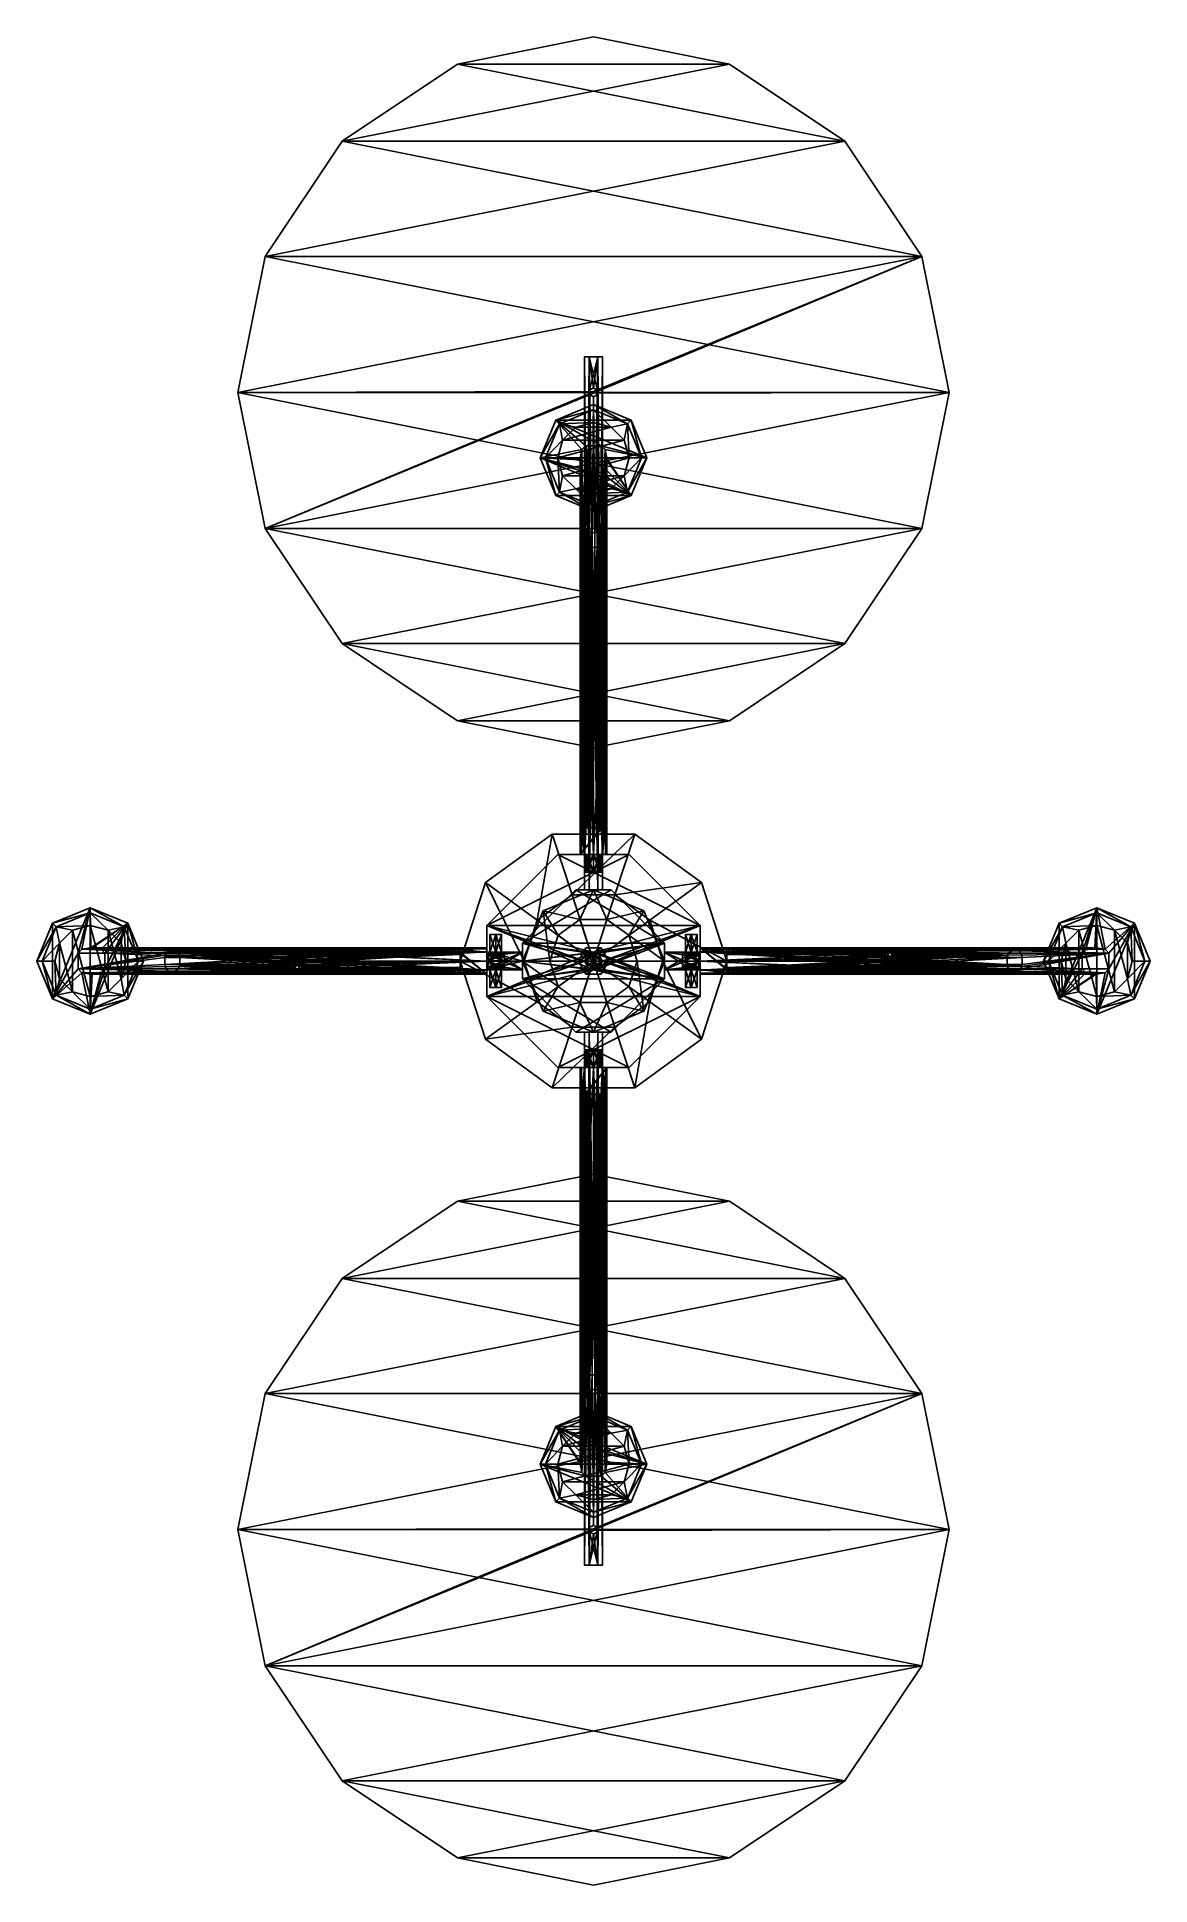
# Model space of a CAD drawing. Header units: inches. Extents: x -100 to 147, y -181 to 228.
import ezdxf

# ---------------------------------------------------------------- set-up
doc = ezdxf.new("R2010")
doc.units = ezdxf.units.IN
doc.header["$LTSCALE"] = 41.718519
doc.header["$MEASUREMENT"] = 0
for name, color, linetype in [('1', 7, 'CONTINUOUS'), ('10', 7, 'CONTINUOUS'), ('100', 7, 'CONTINUOUS'), ('101', 7, 'CONTINUOUS'), ('102', 7, 'CONTINUOUS'), ('103', 7, 'CONTINUOUS'), ('104', 7, 'CONTINUOUS'), ('105', 7, 'CONTINUOUS'), ('106', 7, 'CONTINUOUS'), ('107', 7, 'CONTINUOUS'), ('108', 7, 'CONTINUOUS'), ('109', 7, 'CONTINUOUS'), ('11', 7, 'CONTINUOUS'), ('110', 7, 'CONTINUOUS'), ('111', 7, 'CONTINUOUS'), ('112', 7, 'CONTINUOUS'), ('113', 7, 'CONTINUOUS'), ('114', 7, 'CONTINUOUS'), ('115', 7, 'CONTINUOUS'), ('116', 7, 'CONTINUOUS'), ('117', 7, 'CONTINUOUS'), ('118', 7, 'CONTINUOUS'), ('119', 7, 'CONTINUOUS'), ('12', 7, 'CONTINUOUS'), ('120', 7, 'CONTINUOUS'), ('121', 7, 'CONTINUOUS'), ('122', 7, 'CONTINUOUS'), ('123', 7, 'CONTINUOUS'), ('124', 7, 'CONTINUOUS'), ('125', 7, 'CONTINUOUS'), ('126', 7, 'CONTINUOUS'), ('127', 7, 'CONTINUOUS'), ('128', 7, 'CONTINUOUS'), ('129', 7, 'CONTINUOUS'), ('13', 7, 'CONTINUOUS'), ('130', 7, 'CONTINUOUS'), ('131', 7, 'CONTINUOUS'), ('132', 7, 'CONTINUOUS'), ('133', 7, 'CONTINUOUS'), ('134', 7, 'CONTINUOUS'), ('135', 7, 'CONTINUOUS'), ('136', 7, 'CONTINUOUS'), ('137', 7, 'CONTINUOUS'), ('138', 7, 'CONTINUOUS'), ('139', 7, 'CONTINUOUS'), ('14', 7, 'CONTINUOUS'), ('140', 7, 'CONTINUOUS'), ('141', 7, 'CONTINUOUS'), ('142', 7, 'CONTINUOUS'), ('143', 7, 'CONTINUOUS'), ('144', 7, 'CONTINUOUS'), ('145', 7, 'CONTINUOUS'), ('146', 7, 'CONTINUOUS'), ('147', 7, 'CONTINUOUS'), ('148', 7, 'CONTINUOUS'), ('149', 7, 'CONTINUOUS'), ('15', 7, 'CONTINUOUS'), ('150', 7, 'CONTINUOUS'), ('151', 7, 'CONTINUOUS'), ('152', 7, 'CONTINUOUS'), ('153', 7, 'CONTINUOUS'), ('154', 7, 'CONTINUOUS'), ('155', 7, 'CONTINUOUS'), ('156', 7, 'CONTINUOUS'), ('157', 7, 'CONTINUOUS'), ('158', 7, 'CONTINUOUS'), ('159', 7, 'CONTINUOUS'), ('16', 7, 'CONTINUOUS'), ('160', 7, 'CONTINUOUS'), ('161', 7, 'CONTINUOUS'), ('162', 7, 'CONTINUOUS'), ('163', 7, 'CONTINUOUS'), ('164', 7, 'CONTINUOUS'), ('165', 7, 'CONTINUOUS'), ('166', 7, 'CONTINUOUS'), ('167', 7, 'CONTINUOUS'), ('168', 7, 'CONTINUOUS'), ('169', 7, 'CONTINUOUS'), ('17', 7, 'CONTINUOUS'), ('170', 7, 'CONTINUOUS'), ('171', 7, 'CONTINUOUS'), ('172', 7, 'CONTINUOUS'), ('173', 7, 'CONTINUOUS'), ('174', 7, 'CONTINUOUS'), ('175', 7, 'CONTINUOUS'), ('176', 7, 'CONTINUOUS'), ('177', 7, 'CONTINUOUS'), ('178', 7, 'CONTINUOUS'), ('179', 7, 'CONTINUOUS'), ('18', 7, 'CONTINUOUS'), ('180', 7, 'CONTINUOUS'), ('181', 7, 'CONTINUOUS'), ('182', 7, 'CONTINUOUS'), ('183', 7, 'CONTINUOUS'), ('184', 7, 'CONTINUOUS'), ('185', 7, 'CONTINUOUS'), ('186', 7, 'CONTINUOUS'), ('187', 7, 'CONTINUOUS'), ('188', 7, 'CONTINUOUS'), ('189', 7, 'CONTINUOUS'), ('19', 7, 'CONTINUOUS'), ('190', 7, 'CONTINUOUS'), ('191', 7, 'CONTINUOUS'), ('192', 7, 'CONTINUOUS'), ('193', 7, 'CONTINUOUS'), ('194', 7, 'CONTINUOUS'), ('195', 7, 'CONTINUOUS'), ('196', 7, 'CONTINUOUS'), ('197', 7, 'CONTINUOUS'), ('198', 7, 'CONTINUOUS'), ('199', 7, 'CONTINUOUS'), ('2', 7, 'CONTINUOUS'), ('20', 7, 'CONTINUOUS'), ('200', 7, 'CONTINUOUS'), ('201', 7, 'CONTINUOUS'), ('202', 7, 'CONTINUOUS'), ('203', 7, 'CONTINUOUS'), ('204', 7, 'CONTINUOUS'), ('205', 7, 'CONTINUOUS'), ('206', 7, 'CONTINUOUS'), ('207', 7, 'CONTINUOUS'), ('208', 7, 'CONTINUOUS'), ('209', 7, 'CONTINUOUS'), ('21', 7, 'CONTINUOUS'), ('210', 7, 'CONTINUOUS'), ('211', 7, 'CONTINUOUS'), ('212', 7, 'CONTINUOUS'), ('213', 7, 'CONTINUOUS'), ('214', 7, 'CONTINUOUS'), ('215', 7, 'CONTINUOUS'), ('216', 7, 'CONTINUOUS'), ('217', 7, 'CONTINUOUS'), ('218', 7, 'CONTINUOUS'), ('219', 7, 'CONTINUOUS'), ('22', 7, 'CONTINUOUS'), ('220', 7, 'CONTINUOUS'), ('221', 7, 'CONTINUOUS'), ('222', 7, 'CONTINUOUS'), ('223', 7, 'CONTINUOUS'), ('224', 7, 'CONTINUOUS'), ('225', 7, 'CONTINUOUS'), ('226', 7, 'CONTINUOUS'), ('227', 7, 'CONTINUOUS'), ('228', 7, 'CONTINUOUS'), ('229', 7, 'CONTINUOUS'), ('23', 7, 'CONTINUOUS'), ('230', 7, 'CONTINUOUS'), ('231', 7, 'CONTINUOUS'), ('232', 7, 'CONTINUOUS'), ('233', 7, 'CONTINUOUS'), ('234', 7, 'CONTINUOUS'), ('235', 7, 'CONTINUOUS'), ('236', 7, 'CONTINUOUS'), ('237', 7, 'CONTINUOUS'), ('238', 7, 'CONTINUOUS'), ('239', 7, 'CONTINUOUS'), ('24', 7, 'CONTINUOUS'), ('240', 7, 'CONTINUOUS'), ('241', 7, 'CONTINUOUS'), ('242', 7, 'CONTINUOUS'), ('243', 7, 'CONTINUOUS'), ('244', 7, 'CONTINUOUS'), ('245', 7, 'CONTINUOUS'), ('246', 7, 'CONTINUOUS'), ('247', 7, 'CONTINUOUS'), ('248', 7, 'CONTINUOUS'), ('249', 7, 'CONTINUOUS'), ('25', 7, 'CONTINUOUS'), ('250', 7, 'CONTINUOUS'), ('251', 7, 'CONTINUOUS'), ('252', 7, 'CONTINUOUS'), ('253', 7, 'CONTINUOUS'), ('254', 7, 'CONTINUOUS'), ('255', 7, 'CONTINUOUS'), ('256', 7, 'CONTINUOUS'), ('257', 7, 'CONTINUOUS'), ('258', 7, 'CONTINUOUS'), ('259', 7, 'CONTINUOUS'), ('26', 7, 'CONTINUOUS'), ('260', 7, 'CONTINUOUS'), ('261', 7, 'CONTINUOUS'), ('262', 7, 'CONTINUOUS'), ('263', 7, 'CONTINUOUS'), ('264', 7, 'CONTINUOUS'), ('265', 7, 'CONTINUOUS'), ('266', 7, 'CONTINUOUS'), ('267', 7, 'CONTINUOUS'), ('268', 7, 'CONTINUOUS'), ('269', 7, 'CONTINUOUS'), ('27', 7, 'CONTINUOUS'), ('270', 7, 'CONTINUOUS'), ('271', 7, 'CONTINUOUS'), ('272', 7, 'CONTINUOUS'), ('273', 7, 'CONTINUOUS'), ('274', 7, 'CONTINUOUS'), ('275', 7, 'CONTINUOUS'), ('276', 7, 'CONTINUOUS'), ('277', 7, 'CONTINUOUS'), ('278', 7, 'CONTINUOUS'), ('279', 7, 'CONTINUOUS'), ('28', 7, 'CONTINUOUS'), ('29', 7, 'CONTINUOUS'), ('3', 7, 'CONTINUOUS'), ('30', 7, 'CONTINUOUS'), ('31', 7, 'CONTINUOUS'), ('32', 7, 'CONTINUOUS'), ('33', 7, 'CONTINUOUS'), ('34', 7, 'CONTINUOUS'), ('35', 7, 'CONTINUOUS'), ('36', 7, 'CONTINUOUS'), ('37', 7, 'CONTINUOUS'), ('38', 7, 'CONTINUOUS'), ('39', 7, 'CONTINUOUS'), ('4', 7, 'CONTINUOUS'), ('40', 7, 'CONTINUOUS'), ('41', 7, 'CONTINUOUS'), ('42', 7, 'CONTINUOUS'), ('43', 7, 'CONTINUOUS'), ('44', 7, 'CONTINUOUS'), ('45', 7, 'CONTINUOUS'), ('46', 7, 'CONTINUOUS'), ('47', 7, 'CONTINUOUS'), ('48', 7, 'CONTINUOUS'), ('49', 7, 'CONTINUOUS'), ('5', 7, 'CONTINUOUS'), ('50', 7, 'CONTINUOUS'), ('51', 7, 'CONTINUOUS'), ('52', 7, 'CONTINUOUS'), ('53', 7, 'CONTINUOUS'), ('54', 7, 'CONTINUOUS'), ('55', 7, 'CONTINUOUS'), ('56', 7, 'CONTINUOUS'), ('57', 7, 'CONTINUOUS'), ('58', 7, 'CONTINUOUS'), ('59', 7, 'CONTINUOUS'), ('6', 7, 'CONTINUOUS'), ('60', 7, 'CONTINUOUS'), ('61', 7, 'CONTINUOUS'), ('62', 7, 'CONTINUOUS'), ('63', 7, 'CONTINUOUS'), ('64', 7, 'CONTINUOUS'), ('65', 7, 'CONTINUOUS'), ('66', 7, 'CONTINUOUS'), ('67', 7, 'CONTINUOUS'), ('68', 7, 'CONTINUOUS'), ('69', 7, 'CONTINUOUS'), ('7', 7, 'CONTINUOUS'), ('70', 7, 'CONTINUOUS'), ('71', 7, 'CONTINUOUS'), ('72', 7, 'CONTINUOUS'), ('73', 7, 'CONTINUOUS'), ('74', 7, 'CONTINUOUS'), ('75', 7, 'CONTINUOUS'), ('76', 7, 'CONTINUOUS'), ('77', 7, 'CONTINUOUS'), ('78', 7, 'CONTINUOUS'), ('79', 7, 'CONTINUOUS'), ('8', 7, 'CONTINUOUS'), ('80', 7, 'CONTINUOUS'), ('81', 7, 'CONTINUOUS'), ('82', 7, 'CONTINUOUS'), ('83', 7, 'CONTINUOUS'), ('84', 7, 'CONTINUOUS'), ('85', 7, 'CONTINUOUS'), ('86', 7, 'CONTINUOUS'), ('87', 7, 'CONTINUOUS'), ('88', 7, 'CONTINUOUS'), ('89', 7, 'CONTINUOUS'), ('9', 7, 'CONTINUOUS'), ('90', 7, 'CONTINUOUS'), ('91', 7, 'CONTINUOUS'), ('92', 7, 'CONTINUOUS'), ('93', 7, 'CONTINUOUS'), ('94', 7, 'CONTINUOUS'), ('95', 7, 'CONTINUOUS'), ('96', 7, 'CONTINUOUS'), ('97', 7, 'CONTINUOUS'), ('98', 7, 'CONTINUOUS'), ('99', 7, 'CONTINUOUS')]:
    doc.layers.add(name, color=color, linetype=linetype)

msp = doc.modelspace()

# ---------------------------------------------------------------- linework, layer by layer
at = {"layer": '1', "linetype": 'Continuous'}
for points in [[(53.15, 20.67, 2.9), (53.15, 20.67, 7.3), (47.24, 20.67, 8.86), (53.15, 20.67, 2.9)], [(47.24, 20.67, 8.86), (53.15, 20.67, 7.3), (55.94, 20.67, 8.86), (47.24, 20.67, 8.86)], [(47.24, 20.67, 6.63), (53.15, 20.67, 2.9), (47.24, 20.67, 8.86), (47.24, 20.67, 6.63)], [(53.15, 20.67, 7.3), (134.98, 20.67, 48.23), (55.94, 20.67, 8.86), (53.15, 20.67, 7.3)], [(55.94, 20.67, 8.86), (134.98, 20.67, 48.23), (134.66, 20.67, 48.23), (55.94, 20.67, 8.86)]]:
    msp.add_3dface(points, dxfattribs=at)
at = {"layer": '10', "linetype": 'Continuous'}
for points in [[(53.15, 26.57, 2.9), (53.15, 26.57, 7.3), (53.15, 26.18, 6.28), (53.15, 26.57, 2.9)], [(53.15, 26.57, 2.9), (53.15, 26.18, 6.28), (53.15, 23.62, 2.95), (53.15, 26.57, 2.9)], [(53.15, 26.47, 1.95), (53.15, 26.57, 2.9), (53.15, 25.04, 2.45), (53.15, 26.47, 1.95)], [(53.15, 25.04, 2.45), (53.15, 26.57, 2.9), (53.15, 23.62, 2.95), (53.15, 25.04, 2.45)], [(53.15, 26.17, 1.09), (53.15, 26.47, 1.95), (53.15, 25.04, 2.45), (53.15, 26.17, 1.09)], [(53.15, 26.18, 6.28), (53.15, 25.33, 5.9), (53.15, 23.62, 2.95), (53.15, 26.18, 6.28)], [(53.15, 20.67, 2.9), (53.15, 25.33, 5.9), (53.15, 21.92, 5.9), (53.15, 20.67, 2.9)], [(53.15, 25.33, 5.9), (53.15, 20.67, 2.9), (53.15, 23.62, 2.95), (53.15, 25.33, 5.9)], [(53.15, 23.62, 2.95), (53.15, 20.67, 2.9), (53.15, 22.2, 2.45), (53.15, 23.62, 2.95)], [(53.15, 22.2, 2.45), (53.15, 20.67, 2.9), (53.15, 20.77, 1.95), (53.15, 22.2, 2.45)], [(53.15, 21.07, 1.09), (53.15, 22.2, 2.45), (53.15, 20.77, 1.95), (53.15, 21.07, 1.09)], [(53.15, 20.67, 2.9), (53.15, 21.92, 5.9), (53.15, 21.06, 6.28), (53.15, 20.67, 2.9)], [(53.15, 20.67, 7.3), (53.15, 20.67, 2.9), (53.15, 21.06, 6.28), (53.15, 20.67, 7.3)]]:
    msp.add_3dface(points, dxfattribs=at)
at = {"layer": '100', "linetype": 'Continuous'}
for points in [[(-41.49, 26.06, -20.09), (-42.06, 25.78, -19.73), (-41.72, 26.14, -19.56), (-41.49, 26.06, -20.09)], [(-41.32, 26.4, -19.36), (-41.49, 26.06, -20.09), (-41.72, 26.14, -19.56), (-41.32, 26.4, -19.36)], [(-41.49, 26.06, -20.09), (-41.32, 26.4, -19.36), (-41.28, 26.4, -19.44), (-41.49, 26.06, -20.09)], [(-41.49, 26.06, -20.09), (-41.28, 26.4, -19.44), (-41.24, 26.4, -19.52), (-41.49, 26.06, -20.09)], [(-41.49, 26.06, -20.09), (-41.24, 26.4, -19.52), (-40.99, 26.34, -19.94), (-41.49, 26.06, -20.09)], [(-40.75, 26.21, -20.34), (-41.49, 26.06, -20.09), (-40.99, 26.34, -19.94), (-40.75, 26.21, -20.34)]]:
    msp.add_3dface(points, dxfattribs=at)
at = {"layer": '101', "linetype": 'Continuous'}
for points in [[(-70.03, 26.31, 38.51), (-69.02, 25.91, 37.63), (-55.76, 26.36, 9.75), (-70.03, 26.31, 38.51)], [(-41.24, 26.4, -19.52), (-55.76, 26.36, 9.75), (-69.02, 25.91, 37.63), (-41.24, 26.4, -19.52)], [(-41.24, 26.4, -19.52), (-69.02, 25.91, 37.63), (-40.46, 25.72, -19.13), (-41.24, 26.4, -19.52)], [(-69.02, 25.91, 37.63), (-68.33, 25.33, 37.12), (-40.46, 25.72, -19.13), (-69.02, 25.91, 37.63)], [(-68.33, 25.33, 37.12), (-68.1, 24.88, 37.01), (-40.46, 25.72, -19.13), (-68.33, 25.33, 37.12)], [(-68.1, 24.88, 37.01), (-40.09, 24.71, -18.94), (-40.46, 25.72, -19.13), (-68.1, 24.88, 37.01)], [(-68.1, 24.88, 37.01), (-68.03, 24.43, 36.98), (-40.09, 24.71, -18.94), (-68.1, 24.88, 37.01)], [(-68.03, 24.43, 36.98), (-40.11, 24.57, -18.88), (-40.09, 24.71, -18.94), (-68.03, 24.43, 36.98)], [(-68.03, 24.43, 36.98), (-40.12, 24.43, -18.84), (-40.11, 24.57, -18.88), (-68.03, 24.43, 36.98)], [(-41.32, 26.4, -19.36), (-55.76, 26.36, 9.75), (-41.28, 26.4, -19.44), (-41.32, 26.4, -19.36)], [(-41.28, 26.4, -19.44), (-55.76, 26.36, 9.75), (-41.24, 26.4, -19.52), (-41.28, 26.4, -19.44)]]:
    msp.add_3dface(points, dxfattribs=at)
at = {"layer": '102', "linetype": 'Continuous'}
for points in [[(-70.03, 20.94, 38.51), (-55.76, 20.89, 9.75), (-40.46, 21.52, -19.13), (-70.03, 20.94, 38.51)], [(-69.02, 21.34, 37.63), (-70.03, 20.94, 38.51), (-40.46, 21.52, -19.13), (-69.02, 21.34, 37.63)], [(-68.33, 21.92, 37.12), (-69.02, 21.34, 37.63), (-40.46, 21.52, -19.13), (-68.33, 21.92, 37.12)], [(-68.1, 22.37, 37.01), (-68.33, 21.92, 37.12), (-40.09, 22.53, -18.94), (-68.1, 22.37, 37.01)], [(-40.09, 22.53, -18.94), (-68.33, 21.92, 37.12), (-40.46, 21.52, -19.13), (-40.09, 22.53, -18.94)], [(-68.03, 22.82, 36.98), (-68.1, 22.37, 37.01), (-40.12, 22.82, -18.84), (-68.03, 22.82, 36.98)], [(-40.12, 22.82, -18.84), (-68.1, 22.37, 37.01), (-40.11, 22.68, -18.88), (-40.12, 22.82, -18.84)], [(-68.1, 22.37, 37.01), (-40.09, 22.53, -18.94), (-40.11, 22.68, -18.88), (-68.1, 22.37, 37.01)], [(-40.46, 21.52, -19.13), (-55.76, 20.89, 9.75), (-41.24, 20.84, -19.52), (-40.46, 21.52, -19.13)], [(-55.76, 20.89, 9.75), (-41.32, 20.84, -19.36), (-41.24, 20.84, -19.52), (-55.76, 20.89, 9.75)], [(-41.24, 20.84, -19.52), (-41.32, 20.84, -19.36), (-41.28, 20.84, -19.44), (-41.24, 20.84, -19.52)]]:
    msp.add_3dface(points, dxfattribs=at)
at = {"layer": '103', "linetype": 'Continuous'}
for points in [[(-41.24, 26.4, -19.52), (-40.46, 25.72, -19.13), (-40.99, 26.34, -19.94), (-41.24, 26.4, -19.52)], [(-40.46, 25.72, -19.13), (-40.75, 26.21, -20.34), (-40.99, 26.34, -19.94), (-40.46, 25.72, -19.13)], [(-40.25, 25.7, -19.65), (-40.75, 26.21, -20.34), (-40.46, 25.72, -19.13), (-40.25, 25.7, -19.65)], [(-40.09, 24.71, -18.94), (-40.08, 24.98, -19.09), (-40.46, 25.72, -19.13), (-40.09, 24.71, -18.94)], [(-40.08, 24.98, -19.09), (-40.25, 25.7, -19.65), (-40.46, 25.72, -19.13), (-40.08, 24.98, -19.09)], [(-40.09, 24.71, -18.94), (-40.08, 24.84, -19.01), (-40.08, 24.98, -19.09), (-40.09, 24.71, -18.94)]]:
    msp.add_3dface(points, dxfattribs=at)
at = {"layer": '104', "linetype": 'Continuous'}
for points in [[(-40.25, 21.55, -19.65), (-40.46, 21.52, -19.13), (-41.24, 20.84, -19.52), (-40.25, 21.55, -19.65)], [(-40.25, 21.55, -19.65), (-41.24, 20.84, -19.52), (-40.99, 20.9, -19.94), (-40.25, 21.55, -19.65)], [(-40.75, 21.04, -20.34), (-40.25, 21.55, -19.65), (-40.99, 20.9, -19.94), (-40.75, 21.04, -20.34)], [(-40.08, 22.4, -19.01), (-40.09, 22.53, -18.94), (-40.46, 21.52, -19.13), (-40.08, 22.4, -19.01)], [(-40.08, 22.27, -19.09), (-40.08, 22.4, -19.01), (-40.46, 21.52, -19.13), (-40.08, 22.27, -19.09)], [(-40.25, 21.55, -19.65), (-40.08, 22.27, -19.09), (-40.46, 21.52, -19.13), (-40.25, 21.55, -19.65)]]:
    msp.add_3dface(points, dxfattribs=at)
at = {"layer": '105', "linetype": 'Continuous'}
for points in [[(-90.53, 21.92, 48.23), (-71.03, 21.92, 38.48), (-70.59, 21.37, 38.4), (-90.53, 21.92, 48.23)], [(-90.53, 21.92, 48.23), (-70.59, 21.37, 38.4), (-89.71, 21.03, 48.23), (-90.53, 21.92, 48.23)], [(-70.59, 21.37, 38.4), (-70.03, 20.94, 38.51), (-89.71, 21.03, 48.23), (-70.59, 21.37, 38.4)], [(-5.91, 20.67, 7.3), (-87.74, 20.67, 48.23), (-89.71, 21.03, 48.23), (-5.91, 20.67, 7.3)], [(-70.03, 20.94, 38.51), (-5.91, 20.67, 7.3), (-89.71, 21.03, 48.23), (-70.03, 20.94, 38.51)], [(-5.91, 21.06, 6.28), (-70.03, 20.94, 38.51), (-69.02, 21.34, 37.63), (-5.91, 21.06, 6.28)], [(-5.91, 21.06, 6.28), (-5.91, 20.67, 7.3), (-70.03, 20.94, 38.51), (-5.91, 21.06, 6.28)], [(-68.33, 21.92, 37.12), (-5.91, 21.06, 6.28), (-69.02, 21.34, 37.63), (-68.33, 21.92, 37.12)], [(-68.33, 21.92, 37.12), (-5.91, 21.92, 5.9), (-5.91, 21.06, 6.28), (-68.33, 21.92, 37.12)]]:
    msp.add_3dface(points, dxfattribs=at)
at = {"layer": '106', "linetype": 'Continuous'}
for points in [[(-87.41, 20.67, 48.23), (-8.7, 20.67, 8.86), (-6.73, 21.03, 8.86), (-87.41, 20.67, 48.23)], [(-87.41, 20.67, 48.23), (-6.73, 21.03, 8.86), (-85.45, 21.03, 48.23), (-87.41, 20.67, 48.23)], [(-6.73, 21.03, 8.86), (-5.91, 21.92, 8.86), (-85.45, 21.03, 48.23), (-6.73, 21.03, 8.86)], [(-5.91, 21.92, 8.86), (-84.62, 21.92, 48.23), (-85.45, 21.03, 48.23), (-5.91, 21.92, 8.86)]]:
    msp.add_3dface(points, dxfattribs=at)
at = {"layer": '107', "linetype": 'Continuous'}
for points in [[(-71.03, 25.33, 38.48), (-90.53, 25.33, 48.23), (-89.71, 26.21, 48.23), (-71.03, 25.33, 38.48)], [(-87.74, 26.57, 48.23), (-70.03, 26.31, 38.51), (-89.71, 26.21, 48.23), (-87.74, 26.57, 48.23)], [(-70.03, 26.31, 38.51), (-70.59, 25.87, 38.4), (-89.71, 26.21, 48.23), (-70.03, 26.31, 38.51)], [(-70.59, 25.87, 38.4), (-71.03, 25.33, 38.48), (-89.71, 26.21, 48.23), (-70.59, 25.87, 38.4)], [(-87.74, 26.57, 48.23), (-5.91, 26.57, 7.3), (-5.91, 26.18, 6.28), (-87.74, 26.57, 48.23)], [(-87.74, 26.57, 48.23), (-5.91, 26.18, 6.28), (-70.03, 26.31, 38.51), (-87.74, 26.57, 48.23)], [(-5.91, 26.18, 6.28), (-69.02, 25.91, 37.63), (-70.03, 26.31, 38.51), (-5.91, 26.18, 6.28)], [(-5.91, 26.18, 6.28), (-5.91, 25.33, 5.9), (-69.02, 25.91, 37.63), (-5.91, 26.18, 6.28)], [(-5.91, 25.33, 5.9), (-68.33, 25.33, 37.12), (-69.02, 25.91, 37.63), (-5.91, 25.33, 5.9)]]:
    msp.add_3dface(points, dxfattribs=at)
at = {"layer": '108', "linetype": 'Continuous'}
for points in [[(-8.7, 26.57, 8.86), (-87.41, 26.57, 48.23), (-85.45, 26.21, 48.23), (-8.7, 26.57, 8.86)], [(-6.73, 26.21, 8.86), (-8.7, 26.57, 8.86), (-85.45, 26.21, 48.23), (-6.73, 26.21, 8.86)], [(-84.62, 25.33, 48.23), (-6.73, 26.21, 8.86), (-85.45, 26.21, 48.23), (-84.62, 25.33, 48.23)], [(-5.91, 25.33, 8.86), (-6.73, 26.21, 8.86), (-84.62, 25.33, 48.23), (-5.91, 25.33, 8.86)]]:
    msp.add_3dface(points, dxfattribs=at)
at = {"layer": '109', "linetype": 'Continuous'}
for points in [[(-87.83, 35.43, 48.23), (-90.53, 25.33, 48.23), (-96.17, 15.26, 48.23), (-87.83, 35.43, 48.23)], [(-96.17, 31.98, 48.23), (-87.83, 35.43, 48.23), (-96.17, 15.26, 48.23), (-96.17, 31.98, 48.23)], [(-89.71, 26.21, 48.23), (-90.53, 25.33, 48.23), (-87.83, 35.43, 48.23), (-89.71, 26.21, 48.23)], [(-87.74, 26.57, 48.23), (-89.71, 26.21, 48.23), (-87.83, 35.43, 48.23), (-87.74, 26.57, 48.23)], [(-79.48, 31.98, 48.23), (-87.74, 26.57, 48.23), (-87.83, 35.43, 48.23), (-79.48, 31.98, 48.23)], [(-99.64, 23.62, 48.23), (-96.17, 31.98, 48.23), (-96.17, 15.26, 48.23), (-99.64, 23.62, 48.23)], [(-87.83, 11.81, 48.23), (-84.62, 21.92, 48.23), (-79.48, 31.98, 48.23), (-87.83, 11.81, 48.23)], [(-79.48, 15.26, 48.23), (-87.83, 11.81, 48.23), (-79.48, 31.98, 48.23), (-79.48, 15.26, 48.23)], [(-87.41, 26.57, 48.23), (-87.74, 26.57, 48.23), (-79.48, 31.98, 48.23), (-87.41, 26.57, 48.23)], [(-85.45, 26.21, 48.23), (-87.41, 26.57, 48.23), (-79.48, 31.98, 48.23), (-85.45, 26.21, 48.23)], [(-84.62, 25.33, 48.23), (-85.45, 26.21, 48.23), (-79.48, 31.98, 48.23), (-84.62, 25.33, 48.23)], [(-84.62, 21.92, 48.23), (-84.62, 25.33, 48.23), (-79.48, 31.98, 48.23), (-84.62, 21.92, 48.23)], [(-76.02, 23.62, 48.23), (-79.48, 15.26, 48.23), (-79.48, 31.98, 48.23), (-76.02, 23.62, 48.23)], [(-90.53, 25.33, 48.23), (-90.53, 21.92, 48.23), (-96.17, 15.26, 48.23), (-90.53, 25.33, 48.23)], [(-90.53, 21.92, 48.23), (-89.71, 21.03, 48.23), (-96.17, 15.26, 48.23), (-90.53, 21.92, 48.23)], [(-89.71, 21.03, 48.23), (-87.83, 11.81, 48.23), (-96.17, 15.26, 48.23), (-89.71, 21.03, 48.23)], [(-89.71, 21.03, 48.23), (-87.74, 20.67, 48.23), (-87.83, 11.81, 48.23), (-89.71, 21.03, 48.23)], [(-85.45, 21.03, 48.23), (-84.62, 21.92, 48.23), (-87.83, 11.81, 48.23), (-85.45, 21.03, 48.23)], [(-87.41, 20.67, 48.23), (-85.45, 21.03, 48.23), (-87.83, 11.81, 48.23), (-87.41, 20.67, 48.23)], [(-87.74, 20.67, 48.23), (-87.41, 20.67, 48.23), (-87.83, 11.81, 48.23), (-87.74, 20.67, 48.23)]]:
    msp.add_3dface(points, dxfattribs=at)
at = {"layer": '11', "linetype": 'Continuous'}
for points in [[(47.24, 25.66, -23.7), (47.24, 26.57, -21.65), (88.32, 26.28, -22.82), (47.24, 25.66, -23.7)], [(47.24, 26.57, -21.65), (88.89, 26.57, -21.65), (88.32, 26.28, -22.82), (47.24, 26.57, -21.65)], [(47.24, 25.66, -23.7), (88.32, 26.28, -22.82), (87.85, 25.6, -23.76), (47.24, 25.66, -23.7)], [(47.24, 23.62, -24.6), (47.24, 25.66, -23.7), (87.44, 23.62, -24.6), (47.24, 23.62, -24.6)], [(47.24, 25.66, -23.7), (87.85, 25.6, -23.76), (87.44, 23.62, -24.6), (47.24, 25.66, -23.7)]]:
    msp.add_3dface(points, dxfattribs=at)
at = {"layer": '110', "linetype": 'Continuous'}
for points in [[(-94.65, 27.57, 52.17), (-91.76, 16.79, 52.17), (-91.76, 30.45, 52.17), (-94.65, 27.57, 52.17)], [(-91.76, 30.45, 52.17), (-87.83, 15.74, 52.17), (-87.83, 31.5, 52.17), (-91.76, 30.45, 52.17)], [(-91.76, 16.79, 52.17), (-87.83, 15.74, 52.17), (-91.76, 30.45, 52.17), (-91.76, 16.79, 52.17)], [(-87.83, 31.5, 52.17), (-87.83, 15.74, 52.17), (-83.89, 16.79, 52.17), (-87.83, 31.5, 52.17)], [(-83.89, 30.45, 52.17), (-87.83, 31.5, 52.17), (-83.89, 16.79, 52.17), (-83.89, 30.45, 52.17)], [(-81, 27.57, 52.17), (-83.89, 30.45, 52.17), (-81, 19.68, 52.17), (-81, 27.57, 52.17)], [(-81, 19.68, 52.17), (-83.89, 30.45, 52.17), (-83.89, 16.79, 52.17), (-81, 19.68, 52.17)], [(-95.71, 23.62, 52.17), (-94.65, 19.68, 52.17), (-94.65, 27.57, 52.17), (-95.71, 23.62, 52.17)], [(-94.65, 19.68, 52.17), (-91.76, 16.79, 52.17), (-94.65, 27.57, 52.17), (-94.65, 19.68, 52.17)], [(-79.95, 23.62, 52.17), (-81, 27.57, 52.17), (-81, 19.68, 52.17), (-79.95, 23.62, 52.17)]]:
    msp.add_3dface(points, dxfattribs=at)
at = {"layer": '111', "linetype": 'Continuous'}
for points in [[(-87.83, 35.43, 48.23), (-96.17, 31.98, 48.23), (-87.83, 34.29, 51.01), (-87.83, 35.43, 48.23)], [(-87.83, 34.29, 51.01), (-96.17, 31.98, 48.23), (-95.37, 31.16, 51.01), (-87.83, 34.29, 51.01)], [(-87.83, 31.5, 52.17), (-87.83, 34.29, 51.01), (-95.37, 31.16, 51.01), (-87.83, 31.5, 52.17)], [(-96.17, 31.98, 48.23), (-99.64, 23.62, 48.23), (-95.37, 31.16, 51.01), (-96.17, 31.98, 48.23)], [(-99.64, 23.62, 48.23), (-98.49, 23.62, 51.01), (-95.37, 31.16, 51.01), (-99.64, 23.62, 48.23)], [(-98.49, 23.62, 51.01), (-94.65, 27.57, 52.17), (-95.37, 31.16, 51.01), (-98.49, 23.62, 51.01)], [(-91.76, 30.45, 52.17), (-87.83, 31.5, 52.17), (-95.37, 31.16, 51.01), (-91.76, 30.45, 52.17)], [(-94.65, 27.57, 52.17), (-91.76, 30.45, 52.17), (-95.37, 31.16, 51.01), (-94.65, 27.57, 52.17)], [(-95.71, 23.62, 52.17), (-94.65, 27.57, 52.17), (-98.49, 23.62, 51.01), (-95.71, 23.62, 52.17)], [(-99.64, 23.62, 48.23), (-96.17, 15.26, 48.23), (-98.49, 23.62, 51.01), (-99.64, 23.62, 48.23)], [(-96.17, 15.26, 48.23), (-95.37, 16.08, 51.01), (-98.49, 23.62, 51.01), (-96.17, 15.26, 48.23)], [(-95.37, 16.08, 51.01), (-95.71, 23.62, 52.17), (-98.49, 23.62, 51.01), (-95.37, 16.08, 51.01)], [(-94.65, 19.68, 52.17), (-95.71, 23.62, 52.17), (-95.37, 16.08, 51.01), (-94.65, 19.68, 52.17)], [(-91.76, 16.79, 52.17), (-94.65, 19.68, 52.17), (-95.37, 16.08, 51.01), (-91.76, 16.79, 52.17)], [(-87.83, 12.96, 51.01), (-91.76, 16.79, 52.17), (-95.37, 16.08, 51.01), (-87.83, 12.96, 51.01)], [(-87.83, 15.74, 52.17), (-91.76, 16.79, 52.17), (-87.83, 12.96, 51.01), (-87.83, 15.74, 52.17)], [(-96.17, 15.26, 48.23), (-87.83, 11.81, 48.23), (-95.37, 16.08, 51.01), (-96.17, 15.26, 48.23)], [(-87.83, 11.81, 48.23), (-87.83, 12.96, 51.01), (-95.37, 16.08, 51.01), (-87.83, 11.81, 48.23)]]:
    msp.add_3dface(points, dxfattribs=at)
at = {"layer": '112', "linetype": 'Continuous'}
for points in [[(-79.48, 31.98, 48.23), (-87.83, 35.43, 48.23), (-80.29, 31.16, 51.01), (-79.48, 31.98, 48.23)], [(-87.83, 35.43, 48.23), (-87.83, 34.29, 51.01), (-80.29, 31.16, 51.01), (-87.83, 35.43, 48.23)], [(-87.83, 31.5, 52.17), (-83.89, 30.45, 52.17), (-87.83, 34.29, 51.01), (-87.83, 31.5, 52.17)], [(-87.83, 34.29, 51.01), (-83.89, 30.45, 52.17), (-80.29, 31.16, 51.01), (-87.83, 34.29, 51.01)], [(-83.89, 30.45, 52.17), (-81, 27.57, 52.17), (-80.29, 31.16, 51.01), (-83.89, 30.45, 52.17)], [(-81, 27.57, 52.17), (-79.95, 23.62, 52.17), (-80.29, 31.16, 51.01), (-81, 27.57, 52.17)], [(-79.48, 31.98, 48.23), (-80.29, 31.16, 51.01), (-77.16, 23.62, 51.01), (-79.48, 31.98, 48.23)], [(-80.29, 31.16, 51.01), (-79.95, 23.62, 52.17), (-77.16, 23.62, 51.01), (-80.29, 31.16, 51.01)], [(-76.02, 23.62, 48.23), (-79.48, 31.98, 48.23), (-77.16, 23.62, 51.01), (-76.02, 23.62, 48.23)], [(-79.95, 23.62, 52.17), (-81, 19.68, 52.17), (-77.16, 23.62, 51.01), (-79.95, 23.62, 52.17)], [(-77.16, 23.62, 51.01), (-81, 19.68, 52.17), (-80.29, 16.08, 51.01), (-77.16, 23.62, 51.01)], [(-79.48, 15.26, 48.23), (-76.02, 23.62, 48.23), (-80.29, 16.08, 51.01), (-79.48, 15.26, 48.23)], [(-76.02, 23.62, 48.23), (-77.16, 23.62, 51.01), (-80.29, 16.08, 51.01), (-76.02, 23.62, 48.23)], [(-83.89, 16.79, 52.17), (-87.83, 15.74, 52.17), (-80.29, 16.08, 51.01), (-83.89, 16.79, 52.17)], [(-81, 19.68, 52.17), (-83.89, 16.79, 52.17), (-80.29, 16.08, 51.01), (-81, 19.68, 52.17)], [(-79.48, 15.26, 48.23), (-80.29, 16.08, 51.01), (-87.83, 12.96, 51.01), (-79.48, 15.26, 48.23)], [(-80.29, 16.08, 51.01), (-87.83, 15.74, 52.17), (-87.83, 12.96, 51.01), (-80.29, 16.08, 51.01)], [(-87.83, 11.81, 48.23), (-79.48, 15.26, 48.23), (-87.83, 12.96, 51.01), (-87.83, 11.81, 48.23)]]:
    msp.add_3dface(points, dxfattribs=at)
at = {"layer": '113', "linetype": 'Continuous'}
for points in [[(3.94, 25.01, -20.26), (3.94, 21.65, -21.65), (3.94, 25.59, -21.65), (3.94, 25.01, -20.26)], [(3.94, 25.59, -21.65), (3.94, 21.65, -21.65), (3.94, 22.23, -23.05), (3.94, 25.59, -21.65)], [(3.94, 25.01, -23.05), (3.94, 25.59, -21.65), (3.94, 22.23, -23.05), (3.94, 25.01, -23.05)], [(3.94, 25.01, 7.3), (3.94, 21.65, 5.91), (3.94, 25.59, 5.91), (3.94, 25.01, 7.3)], [(3.94, 25.59, 5.91), (3.94, 21.65, 5.91), (3.94, 22.23, 4.51), (3.94, 25.59, 5.91)], [(3.94, 25.01, 4.51), (3.94, 25.59, 5.91), (3.94, 22.23, 4.51), (3.94, 25.01, 4.51)], [(3.94, 22.23, -20.26), (3.94, 21.65, -21.65), (3.94, 25.01, -20.26), (3.94, 22.23, -20.26)], [(3.94, 23.62, -19.69), (3.94, 22.23, -20.26), (3.94, 25.01, -20.26), (3.94, 23.62, -19.69)], [(3.94, 23.62, -23.62), (3.94, 25.01, -23.05), (3.94, 22.23, -23.05), (3.94, 23.62, -23.62)], [(3.94, 22.23, 7.3), (3.94, 21.65, 5.91), (3.94, 25.01, 7.3), (3.94, 22.23, 7.3)], [(3.94, 23.62, 7.87), (3.94, 22.23, 7.3), (3.94, 25.01, 7.3), (3.94, 23.62, 7.87)], [(3.94, 23.62, 3.94), (3.94, 25.01, 4.51), (3.94, 22.23, 4.51), (3.94, 23.62, 3.94)]]:
    msp.add_3dface(points, dxfattribs=at)
at = {"layer": '114', "linetype": 'Continuous'}
for points in [[(0, 25.01, -23.05), (0, 25.59, -21.65), (3.94, 25.01, -23.05), (0, 25.01, -23.05)], [(0, 25.59, -21.65), (3.94, 25.59, -21.65), (3.94, 25.01, -23.05), (0, 25.59, -21.65)], [(0, 23.62, -23.62), (0, 25.01, -23.05), (3.94, 23.62, -23.62), (0, 23.62, -23.62)], [(0, 25.01, -23.05), (3.94, 25.01, -23.05), (3.94, 23.62, -23.62), (0, 25.01, -23.05)], [(0, 22.23, -23.05), (0, 23.62, -23.62), (3.94, 22.23, -23.05), (0, 22.23, -23.05)], [(0, 23.62, -23.62), (3.94, 23.62, -23.62), (3.94, 22.23, -23.05), (0, 23.62, -23.62)], [(0, 21.65, -21.65), (0, 22.23, -23.05), (3.94, 21.65, -21.65), (0, 21.65, -21.65)], [(3.94, 21.65, -21.65), (0, 22.23, -23.05), (3.94, 22.23, -23.05), (3.94, 21.65, -21.65)]]:
    msp.add_3dface(points, dxfattribs=at)
at = {"layer": '115', "linetype": 'Continuous'}
for points in [[(0, 25.59, -21.65), (0, 25.01, -20.26), (3.94, 25.59, -21.65), (0, 25.59, -21.65)], [(0, 25.01, -20.26), (3.94, 25.01, -20.26), (3.94, 25.59, -21.65), (0, 25.01, -20.26)], [(0, 25.01, -20.26), (0, 23.62, -19.69), (3.94, 25.01, -20.26), (0, 25.01, -20.26)], [(0, 23.62, -19.69), (3.94, 23.62, -19.69), (3.94, 25.01, -20.26), (0, 23.62, -19.69)], [(0, 23.62, -19.69), (0, 22.23, -20.26), (3.94, 23.62, -19.69), (0, 23.62, -19.69)], [(0, 22.23, -20.26), (3.94, 22.23, -20.26), (3.94, 23.62, -19.69), (0, 22.23, -20.26)], [(0, 22.23, -20.26), (0, 21.65, -21.65), (3.94, 22.23, -20.26), (0, 22.23, -20.26)], [(0, 21.65, -21.65), (3.94, 21.65, -21.65), (3.94, 22.23, -20.26), (0, 21.65, -21.65)]]:
    msp.add_3dface(points, dxfattribs=at)
at = {"layer": '116', "linetype": 'Continuous'}
for points in [[(0, 25.01, 4.51), (0, 25.59, 5.91), (3.94, 25.01, 4.51), (0, 25.01, 4.51)], [(0, 25.59, 5.91), (3.94, 25.59, 5.91), (3.94, 25.01, 4.51), (0, 25.59, 5.91)], [(0, 23.62, 3.94), (0, 25.01, 4.51), (3.94, 23.62, 3.94), (0, 23.62, 3.94)], [(0, 25.01, 4.51), (3.94, 25.01, 4.51), (3.94, 23.62, 3.94), (0, 25.01, 4.51)], [(0, 22.23, 4.51), (0, 23.62, 3.94), (3.94, 22.23, 4.51), (0, 22.23, 4.51)], [(0, 23.62, 3.94), (3.94, 23.62, 3.94), (3.94, 22.23, 4.51), (0, 23.62, 3.94)], [(0, 21.65, 5.91), (0, 22.23, 4.51), (3.94, 21.65, 5.91), (0, 21.65, 5.91)], [(3.94, 21.65, 5.91), (0, 22.23, 4.51), (3.94, 22.23, 4.51), (3.94, 21.65, 5.91)]]:
    msp.add_3dface(points, dxfattribs=at)
at = {"layer": '117', "linetype": 'Continuous'}
for points in [[(0, 25.59, 5.91), (0, 25.01, 7.3), (3.94, 25.59, 5.91), (0, 25.59, 5.91)], [(0, 25.01, 7.3), (3.94, 25.01, 7.3), (3.94, 25.59, 5.91), (0, 25.01, 7.3)], [(0, 25.01, 7.3), (0, 23.62, 7.87), (3.94, 25.01, 7.3), (0, 25.01, 7.3)], [(0, 23.62, 7.87), (3.94, 23.62, 7.87), (3.94, 25.01, 7.3), (0, 23.62, 7.87)], [(0, 23.62, 7.87), (0, 22.23, 7.3), (3.94, 23.62, 7.87), (0, 23.62, 7.87)], [(0, 22.23, 7.3), (3.94, 22.23, 7.3), (3.94, 23.62, 7.87), (0, 22.23, 7.3)], [(0, 22.23, 7.3), (0, 21.65, 5.91), (3.94, 22.23, 7.3), (0, 22.23, 7.3)], [(0, 21.65, 5.91), (3.94, 21.65, 5.91), (3.94, 22.23, 7.3), (0, 21.65, 5.91)]]:
    msp.add_3dface(points, dxfattribs=at)
at = {"layer": '118', "linetype": 'Continuous'}
for points in [[(26.57, 53.15, 7.3), (26.57, 134.98, 48.23), (26.57, 55.94, 8.86), (26.57, 53.15, 7.3)], [(26.57, 55.94, 8.86), (26.57, 134.98, 48.23), (26.57, 134.66, 48.23), (26.57, 55.94, 8.86)], [(26.57, 47.24, 8.86), (26.57, 53.15, 7.3), (26.57, 55.94, 8.86), (26.57, 47.24, 8.86)], [(26.57, 53.15, 2.9), (26.57, 53.15, 7.3), (26.57, 47.24, 8.86), (26.57, 53.15, 2.9)], [(26.57, 47.24, 6.63), (26.57, 53.15, 2.9), (26.57, 47.24, 8.86), (26.57, 47.24, 6.63)]]:
    msp.add_3dface(points, dxfattribs=at)
at = {"layer": '119', "linetype": 'Continuous'}
for points in [[(20.67, 134.66, 48.23), (20.67, 134.98, 48.23), (20.67, 53.15, 7.3), (20.67, 134.66, 48.23)], [(20.67, 55.94, 8.86), (20.67, 134.66, 48.23), (20.67, 53.15, 7.3), (20.67, 55.94, 8.86)], [(20.67, 47.24, 8.86), (20.67, 55.94, 8.86), (20.67, 47.24, 6.63), (20.67, 47.24, 8.86)], [(20.67, 47.24, 6.63), (20.67, 55.94, 8.86), (20.67, 53.15, 7.3), (20.67, 47.24, 6.63)], [(20.67, 53.15, 2.9), (20.67, 47.24, 6.63), (20.67, 53.15, 7.3), (20.67, 53.15, 2.9)]]:
    msp.add_3dface(points, dxfattribs=at)
at = {"layer": '12', "linetype": 'Continuous'}
for points in [[(47.24, 21.58, -23.7), (47.24, 23.62, -24.6), (87.85, 21.64, -23.76), (47.24, 21.58, -23.7)], [(47.24, 23.62, -24.6), (87.44, 23.62, -24.6), (87.85, 21.64, -23.76), (47.24, 23.62, -24.6)], [(47.24, 21.58, -23.7), (87.85, 21.64, -23.76), (88.32, 20.96, -22.82), (47.24, 21.58, -23.7)], [(47.24, 20.67, -21.65), (47.24, 21.58, -23.7), (88.89, 20.67, -21.65), (47.24, 20.67, -21.65)], [(47.24, 21.58, -23.7), (88.32, 20.96, -22.82), (88.89, 20.67, -21.65), (47.24, 21.58, -23.7)]]:
    msp.add_3dface(points, dxfattribs=at)
at = {"layer": '120', "linetype": 'Continuous'}
for points in [[(20.67, 47.24, -21.65), (21.58, 47.24, -23.7), (21.58, 47.24, -19.61), (20.67, 47.24, -21.65)], [(21.58, 47.24, -23.7), (23.62, 47.24, -24.6), (22.23, 47.24, -23.05), (21.58, 47.24, -23.7)], [(21.58, 47.24, -19.61), (21.58, 47.24, -23.7), (21.65, 47.24, -21.65), (21.58, 47.24, -19.61)], [(21.65, 47.24, -21.65), (21.58, 47.24, -23.7), (22.23, 47.24, -23.05), (21.65, 47.24, -21.65)], [(23.62, 47.24, -18.7), (21.58, 47.24, -19.61), (22.23, 47.24, -20.26), (23.62, 47.24, -18.7)], [(21.58, 47.24, -19.61), (21.65, 47.24, -21.65), (22.23, 47.24, -20.26), (21.58, 47.24, -19.61)], [(22.23, 47.24, -23.05), (23.62, 47.24, -24.6), (23.62, 47.24, -23.62), (22.23, 47.24, -23.05)], [(23.62, 47.24, -19.69), (23.62, 47.24, -18.7), (22.23, 47.24, -20.26), (23.62, 47.24, -19.69)], [(23.62, 47.24, -24.6), (25.66, 47.24, -23.7), (23.62, 47.24, -23.62), (23.62, 47.24, -24.6)], [(23.62, 47.24, -23.62), (25.66, 47.24, -23.7), (25.01, 47.24, -23.05), (23.62, 47.24, -23.62)], [(25.66, 47.24, -19.61), (23.62, 47.24, -18.7), (25.01, 47.24, -20.26), (25.66, 47.24, -19.61)], [(25.01, 47.24, -20.26), (23.62, 47.24, -18.7), (23.62, 47.24, -19.69), (25.01, 47.24, -20.26)], [(25.01, 47.24, -23.05), (25.66, 47.24, -23.7), (25.59, 47.24, -21.65), (25.01, 47.24, -23.05)], [(25.59, 47.24, -21.65), (25.66, 47.24, -19.61), (25.01, 47.24, -20.26), (25.59, 47.24, -21.65)], [(25.66, 47.24, -23.7), (25.66, 47.24, -19.61), (25.59, 47.24, -21.65), (25.66, 47.24, -23.7)], [(25.66, 47.24, -23.7), (26.57, 47.24, -21.65), (25.66, 47.24, -19.61), (25.66, 47.24, -23.7)]]:
    msp.add_3dface(points, dxfattribs=at)
at = {"layer": '121', "linetype": 'Continuous'}
for points in [[(26.57, 47.24, 8.86), (20.67, 47.24, 8.86), (23.62, 47.24, 7.87), (26.57, 47.24, 8.86)], [(20.67, 47.24, 8.86), (20.67, 47.24, 6.63), (20.93, 47.24, 5.15), (20.67, 47.24, 8.86)], [(21.63, 47.24, 3.97), (20.67, 47.24, 8.86), (20.93, 47.24, 5.15), (21.63, 47.24, 3.97)], [(20.67, 47.24, 8.86), (21.63, 47.24, 3.97), (21.65, 47.24, 5.91), (20.67, 47.24, 8.86)], [(20.67, 47.24, 8.86), (21.65, 47.24, 5.91), (22.23, 47.24, 7.3), (20.67, 47.24, 8.86)], [(23.62, 47.24, 7.87), (20.67, 47.24, 8.86), (22.23, 47.24, 7.3), (23.62, 47.24, 7.87)], [(21.63, 47.24, 3.97), (23.62, 47.24, 2.96), (22.23, 47.24, 4.51), (21.63, 47.24, 3.97)], [(21.65, 47.24, 5.91), (21.63, 47.24, 3.97), (22.23, 47.24, 4.51), (21.65, 47.24, 5.91)], [(22.23, 47.24, 4.51), (23.62, 47.24, 2.96), (23.62, 47.24, 3.94), (22.23, 47.24, 4.51)], [(25.01, 47.24, 7.3), (26.57, 47.24, 8.86), (23.62, 47.24, 7.87), (25.01, 47.24, 7.3)], [(23.62, 47.24, 2.96), (25.61, 47.24, 3.97), (23.62, 47.24, 3.94), (23.62, 47.24, 2.96)], [(23.62, 47.24, 3.94), (25.61, 47.24, 3.97), (25.01, 47.24, 4.51), (23.62, 47.24, 3.94)], [(26.57, 47.24, 6.63), (26.57, 47.24, 8.86), (25.01, 47.24, 7.3), (26.57, 47.24, 6.63)], [(26.31, 47.24, 5.15), (26.57, 47.24, 6.63), (25.01, 47.24, 7.3), (26.31, 47.24, 5.15)], [(25.59, 47.24, 5.91), (26.31, 47.24, 5.15), (25.01, 47.24, 7.3), (25.59, 47.24, 5.91)], [(25.01, 47.24, 4.51), (25.61, 47.24, 3.97), (25.59, 47.24, 5.91), (25.01, 47.24, 4.51)], [(25.61, 47.24, 3.97), (26.31, 47.24, 5.15), (25.59, 47.24, 5.91), (25.61, 47.24, 3.97)]]:
    msp.add_3dface(points, dxfattribs=at)
at = {"layer": '122', "linetype": 'Continuous'}
for points in [[(20.67, 55.94, 8.86), (20.67, 47.24, 8.86), (21.03, 53.97, 8.86), (20.67, 55.94, 8.86)], [(20.67, 47.24, 8.86), (26.57, 47.24, 8.86), (26.21, 53.97, 8.86), (20.67, 47.24, 8.86)], [(25.33, 53.15, 8.86), (20.67, 47.24, 8.86), (26.21, 53.97, 8.86), (25.33, 53.15, 8.86)], [(21.03, 53.97, 8.86), (20.67, 47.24, 8.86), (21.92, 53.15, 8.86), (21.03, 53.97, 8.86)], [(26.57, 47.24, 8.86), (26.57, 55.94, 8.86), (26.21, 53.97, 8.86), (26.57, 47.24, 8.86)], [(20.67, 47.24, 8.86), (25.33, 53.15, 8.86), (21.92, 53.15, 8.86), (20.67, 47.24, 8.86)]]:
    msp.add_3dface(points, dxfattribs=at)
at = {"layer": '123', "linetype": 'Continuous'}
for points in [[(21.92, 53.15, 8.86), (25.33, 53.15, 8.86), (25.33, 131.87, 48.23), (21.92, 53.15, 8.86)], [(21.92, 53.15, 8.86), (25.33, 131.87, 48.23), (21.92, 131.87, 48.23), (21.92, 53.15, 8.86)]]:
    msp.add_3dface(points, dxfattribs=at)
at = {"layer": '124', "linetype": 'Continuous'}
for points in [[(22.37, 118.5, 38.59), (21.92, 118.28, 38.48), (21.92, 137.77, 48.23), (22.37, 118.5, 38.59)], [(22.82, 118.57, 38.62), (22.37, 118.5, 38.59), (21.92, 137.77, 48.23), (22.82, 118.57, 38.62)], [(24.43, 118.57, 38.62), (22.82, 118.57, 38.62), (21.92, 137.77, 48.23), (24.43, 118.57, 38.62)], [(24.88, 118.5, 38.59), (24.43, 118.57, 38.62), (21.92, 137.77, 48.23), (24.88, 118.5, 38.59)], [(25.33, 118.28, 38.48), (24.88, 118.5, 38.59), (21.92, 137.77, 48.23), (25.33, 118.28, 38.48)], [(25.33, 137.77, 48.23), (25.33, 118.28, 38.48), (21.92, 137.77, 48.23), (25.33, 137.77, 48.23)], [(25.33, 53.15, 5.9), (21.92, 53.15, 5.9), (21.92, 115.57, 37.12), (25.33, 53.15, 5.9)], [(22.37, 115.35, 37.01), (25.33, 53.15, 5.9), (21.92, 115.57, 37.12), (22.37, 115.35, 37.01)], [(22.82, 115.27, 36.98), (25.33, 53.15, 5.9), (22.37, 115.35, 37.01), (22.82, 115.27, 36.98)], [(24.43, 115.27, 36.98), (25.33, 53.15, 5.9), (22.82, 115.27, 36.98), (24.43, 115.27, 36.98)], [(24.88, 115.35, 37.01), (25.33, 53.15, 5.9), (24.43, 115.27, 36.98), (24.88, 115.35, 37.01)], [(25.33, 115.57, 37.12), (25.33, 53.15, 5.9), (24.88, 115.35, 37.01), (25.33, 115.57, 37.12)]]:
    msp.add_3dface(points, dxfattribs=at)
at = {"layer": '125', "linetype": 'Continuous'}
for points in [[(22.82, 118.57, 38.62), (24.43, 118.57, 38.62), (24.43, 90.27, -18.85), (22.82, 118.57, 38.62)], [(22.82, 118.57, 38.62), (24.43, 90.27, -18.85), (22.82, 90.27, -18.85), (22.82, 118.57, 38.62)], [(22.82, 90.27, -18.85), (25.9, 89.77, -19.87), (21.35, 89.77, -19.87), (22.82, 90.27, -18.85)], [(24.43, 90.27, -18.85), (25.9, 89.77, -19.87), (22.82, 90.27, -18.85), (24.43, 90.27, -18.85)], [(26.57, 88.89, -21.65), (20.67, 88.89, -21.65), (21.35, 89.77, -19.87), (26.57, 88.89, -21.65)], [(20.96, 88.32, -22.82), (20.67, 88.89, -21.65), (26.28, 88.32, -22.82), (20.96, 88.32, -22.82)], [(26.28, 88.32, -22.82), (20.67, 88.89, -21.65), (26.57, 88.89, -21.65), (26.28, 88.32, -22.82)], [(21.64, 87.85, -23.76), (20.96, 88.32, -22.82), (25.6, 87.85, -23.76), (21.64, 87.85, -23.76)], [(25.6, 87.85, -23.76), (20.96, 88.32, -22.82), (26.28, 88.32, -22.82), (25.6, 87.85, -23.76)], [(25.9, 89.77, -19.87), (26.57, 88.89, -21.65), (21.35, 89.77, -19.87), (25.9, 89.77, -19.87)], [(23.62, 87.44, -24.6), (21.64, 87.85, -23.76), (25.6, 87.85, -23.76), (23.62, 87.44, -24.6)]]:
    msp.add_3dface(points, dxfattribs=at)
at = {"layer": '126', "linetype": 'Continuous'}
for points in [[(24.43, 115.27, 36.98), (22.82, 115.27, 36.98), (22.82, 87.37, -18.84), (24.43, 115.27, 36.98)], [(23.21, 87.41, -18.75), (24.43, 115.27, 36.98), (22.82, 87.37, -18.84), (23.21, 87.41, -18.75)], [(23.62, 87.43, -18.7), (24.43, 115.27, 36.98), (23.21, 87.41, -18.75), (23.62, 87.43, -18.7)], [(24.03, 87.41, -18.75), (24.43, 115.27, 36.98), (23.62, 87.43, -18.7), (24.03, 87.41, -18.75)], [(24.43, 87.37, -18.84), (24.43, 115.27, 36.98), (24.03, 87.41, -18.75), (24.43, 87.37, -18.84)]]:
    msp.add_3dface(points, dxfattribs=at)
at = {"layer": '127', "linetype": 'Continuous'}
for points in [[(20.67, 53.15, 2.9), (20.67, 53.15, 7.3), (21.06, 53.15, 6.28), (20.67, 53.15, 2.9)], [(20.67, 53.15, 2.9), (21.06, 53.15, 6.28), (23.62, 53.15, 2.95), (20.67, 53.15, 2.9)], [(20.77, 53.15, 1.95), (20.67, 53.15, 2.9), (22.2, 53.15, 2.45), (20.77, 53.15, 1.95)], [(22.2, 53.15, 2.45), (20.67, 53.15, 2.9), (23.62, 53.15, 2.95), (22.2, 53.15, 2.45)], [(21.07, 53.15, 1.09), (20.77, 53.15, 1.95), (22.2, 53.15, 2.45), (21.07, 53.15, 1.09)], [(21.06, 53.15, 6.28), (21.92, 53.15, 5.9), (23.62, 53.15, 2.95), (21.06, 53.15, 6.28)], [(26.57, 53.15, 2.9), (21.92, 53.15, 5.9), (25.33, 53.15, 5.9), (26.57, 53.15, 2.9)], [(21.92, 53.15, 5.9), (26.57, 53.15, 2.9), (23.62, 53.15, 2.95), (21.92, 53.15, 5.9)], [(23.62, 53.15, 2.95), (26.57, 53.15, 2.9), (25.04, 53.15, 2.45), (23.62, 53.15, 2.95)], [(25.04, 53.15, 2.45), (26.57, 53.15, 2.9), (26.47, 53.15, 1.95), (25.04, 53.15, 2.45)], [(26.17, 53.15, 1.09), (25.04, 53.15, 2.45), (26.47, 53.15, 1.95), (26.17, 53.15, 1.09)], [(26.57, 53.15, 2.9), (25.33, 53.15, 5.9), (26.18, 53.15, 6.28), (26.57, 53.15, 2.9)], [(26.57, 53.15, 7.3), (26.57, 53.15, 2.9), (26.18, 53.15, 6.28), (26.57, 53.15, 7.3)]]:
    msp.add_3dface(points, dxfattribs=at)
at = {"layer": '128', "linetype": 'Continuous'}
for points in [[(20.67, 47.24, -21.65), (20.67, 88.89, -21.65), (20.96, 88.32, -22.82), (20.67, 47.24, -21.65)], [(21.58, 47.24, -23.7), (20.67, 47.24, -21.65), (20.96, 88.32, -22.82), (21.58, 47.24, -23.7)], [(21.58, 47.24, -23.7), (20.96, 88.32, -22.82), (21.64, 87.85, -23.76), (21.58, 47.24, -23.7)], [(21.58, 47.24, -23.7), (21.64, 87.85, -23.76), (23.62, 87.44, -24.6), (21.58, 47.24, -23.7)], [(23.62, 47.24, -24.6), (21.58, 47.24, -23.7), (23.62, 87.44, -24.6), (23.62, 47.24, -24.6)]]:
    msp.add_3dface(points, dxfattribs=at)
at = {"layer": '129', "linetype": 'Continuous'}
for points in [[(25.66, 47.24, -23.7), (23.62, 47.24, -24.6), (25.6, 87.85, -23.76), (25.66, 47.24, -23.7)], [(23.62, 47.24, -24.6), (23.62, 87.44, -24.6), (25.6, 87.85, -23.76), (23.62, 47.24, -24.6)], [(25.66, 47.24, -23.7), (25.6, 87.85, -23.76), (26.28, 88.32, -22.82), (25.66, 47.24, -23.7)], [(26.57, 47.24, -21.65), (25.66, 47.24, -23.7), (26.57, 88.89, -21.65), (26.57, 47.24, -21.65)], [(25.66, 47.24, -23.7), (26.28, 88.32, -22.82), (26.57, 88.89, -21.65), (25.66, 47.24, -23.7)]]:
    msp.add_3dface(points, dxfattribs=at)
at = {"layer": '13', "linetype": 'Continuous'}
for points in [[(47.24, 26.57, -21.65), (47.24, 25.66, -19.61), (88.89, 26.57, -21.65), (47.24, 26.57, -21.65)], [(88.89, 26.57, -21.65), (47.24, 25.66, -19.61), (88, 26.21, -20.34), (88.89, 26.57, -21.65)], [(47.24, 25.66, -19.61), (86.98, 26.17, -20.28), (88, 26.21, -20.34), (47.24, 25.66, -19.61)], [(86.98, 26.17, -20.28), (47.24, 25.66, -19.61), (83.39, 25.22, -19.24), (86.98, 26.17, -20.28)], [(47.24, 25.66, -19.61), (47.24, 23.62, -18.7), (83.39, 25.22, -19.24), (47.24, 25.66, -19.61)], [(47.24, 23.62, -18.7), (81.54, 23.62, -18.7), (83.39, 25.22, -19.24), (47.24, 23.62, -18.7)], [(88, 26.21, -20.34), (86.98, 26.17, -20.28), (87.49, 25.7, -19.65), (88, 26.21, -20.34)], [(86.98, 26.17, -20.28), (87.18, 25.65, -19.6), (87.49, 25.7, -19.65), (86.98, 26.17, -20.28)], [(87.18, 25.65, -19.6), (87.32, 24.98, -19.09), (87.49, 25.7, -19.65), (87.18, 25.65, -19.6)], [(88.73, 26.06, -20.1), (88.89, 26.57, -21.65), (88, 26.21, -20.34), (88.73, 26.06, -20.1)], [(89.77, 25.9, -19.87), (88.89, 26.57, -21.65), (88.73, 26.06, -20.1), (89.77, 25.9, -19.87)], [(89.3, 25.78, -19.73), (89.77, 25.9, -19.87), (88.73, 26.06, -20.1), (89.3, 25.78, -19.73)], [(89.96, 25.15, -19.19), (89.77, 25.9, -19.87), (89.3, 25.78, -19.73), (89.96, 25.15, -19.19)], [(90.27, 24.43, -18.85), (89.77, 25.9, -19.87), (89.96, 25.15, -19.19), (90.27, 24.43, -18.85)]]:
    msp.add_3dface(points, dxfattribs=at)
at = {"layer": '130', "linetype": 'Continuous'}
for points in [[(22.82, 90.27, -18.85), (21.35, 89.77, -19.87), (22.1, 89.96, -19.19), (22.82, 90.27, -18.85)], [(21.35, 89.77, -19.87), (20.67, 88.89, -21.65), (21.18, 88.73, -20.1), (21.35, 89.77, -19.87)], [(20.67, 47.24, -21.65), (21.58, 47.24, -19.61), (20.67, 88.89, -21.65), (20.67, 47.24, -21.65)], [(20.67, 88.89, -21.65), (21.58, 47.24, -19.61), (21.04, 88, -20.34), (20.67, 88.89, -21.65)], [(21.18, 88.73, -20.1), (20.67, 88.89, -21.65), (21.04, 88, -20.34), (21.18, 88.73, -20.1)], [(21.58, 47.24, -19.61), (21.07, 86.98, -20.28), (21.04, 88, -20.34), (21.58, 47.24, -19.61)], [(21.04, 88, -20.34), (21.07, 86.98, -20.28), (21.55, 87.49, -19.65), (21.04, 88, -20.34)], [(21.07, 86.98, -20.28), (21.59, 87.18, -19.6), (21.55, 87.49, -19.65), (21.07, 86.98, -20.28)], [(21.07, 86.98, -20.28), (21.58, 47.24, -19.61), (22.03, 83.39, -19.24), (21.07, 86.98, -20.28)], [(21.47, 89.3, -19.73), (21.35, 89.77, -19.87), (21.18, 88.73, -20.1), (21.47, 89.3, -19.73)], [(22.1, 89.96, -19.19), (21.35, 89.77, -19.87), (21.47, 89.3, -19.73), (22.1, 89.96, -19.19)], [(21.59, 87.18, -19.6), (22.27, 87.32, -19.09), (21.55, 87.49, -19.65), (21.59, 87.18, -19.6)], [(21.58, 47.24, -19.61), (23.62, 47.24, -18.7), (22.03, 83.39, -19.24), (21.58, 47.24, -19.61)], [(23.62, 47.24, -18.7), (23.62, 81.54, -18.7), (22.03, 83.39, -19.24), (23.62, 47.24, -18.7)]]:
    msp.add_3dface(points, dxfattribs=at)
at = {"layer": '131', "linetype": 'Continuous'}
for points in [[(21.07, 53.15, 1.09), (21.07, 86.98, -20.28), (22.03, 83.39, -19.24), (21.07, 53.15, 1.09)], [(21.63, 47.24, 3.97), (21.07, 53.15, 1.09), (22.03, 83.39, -19.24), (21.63, 47.24, 3.97)], [(23.62, 81.54, -18.7), (21.63, 47.24, 3.97), (22.03, 83.39, -19.24), (23.62, 81.54, -18.7)], [(23.62, 47.24, 2.96), (21.63, 47.24, 3.97), (23.62, 81.54, -18.7), (23.62, 47.24, 2.96)], [(20.67, 47.24, 6.63), (20.67, 53.15, 2.9), (20.77, 53.15, 1.95), (20.67, 47.24, 6.63)], [(20.93, 47.24, 5.15), (20.67, 47.24, 6.63), (20.77, 53.15, 1.95), (20.93, 47.24, 5.15)], [(20.93, 47.24, 5.15), (20.77, 53.15, 1.95), (21.07, 53.15, 1.09), (20.93, 47.24, 5.15)], [(21.63, 47.24, 3.97), (20.93, 47.24, 5.15), (21.07, 53.15, 1.09), (21.63, 47.24, 3.97)]]:
    msp.add_3dface(points, dxfattribs=at)
at = {"layer": '132', "linetype": 'Continuous'}
for points in [[(25.9, 89.77, -19.87), (24.43, 90.27, -18.85), (25.15, 89.96, -19.19), (25.9, 89.77, -19.87)], [(24.98, 87.32, -19.09), (25.65, 87.18, -19.6), (25.7, 87.49, -19.65), (24.98, 87.32, -19.09)], [(25.78, 89.3, -19.73), (25.9, 89.77, -19.87), (25.15, 89.96, -19.19), (25.78, 89.3, -19.73)], [(25.66, 47.24, -19.61), (26.17, 86.98, -20.28), (25.22, 83.39, -19.24), (25.66, 47.24, -19.61)], [(25.65, 87.18, -19.6), (26.17, 86.98, -20.28), (25.7, 87.49, -19.65), (25.65, 87.18, -19.6)], [(25.66, 47.24, -19.61), (26.57, 47.24, -21.65), (26.17, 86.98, -20.28), (25.66, 47.24, -19.61)], [(25.7, 87.49, -19.65), (26.17, 86.98, -20.28), (26.21, 88, -20.34), (25.7, 87.49, -19.65)], [(26.06, 88.73, -20.09), (25.9, 89.77, -19.87), (25.78, 89.3, -19.73), (26.06, 88.73, -20.09)], [(26.57, 88.89, -21.65), (25.9, 89.77, -19.87), (26.21, 88, -20.34), (26.57, 88.89, -21.65)], [(26.21, 88, -20.34), (25.9, 89.77, -19.87), (26.06, 88.73, -20.09), (26.21, 88, -20.34)], [(26.17, 86.98, -20.28), (26.57, 47.24, -21.65), (26.21, 88, -20.34), (26.17, 86.98, -20.28)], [(26.57, 47.24, -21.65), (26.57, 88.89, -21.65), (26.21, 88, -20.34), (26.57, 47.24, -21.65)], [(25.66, 47.24, -19.61), (25.22, 83.39, -19.24), (23.62, 81.54, -18.7), (25.66, 47.24, -19.61)], [(23.62, 47.24, -18.7), (25.66, 47.24, -19.61), (23.62, 81.54, -18.7), (23.62, 47.24, -18.7)]]:
    msp.add_3dface(points, dxfattribs=at)
at = {"layer": '133', "linetype": 'Continuous'}
for points in [[(26.17, 86.98, -20.28), (25.61, 47.24, 3.97), (25.22, 83.39, -19.24), (26.17, 86.98, -20.28)], [(26.17, 53.15, 1.09), (25.61, 47.24, 3.97), (26.17, 86.98, -20.28), (26.17, 53.15, 1.09)], [(25.61, 47.24, 3.97), (23.62, 47.24, 2.96), (25.22, 83.39, -19.24), (25.61, 47.24, 3.97)], [(25.22, 83.39, -19.24), (23.62, 47.24, 2.96), (23.62, 81.54, -18.7), (25.22, 83.39, -19.24)], [(26.31, 47.24, 5.15), (25.61, 47.24, 3.97), (26.17, 53.15, 1.09), (26.31, 47.24, 5.15)], [(26.31, 47.24, 5.15), (26.17, 53.15, 1.09), (26.47, 53.15, 1.95), (26.31, 47.24, 5.15)], [(26.57, 53.15, 2.9), (26.57, 47.24, 6.63), (26.31, 47.24, 5.15), (26.57, 53.15, 2.9)], [(26.57, 53.15, 2.9), (26.31, 47.24, 5.15), (26.47, 53.15, 1.95), (26.57, 53.15, 2.9)]]:
    msp.add_3dface(points, dxfattribs=at)
at = {"layer": '134', "linetype": 'Continuous'}
for points in [[(24.03, 87.41, -18.75), (23.62, 87.43, -18.7), (25.04, 53.15, 2.45), (24.03, 87.41, -18.75)], [(23.62, 87.43, -18.7), (23.62, 53.15, 2.95), (25.04, 53.15, 2.45), (23.62, 87.43, -18.7)], [(24.43, 87.37, -18.84), (24.03, 87.41, -18.75), (25.04, 53.15, 2.45), (24.43, 87.37, -18.84)], [(24.43, 87.37, -18.84), (25.04, 53.15, 2.45), (24.57, 87.35, -18.88), (24.43, 87.37, -18.84)], [(24.57, 87.35, -18.88), (25.04, 53.15, 2.45), (24.71, 87.34, -18.94), (24.57, 87.35, -18.88)], [(24.71, 87.34, -18.94), (25.04, 53.15, 2.45), (24.84, 87.33, -19.01), (24.71, 87.34, -18.94)], [(24.84, 87.33, -19.01), (25.04, 53.15, 2.45), (24.98, 87.32, -19.09), (24.84, 87.33, -19.01)], [(24.98, 87.32, -19.09), (25.04, 53.15, 2.45), (25.65, 87.18, -19.6), (24.98, 87.32, -19.09)], [(25.04, 53.15, 2.45), (26.17, 53.15, 1.09), (25.65, 87.18, -19.6), (25.04, 53.15, 2.45)], [(25.65, 87.18, -19.6), (26.17, 53.15, 1.09), (26.17, 86.98, -20.28), (25.65, 87.18, -19.6)]]:
    msp.add_3dface(points, dxfattribs=at)
at = {"layer": '135', "linetype": 'Continuous'}
for points in [[(21.07, 86.98, -20.28), (22.2, 53.15, 2.45), (21.59, 87.18, -19.6), (21.07, 86.98, -20.28)], [(21.07, 53.15, 1.09), (22.2, 53.15, 2.45), (21.07, 86.98, -20.28), (21.07, 53.15, 1.09)], [(21.59, 87.18, -19.6), (22.2, 53.15, 2.45), (22.27, 87.32, -19.09), (21.59, 87.18, -19.6)], [(22.2, 53.15, 2.45), (23.62, 53.15, 2.95), (22.27, 87.32, -19.09), (22.2, 53.15, 2.45)], [(22.27, 87.32, -19.09), (23.62, 53.15, 2.95), (22.4, 87.33, -19.01), (22.27, 87.32, -19.09)], [(22.4, 87.33, -19.01), (23.62, 53.15, 2.95), (22.53, 87.34, -18.94), (22.4, 87.33, -19.01)], [(22.53, 87.34, -18.94), (23.62, 53.15, 2.95), (22.68, 87.35, -18.88), (22.53, 87.34, -18.94)], [(23.62, 53.15, 2.95), (22.82, 87.37, -18.84), (22.68, 87.35, -18.88), (23.62, 53.15, 2.95)], [(23.21, 87.41, -18.75), (22.82, 87.37, -18.84), (23.62, 53.15, 2.95), (23.21, 87.41, -18.75)], [(23.62, 87.43, -18.7), (23.21, 87.41, -18.75), (23.62, 53.15, 2.95), (23.62, 87.43, -18.7)]]:
    msp.add_3dface(points, dxfattribs=at)
at = {"layer": '136', "linetype": 'Continuous'}
for points in [[(20.94, 117.28, 38.51), (21.1, 88.97, -19.56), (20.89, 103.01, 9.75), (20.94, 117.28, 38.51)], [(21.1, 88.97, -19.56), (20.94, 117.28, 38.51), (21.37, 117.83, 38.4), (21.1, 88.97, -19.56)], [(21.47, 89.3, -19.73), (21.1, 88.97, -19.56), (21.37, 117.83, 38.4), (21.47, 89.3, -19.73)], [(21.92, 118.28, 38.48), (21.47, 89.3, -19.73), (21.37, 117.83, 38.4), (21.92, 118.28, 38.48)], [(21.92, 118.28, 38.48), (22.1, 89.96, -19.19), (21.47, 89.3, -19.73), (21.92, 118.28, 38.48)], [(21.92, 118.28, 38.48), (22.37, 118.5, 38.59), (22.1, 89.96, -19.19), (21.92, 118.28, 38.48)], [(22.37, 118.5, 38.59), (22.82, 118.57, 38.62), (22.1, 89.96, -19.19), (22.37, 118.5, 38.59)], [(22.82, 118.57, 38.62), (22.82, 90.27, -18.85), (22.1, 89.96, -19.19), (22.82, 118.57, 38.62)], [(20.84, 88.56, -19.36), (20.89, 103.01, 9.75), (21.1, 88.97, -19.56), (20.84, 88.56, -19.36)]]:
    msp.add_3dface(points, dxfattribs=at)
at = {"layer": '137', "linetype": 'Continuous'}
for points in [[(21.04, 88, -20.34), (20.84, 88.48, -19.52), (21.1, 88.97, -19.56), (21.04, 88, -20.34)], [(20.84, 88.52, -19.44), (20.84, 88.56, -19.36), (21.1, 88.97, -19.56), (20.84, 88.52, -19.44)], [(20.84, 88.48, -19.52), (20.84, 88.52, -19.44), (21.1, 88.97, -19.56), (20.84, 88.48, -19.52)], [(20.84, 88.48, -19.52), (21.04, 88, -20.34), (20.9, 88.23, -19.94), (20.84, 88.48, -19.52)], [(21.18, 88.73, -20.1), (21.04, 88, -20.34), (21.1, 88.97, -19.56), (21.18, 88.73, -20.1)], [(21.47, 89.3, -19.73), (21.18, 88.73, -20.1), (21.1, 88.97, -19.56), (21.47, 89.3, -19.73)]]:
    msp.add_3dface(points, dxfattribs=at)
at = {"layer": '138', "linetype": 'Continuous'}
for points in [[(24.43, 118.57, 38.62), (24.88, 118.5, 38.59), (24.43, 90.27, -18.85), (24.43, 118.57, 38.62)], [(24.43, 90.27, -18.85), (24.88, 118.5, 38.59), (25.15, 89.96, -19.19), (24.43, 90.27, -18.85)], [(24.88, 118.5, 38.59), (25.33, 118.28, 38.48), (25.15, 89.96, -19.19), (24.88, 118.5, 38.59)], [(25.33, 118.28, 38.48), (25.78, 89.3, -19.73), (25.15, 89.96, -19.19), (25.33, 118.28, 38.48)], [(25.78, 89.3, -19.73), (25.33, 118.28, 38.48), (25.87, 117.83, 38.4), (25.78, 89.3, -19.73)], [(25.78, 89.3, -19.73), (25.87, 117.83, 38.4), (26.14, 88.97, -19.56), (25.78, 89.3, -19.73)], [(25.87, 117.83, 38.4), (26.31, 117.28, 38.51), (26.14, 88.97, -19.56), (25.87, 117.83, 38.4)], [(26.31, 117.28, 38.51), (26.36, 103.01, 9.75), (26.14, 88.97, -19.56), (26.31, 117.28, 38.51)], [(26.36, 103.01, 9.75), (26.4, 88.56, -19.36), (26.14, 88.97, -19.56), (26.36, 103.01, 9.75)]]:
    msp.add_3dface(points, dxfattribs=at)
at = {"layer": '139', "linetype": 'Continuous'}
for points in [[(26.06, 88.73, -20.09), (25.78, 89.3, -19.73), (26.14, 88.97, -19.56), (26.06, 88.73, -20.09)], [(26.4, 88.56, -19.36), (26.06, 88.73, -20.09), (26.14, 88.97, -19.56), (26.4, 88.56, -19.36)], [(26.21, 88, -20.34), (26.06, 88.73, -20.09), (26.34, 88.23, -19.94), (26.21, 88, -20.34)], [(26.06, 88.73, -20.09), (26.4, 88.56, -19.36), (26.4, 88.52, -19.44), (26.06, 88.73, -20.09)], [(26.06, 88.73, -20.09), (26.4, 88.52, -19.44), (26.4, 88.48, -19.52), (26.06, 88.73, -20.09)], [(26.06, 88.73, -20.09), (26.4, 88.48, -19.52), (26.34, 88.23, -19.94), (26.06, 88.73, -20.09)]]:
    msp.add_3dface(points, dxfattribs=at)
at = {"layer": '14', "linetype": 'Continuous'}
for points in [[(47.24, 26.57, 6.63), (53.15, 26.57, 2.9), (53.15, 26.47, 1.95), (47.24, 26.57, 6.63)], [(47.24, 26.31, 5.15), (47.24, 26.57, 6.63), (53.15, 26.47, 1.95), (47.24, 26.31, 5.15)], [(47.24, 26.31, 5.15), (53.15, 26.47, 1.95), (53.15, 26.17, 1.09), (47.24, 26.31, 5.15)], [(47.24, 25.61, 3.97), (47.24, 26.31, 5.15), (53.15, 26.17, 1.09), (47.24, 25.61, 3.97)], [(47.24, 25.61, 3.97), (53.15, 26.17, 1.09), (83.39, 25.22, -19.24), (47.24, 25.61, 3.97)], [(47.24, 23.62, 2.96), (47.24, 25.61, 3.97), (81.54, 23.62, -18.7), (47.24, 23.62, 2.96)], [(81.54, 23.62, -18.7), (47.24, 25.61, 3.97), (83.39, 25.22, -19.24), (81.54, 23.62, -18.7)], [(53.15, 26.17, 1.09), (86.98, 26.17, -20.28), (83.39, 25.22, -19.24), (53.15, 26.17, 1.09)]]:
    msp.add_3dface(points, dxfattribs=at)
at = {"layer": '140', "linetype": 'Continuous'}
for points in [[(24.88, 115.35, 37.01), (24.43, 115.27, 36.98), (24.71, 87.34, -18.94), (24.88, 115.35, 37.01)], [(24.43, 115.27, 36.98), (24.43, 87.37, -18.84), (24.57, 87.35, -18.88), (24.43, 115.27, 36.98)], [(24.43, 115.27, 36.98), (24.57, 87.35, -18.88), (24.71, 87.34, -18.94), (24.43, 115.27, 36.98)], [(24.88, 115.35, 37.01), (24.71, 87.34, -18.94), (25.72, 87.71, -19.13), (24.88, 115.35, 37.01)], [(25.33, 115.57, 37.12), (24.88, 115.35, 37.01), (25.72, 87.71, -19.13), (25.33, 115.57, 37.12)], [(25.91, 116.26, 37.63), (25.33, 115.57, 37.12), (25.72, 87.71, -19.13), (25.91, 116.26, 37.63)], [(26.4, 88.48, -19.52), (25.91, 116.26, 37.63), (25.72, 87.71, -19.13), (26.4, 88.48, -19.52)], [(26.31, 117.28, 38.51), (25.91, 116.26, 37.63), (26.36, 103.01, 9.75), (26.31, 117.28, 38.51)], [(26.4, 88.48, -19.52), (26.36, 103.01, 9.75), (25.91, 116.26, 37.63), (26.4, 88.48, -19.52)], [(26.4, 88.56, -19.36), (26.36, 103.01, 9.75), (26.4, 88.52, -19.44), (26.4, 88.56, -19.36)], [(26.4, 88.52, -19.44), (26.36, 103.01, 9.75), (26.4, 88.48, -19.52), (26.4, 88.52, -19.44)]]:
    msp.add_3dface(points, dxfattribs=at)
at = {"layer": '141', "linetype": 'Continuous'}
for points in [[(20.94, 117.28, 38.51), (20.89, 103.01, 9.75), (21.52, 87.71, -19.13), (20.94, 117.28, 38.51)], [(21.34, 116.26, 37.63), (20.94, 117.28, 38.51), (21.52, 87.71, -19.13), (21.34, 116.26, 37.63)], [(21.92, 115.57, 37.12), (21.34, 116.26, 37.63), (21.52, 87.71, -19.13), (21.92, 115.57, 37.12)], [(22.53, 87.34, -18.94), (21.92, 115.57, 37.12), (21.52, 87.71, -19.13), (22.53, 87.34, -18.94)], [(22.37, 115.35, 37.01), (21.92, 115.57, 37.12), (22.53, 87.34, -18.94), (22.37, 115.35, 37.01)], [(22.82, 115.27, 36.98), (22.37, 115.35, 37.01), (22.82, 87.37, -18.84), (22.82, 115.27, 36.98)], [(22.82, 87.37, -18.84), (22.37, 115.35, 37.01), (22.68, 87.35, -18.88), (22.82, 87.37, -18.84)], [(22.37, 115.35, 37.01), (22.53, 87.34, -18.94), (22.68, 87.35, -18.88), (22.37, 115.35, 37.01)], [(20.89, 103.01, 9.75), (20.84, 88.56, -19.36), (20.84, 88.48, -19.52), (20.89, 103.01, 9.75)], [(21.52, 87.71, -19.13), (20.89, 103.01, 9.75), (20.84, 88.48, -19.52), (21.52, 87.71, -19.13)], [(20.84, 88.48, -19.52), (20.84, 88.56, -19.36), (20.84, 88.52, -19.44), (20.84, 88.48, -19.52)]]:
    msp.add_3dface(points, dxfattribs=at)
at = {"layer": '142', "linetype": 'Continuous'}
for points in [[(24.71, 87.34, -18.94), (24.98, 87.32, -19.09), (25.72, 87.71, -19.13), (24.71, 87.34, -18.94)], [(24.71, 87.34, -18.94), (24.84, 87.33, -19.01), (24.98, 87.32, -19.09), (24.71, 87.34, -18.94)], [(24.98, 87.32, -19.09), (25.7, 87.49, -19.65), (25.72, 87.71, -19.13), (24.98, 87.32, -19.09)], [(25.7, 87.49, -19.65), (26.21, 88, -20.34), (25.72, 87.71, -19.13), (25.7, 87.49, -19.65)], [(26.4, 88.48, -19.52), (25.72, 87.71, -19.13), (26.34, 88.23, -19.94), (26.4, 88.48, -19.52)], [(25.72, 87.71, -19.13), (26.21, 88, -20.34), (26.34, 88.23, -19.94), (25.72, 87.71, -19.13)]]:
    msp.add_3dface(points, dxfattribs=at)
at = {"layer": '143', "linetype": 'Continuous'}
for points in [[(21.55, 87.49, -19.65), (21.52, 87.71, -19.13), (20.84, 88.48, -19.52), (21.55, 87.49, -19.65)], [(21.55, 87.49, -19.65), (20.84, 88.48, -19.52), (20.9, 88.23, -19.94), (21.55, 87.49, -19.65)], [(21.04, 88, -20.34), (21.55, 87.49, -19.65), (20.9, 88.23, -19.94), (21.04, 88, -20.34)], [(22.27, 87.32, -19.09), (22.4, 87.33, -19.01), (21.52, 87.71, -19.13), (22.27, 87.32, -19.09)], [(21.55, 87.49, -19.65), (22.27, 87.32, -19.09), (21.52, 87.71, -19.13), (21.55, 87.49, -19.65)], [(22.4, 87.33, -19.01), (22.53, 87.34, -18.94), (21.52, 87.71, -19.13), (22.4, 87.33, -19.01)]]:
    msp.add_3dface(points, dxfattribs=at)
at = {"layer": '144', "linetype": 'Continuous'}
for points in [[(20.67, 53.15, 7.3), (20.67, 134.98, 48.23), (21.03, 136.95, 48.23), (20.67, 53.15, 7.3)], [(20.94, 117.28, 38.51), (20.67, 53.15, 7.3), (21.03, 136.95, 48.23), (20.94, 117.28, 38.51)], [(21.37, 117.83, 38.4), (20.94, 117.28, 38.51), (21.03, 136.95, 48.23), (21.37, 117.83, 38.4)], [(21.92, 137.77, 48.23), (21.37, 117.83, 38.4), (21.03, 136.95, 48.23), (21.92, 137.77, 48.23)], [(21.92, 137.77, 48.23), (21.92, 118.28, 38.48), (21.37, 117.83, 38.4), (21.92, 137.77, 48.23)], [(21.06, 53.15, 6.28), (20.67, 53.15, 7.3), (20.94, 117.28, 38.51), (21.06, 53.15, 6.28)], [(21.06, 53.15, 6.28), (20.94, 117.28, 38.51), (21.34, 116.26, 37.63), (21.06, 53.15, 6.28)], [(21.92, 115.57, 37.12), (21.06, 53.15, 6.28), (21.34, 116.26, 37.63), (21.92, 115.57, 37.12)], [(21.92, 115.57, 37.12), (21.92, 53.15, 5.9), (21.06, 53.15, 6.28), (21.92, 115.57, 37.12)]]:
    msp.add_3dface(points, dxfattribs=at)
at = {"layer": '145', "linetype": 'Continuous'}
for points in [[(20.67, 134.66, 48.23), (20.67, 55.94, 8.86), (21.03, 53.97, 8.86), (20.67, 134.66, 48.23)], [(20.67, 134.66, 48.23), (21.03, 53.97, 8.86), (21.03, 132.69, 48.23), (20.67, 134.66, 48.23)], [(21.03, 53.97, 8.86), (21.92, 53.15, 8.86), (21.03, 132.69, 48.23), (21.03, 53.97, 8.86)], [(21.92, 53.15, 8.86), (21.92, 131.87, 48.23), (21.03, 132.69, 48.23), (21.92, 53.15, 8.86)]]:
    msp.add_3dface(points, dxfattribs=at)
at = {"layer": '146', "linetype": 'Continuous'}
for points in [[(25.33, 118.28, 38.48), (25.33, 137.77, 48.23), (26.21, 136.95, 48.23), (25.33, 118.28, 38.48)], [(25.87, 117.83, 38.4), (25.33, 118.28, 38.48), (26.21, 136.95, 48.23), (25.87, 117.83, 38.4)], [(26.31, 117.28, 38.51), (25.87, 117.83, 38.4), (26.21, 136.95, 48.23), (26.31, 117.28, 38.51)], [(26.57, 134.98, 48.23), (26.31, 117.28, 38.51), (26.21, 136.95, 48.23), (26.57, 134.98, 48.23)], [(26.57, 134.98, 48.23), (26.57, 53.15, 7.3), (26.18, 53.15, 6.28), (26.57, 134.98, 48.23)], [(26.57, 134.98, 48.23), (26.18, 53.15, 6.28), (26.31, 117.28, 38.51), (26.57, 134.98, 48.23)], [(25.33, 53.15, 5.9), (25.33, 115.57, 37.12), (25.91, 116.26, 37.63), (25.33, 53.15, 5.9)], [(26.18, 53.15, 6.28), (25.33, 53.15, 5.9), (25.91, 116.26, 37.63), (26.18, 53.15, 6.28)], [(26.18, 53.15, 6.28), (25.91, 116.26, 37.63), (26.31, 117.28, 38.51), (26.18, 53.15, 6.28)]]:
    msp.add_3dface(points, dxfattribs=at)
at = {"layer": '147', "linetype": 'Continuous'}
for points in [[(25.33, 131.87, 48.23), (26.21, 53.97, 8.86), (26.21, 132.69, 48.23), (25.33, 131.87, 48.23)], [(25.33, 53.15, 8.86), (26.21, 53.97, 8.86), (25.33, 131.87, 48.23), (25.33, 53.15, 8.86)], [(26.57, 55.94, 8.86), (26.57, 134.66, 48.23), (26.21, 132.69, 48.23), (26.57, 55.94, 8.86)], [(26.21, 53.97, 8.86), (26.57, 55.94, 8.86), (26.21, 132.69, 48.23), (26.21, 53.97, 8.86)]]:
    msp.add_3dface(points, dxfattribs=at)
at = {"layer": '148', "linetype": 'Continuous'}
for points in [[(21.03, 136.95, 48.23), (11.81, 135.07, 48.23), (15.26, 143.42, 48.23), (21.03, 136.95, 48.23)], [(23.62, 146.88, 48.23), (31.98, 143.42, 48.23), (15.26, 143.42, 48.23), (23.62, 146.88, 48.23)], [(25.33, 137.77, 48.23), (21.92, 137.77, 48.23), (15.26, 143.42, 48.23), (25.33, 137.77, 48.23)], [(35.43, 135.07, 48.23), (25.33, 137.77, 48.23), (15.26, 143.42, 48.23), (35.43, 135.07, 48.23)], [(21.92, 137.77, 48.23), (21.03, 136.95, 48.23), (15.26, 143.42, 48.23), (21.92, 137.77, 48.23)], [(31.98, 143.42, 48.23), (35.43, 135.07, 48.23), (15.26, 143.42, 48.23), (31.98, 143.42, 48.23)], [(21.03, 136.95, 48.23), (20.67, 134.98, 48.23), (11.81, 135.07, 48.23), (21.03, 136.95, 48.23)], [(26.21, 136.95, 48.23), (25.33, 137.77, 48.23), (35.43, 135.07, 48.23), (26.21, 136.95, 48.23)], [(26.57, 134.98, 48.23), (26.21, 136.95, 48.23), (35.43, 135.07, 48.23), (26.57, 134.98, 48.23)], [(20.67, 134.98, 48.23), (20.67, 134.66, 48.23), (11.81, 135.07, 48.23), (20.67, 134.98, 48.23)], [(20.67, 134.66, 48.23), (21.03, 132.69, 48.23), (11.81, 135.07, 48.23), (20.67, 134.66, 48.23)], [(21.03, 132.69, 48.23), (21.92, 131.87, 48.23), (11.81, 135.07, 48.23), (21.03, 132.69, 48.23)], [(11.81, 135.07, 48.23), (21.92, 131.87, 48.23), (31.98, 126.73, 48.23), (11.81, 135.07, 48.23)], [(15.26, 126.73, 48.23), (11.81, 135.07, 48.23), (31.98, 126.73, 48.23), (15.26, 126.73, 48.23)], [(21.92, 131.87, 48.23), (25.33, 131.87, 48.23), (31.98, 126.73, 48.23), (21.92, 131.87, 48.23)], [(25.33, 131.87, 48.23), (26.21, 132.69, 48.23), (31.98, 126.73, 48.23), (25.33, 131.87, 48.23)], [(26.21, 132.69, 48.23), (26.57, 134.66, 48.23), (31.98, 126.73, 48.23), (26.21, 132.69, 48.23)], [(31.98, 126.73, 48.23), (26.57, 134.98, 48.23), (35.43, 135.07, 48.23), (31.98, 126.73, 48.23)], [(26.57, 134.66, 48.23), (26.57, 134.98, 48.23), (31.98, 126.73, 48.23), (26.57, 134.66, 48.23)], [(23.62, 123.26, 48.23), (15.26, 126.73, 48.23), (31.98, 126.73, 48.23), (23.62, 123.26, 48.23)]]:
    msp.add_3dface(points, dxfattribs=at)
at = {"layer": '149', "linetype": 'Continuous'}
for points in [[(19.68, 141.9, 52.17), (16.79, 139.01, 52.17), (27.57, 141.9, 52.17), (19.68, 141.9, 52.17)], [(27.57, 141.9, 52.17), (16.79, 139.01, 52.17), (30.45, 139.01, 52.17), (27.57, 141.9, 52.17)], [(23.62, 142.95, 52.17), (19.68, 141.9, 52.17), (27.57, 141.9, 52.17), (23.62, 142.95, 52.17)], [(16.79, 139.01, 52.17), (15.74, 135.07, 52.17), (30.45, 139.01, 52.17), (16.79, 139.01, 52.17)], [(30.45, 139.01, 52.17), (15.74, 135.07, 52.17), (31.5, 135.07, 52.17), (30.45, 139.01, 52.17)], [(31.5, 135.07, 52.17), (15.74, 135.07, 52.17), (16.79, 131.14, 52.17), (31.5, 135.07, 52.17)], [(30.45, 131.14, 52.17), (31.5, 135.07, 52.17), (16.79, 131.14, 52.17), (30.45, 131.14, 52.17)], [(19.68, 128.25, 52.17), (30.45, 131.14, 52.17), (16.79, 131.14, 52.17), (19.68, 128.25, 52.17)], [(27.57, 128.25, 52.17), (30.45, 131.14, 52.17), (19.68, 128.25, 52.17), (27.57, 128.25, 52.17)], [(23.62, 127.19, 52.17), (27.57, 128.25, 52.17), (19.68, 128.25, 52.17), (23.62, 127.19, 52.17)]]:
    msp.add_3dface(points, dxfattribs=at)
at = {"layer": '15', "linetype": 'Continuous'}
for points in [[(47.24, 23.62, -18.7), (47.24, 21.58, -19.61), (81.54, 23.62, -18.7), (47.24, 23.62, -18.7)], [(47.24, 21.58, -19.61), (83.39, 22.03, -19.24), (81.54, 23.62, -18.7), (47.24, 21.58, -19.61)], [(47.24, 21.58, -19.61), (86.98, 21.07, -20.28), (83.39, 22.03, -19.24), (47.24, 21.58, -19.61)], [(47.24, 21.58, -19.61), (47.24, 20.67, -21.65), (86.98, 21.07, -20.28), (47.24, 21.58, -19.61)], [(86.98, 21.07, -20.28), (47.24, 20.67, -21.65), (88, 21.04, -20.34), (86.98, 21.07, -20.28)], [(47.24, 20.67, -21.65), (88.89, 20.67, -21.65), (88, 21.04, -20.34), (47.24, 20.67, -21.65)], [(87.18, 21.59, -19.6), (86.98, 21.07, -20.28), (87.49, 21.54, -19.65), (87.18, 21.59, -19.6)], [(87.49, 21.54, -19.65), (86.98, 21.07, -20.28), (88, 21.04, -20.34), (87.49, 21.54, -19.65)], [(87.32, 22.27, -19.09), (87.18, 21.59, -19.6), (87.49, 21.54, -19.65), (87.32, 22.27, -19.09)], [(88.89, 20.67, -21.65), (89.77, 21.35, -19.87), (88, 21.04, -20.34), (88.89, 20.67, -21.65)], [(88, 21.04, -20.34), (89.77, 21.35, -19.87), (88.73, 21.19, -20.09), (88, 21.04, -20.34)], [(88.73, 21.19, -20.09), (89.77, 21.35, -19.87), (89.3, 21.47, -19.73), (88.73, 21.19, -20.09)], [(89.3, 21.47, -19.73), (89.77, 21.35, -19.87), (89.96, 22.1, -19.19), (89.3, 21.47, -19.73)], [(89.77, 21.35, -19.87), (90.27, 22.82, -18.85), (89.96, 22.1, -19.19), (89.77, 21.35, -19.87)]]:
    msp.add_3dface(points, dxfattribs=at)
at = {"layer": '150', "linetype": 'Continuous'}
for points in [[(15.26, 143.42, 48.23), (11.81, 135.07, 48.23), (16.08, 142.61, 51.01), (15.26, 143.42, 48.23)], [(23.62, 146.88, 48.23), (15.26, 143.42, 48.23), (23.62, 145.73, 51.01), (23.62, 146.88, 48.23)], [(15.26, 143.42, 48.23), (16.08, 142.61, 51.01), (23.62, 145.73, 51.01), (15.26, 143.42, 48.23)], [(16.08, 142.61, 51.01), (23.62, 142.95, 52.17), (23.62, 145.73, 51.01), (16.08, 142.61, 51.01)], [(31.98, 143.42, 48.23), (23.62, 146.88, 48.23), (31.16, 142.61, 51.01), (31.98, 143.42, 48.23)], [(23.62, 146.88, 48.23), (23.62, 145.73, 51.01), (31.16, 142.61, 51.01), (23.62, 146.88, 48.23)], [(23.62, 142.95, 52.17), (27.57, 141.9, 52.17), (23.62, 145.73, 51.01), (23.62, 142.95, 52.17)], [(23.62, 145.73, 51.01), (27.57, 141.9, 52.17), (31.16, 142.61, 51.01), (23.62, 145.73, 51.01)], [(34.29, 135.07, 51.01), (31.98, 143.42, 48.23), (31.16, 142.61, 51.01), (34.29, 135.07, 51.01)], [(35.43, 135.07, 48.23), (31.98, 143.42, 48.23), (34.29, 135.07, 51.01), (35.43, 135.07, 48.23)], [(11.81, 135.07, 48.23), (12.96, 135.07, 51.01), (16.08, 142.61, 51.01), (11.81, 135.07, 48.23)], [(12.96, 135.07, 51.01), (16.79, 139.01, 52.17), (16.08, 142.61, 51.01), (12.96, 135.07, 51.01)], [(19.68, 141.9, 52.17), (23.62, 142.95, 52.17), (16.08, 142.61, 51.01), (19.68, 141.9, 52.17)], [(16.79, 139.01, 52.17), (19.68, 141.9, 52.17), (16.08, 142.61, 51.01), (16.79, 139.01, 52.17)], [(27.57, 141.9, 52.17), (30.45, 139.01, 52.17), (31.16, 142.61, 51.01), (27.57, 141.9, 52.17)], [(30.45, 139.01, 52.17), (31.5, 135.07, 52.17), (31.16, 142.61, 51.01), (30.45, 139.01, 52.17)], [(31.5, 135.07, 52.17), (34.29, 135.07, 51.01), (31.16, 142.61, 51.01), (31.5, 135.07, 52.17)], [(15.74, 135.07, 52.17), (16.79, 139.01, 52.17), (12.96, 135.07, 51.01), (15.74, 135.07, 52.17)]]:
    msp.add_3dface(points, dxfattribs=at)
at = {"layer": '151', "linetype": 'Continuous'}
for points in [[(11.81, 135.07, 48.23), (15.26, 126.73, 48.23), (12.96, 135.07, 51.01), (11.81, 135.07, 48.23)], [(15.26, 126.73, 48.23), (16.08, 127.53, 51.01), (12.96, 135.07, 51.01), (15.26, 126.73, 48.23)], [(16.08, 127.53, 51.01), (15.74, 135.07, 52.17), (12.96, 135.07, 51.01), (16.08, 127.53, 51.01)], [(16.79, 131.14, 52.17), (15.74, 135.07, 52.17), (16.08, 127.53, 51.01), (16.79, 131.14, 52.17)], [(19.68, 128.25, 52.17), (16.79, 131.14, 52.17), (16.08, 127.53, 51.01), (19.68, 128.25, 52.17)], [(30.45, 131.14, 52.17), (27.57, 128.25, 52.17), (31.16, 127.53, 51.01), (30.45, 131.14, 52.17)], [(31.5, 135.07, 52.17), (30.45, 131.14, 52.17), (34.29, 135.07, 51.01), (31.5, 135.07, 52.17)], [(34.29, 135.07, 51.01), (30.45, 131.14, 52.17), (31.16, 127.53, 51.01), (34.29, 135.07, 51.01)], [(31.98, 126.73, 48.23), (35.43, 135.07, 48.23), (31.16, 127.53, 51.01), (31.98, 126.73, 48.23)], [(35.43, 135.07, 48.23), (34.29, 135.07, 51.01), (31.16, 127.53, 51.01), (35.43, 135.07, 48.23)], [(15.26, 126.73, 48.23), (23.62, 123.26, 48.23), (16.08, 127.53, 51.01), (15.26, 126.73, 48.23)], [(23.62, 124.41, 51.01), (19.68, 128.25, 52.17), (16.08, 127.53, 51.01), (23.62, 124.41, 51.01)], [(23.62, 123.26, 48.23), (23.62, 124.41, 51.01), (16.08, 127.53, 51.01), (23.62, 123.26, 48.23)], [(23.62, 127.19, 52.17), (19.68, 128.25, 52.17), (23.62, 124.41, 51.01), (23.62, 127.19, 52.17)], [(27.57, 128.25, 52.17), (23.62, 127.19, 52.17), (31.16, 127.53, 51.01), (27.57, 128.25, 52.17)], [(31.98, 126.73, 48.23), (31.16, 127.53, 51.01), (23.62, 124.41, 51.01), (31.98, 126.73, 48.23)], [(31.16, 127.53, 51.01), (23.62, 127.19, 52.17), (23.62, 124.41, 51.01), (31.16, 127.53, 51.01)], [(23.62, 123.26, 48.23), (31.98, 126.73, 48.23), (23.62, 124.41, 51.01), (23.62, 123.26, 48.23)]]:
    msp.add_3dface(points, dxfattribs=at)
at = {"layer": '152', "linetype": 'Continuous'}
for points in [[(22.23, 43.31, -20.26), (21.65, 43.31, -21.65), (25.01, 43.31, -20.26), (22.23, 43.31, -20.26)], [(25.01, 43.31, -20.26), (21.65, 43.31, -21.65), (25.59, 43.31, -21.65), (25.01, 43.31, -20.26)], [(25.59, 43.31, -21.65), (21.65, 43.31, -21.65), (22.23, 43.31, -23.05), (25.59, 43.31, -21.65)], [(22.23, 43.31, 7.3), (21.65, 43.31, 5.91), (25.01, 43.31, 7.3), (22.23, 43.31, 7.3)], [(25.01, 43.31, 7.3), (21.65, 43.31, 5.91), (25.59, 43.31, 5.91), (25.01, 43.31, 7.3)], [(25.59, 43.31, 5.91), (21.65, 43.31, 5.91), (22.23, 43.31, 4.51), (25.59, 43.31, 5.91)], [(23.62, 43.31, -19.69), (22.23, 43.31, -20.26), (25.01, 43.31, -20.26), (23.62, 43.31, -19.69)], [(25.01, 43.31, -23.05), (25.59, 43.31, -21.65), (22.23, 43.31, -23.05), (25.01, 43.31, -23.05)], [(23.62, 43.31, -23.62), (25.01, 43.31, -23.05), (22.23, 43.31, -23.05), (23.62, 43.31, -23.62)], [(23.62, 43.31, 7.87), (22.23, 43.31, 7.3), (25.01, 43.31, 7.3), (23.62, 43.31, 7.87)], [(25.01, 43.31, 4.51), (25.59, 43.31, 5.91), (22.23, 43.31, 4.51), (25.01, 43.31, 4.51)], [(23.62, 43.31, 3.94), (25.01, 43.31, 4.51), (22.23, 43.31, 4.51), (23.62, 43.31, 3.94)]]:
    msp.add_3dface(points, dxfattribs=at)
at = {"layer": '153', "linetype": 'Continuous'}
for points in [[(21.65, 47.24, -21.65), (22.23, 47.24, -23.05), (21.65, 43.31, -21.65), (21.65, 47.24, -21.65)], [(21.65, 43.31, -21.65), (22.23, 47.24, -23.05), (22.23, 43.31, -23.05), (21.65, 43.31, -21.65)], [(22.23, 47.24, -23.05), (23.62, 47.24, -23.62), (22.23, 43.31, -23.05), (22.23, 47.24, -23.05)], [(23.62, 47.24, -23.62), (23.62, 43.31, -23.62), (22.23, 43.31, -23.05), (23.62, 47.24, -23.62)], [(23.62, 47.24, -23.62), (25.01, 47.24, -23.05), (23.62, 43.31, -23.62), (23.62, 47.24, -23.62)], [(25.01, 47.24, -23.05), (25.01, 43.31, -23.05), (23.62, 43.31, -23.62), (25.01, 47.24, -23.05)], [(25.01, 47.24, -23.05), (25.59, 47.24, -21.65), (25.01, 43.31, -23.05), (25.01, 47.24, -23.05)], [(25.59, 47.24, -21.65), (25.59, 43.31, -21.65), (25.01, 43.31, -23.05), (25.59, 47.24, -21.65)]]:
    msp.add_3dface(points, dxfattribs=at)
at = {"layer": '154', "linetype": 'Continuous'}
for points in [[(22.23, 47.24, -20.26), (21.65, 47.24, -21.65), (22.23, 43.31, -20.26), (22.23, 47.24, -20.26)], [(21.65, 47.24, -21.65), (21.65, 43.31, -21.65), (22.23, 43.31, -20.26), (21.65, 47.24, -21.65)], [(23.62, 47.24, -19.69), (22.23, 47.24, -20.26), (23.62, 43.31, -19.69), (23.62, 47.24, -19.69)], [(22.23, 47.24, -20.26), (22.23, 43.31, -20.26), (23.62, 43.31, -19.69), (22.23, 47.24, -20.26)], [(25.01, 47.24, -20.26), (23.62, 47.24, -19.69), (25.01, 43.31, -20.26), (25.01, 47.24, -20.26)], [(23.62, 47.24, -19.69), (23.62, 43.31, -19.69), (25.01, 43.31, -20.26), (23.62, 47.24, -19.69)], [(25.59, 47.24, -21.65), (25.01, 47.24, -20.26), (25.59, 43.31, -21.65), (25.59, 47.24, -21.65)], [(25.01, 47.24, -20.26), (25.01, 43.31, -20.26), (25.59, 43.31, -21.65), (25.01, 47.24, -20.26)]]:
    msp.add_3dface(points, dxfattribs=at)
at = {"layer": '155', "linetype": 'Continuous'}
for points in [[(21.65, 47.24, 5.91), (22.23, 47.24, 4.51), (21.65, 43.31, 5.91), (21.65, 47.24, 5.91)], [(21.65, 43.31, 5.91), (22.23, 47.24, 4.51), (22.23, 43.31, 4.51), (21.65, 43.31, 5.91)], [(22.23, 47.24, 4.51), (23.62, 47.24, 3.94), (22.23, 43.31, 4.51), (22.23, 47.24, 4.51)], [(23.62, 47.24, 3.94), (23.62, 43.31, 3.94), (22.23, 43.31, 4.51), (23.62, 47.24, 3.94)], [(23.62, 47.24, 3.94), (25.01, 47.24, 4.51), (23.62, 43.31, 3.94), (23.62, 47.24, 3.94)], [(25.01, 47.24, 4.51), (25.01, 43.31, 4.51), (23.62, 43.31, 3.94), (25.01, 47.24, 4.51)], [(25.01, 47.24, 4.51), (25.59, 47.24, 5.91), (25.01, 43.31, 4.51), (25.01, 47.24, 4.51)], [(25.59, 47.24, 5.91), (25.59, 43.31, 5.91), (25.01, 43.31, 4.51), (25.59, 47.24, 5.91)]]:
    msp.add_3dface(points, dxfattribs=at)
at = {"layer": '156', "linetype": 'Continuous'}
for points in [[(22.23, 47.24, 7.3), (21.65, 47.24, 5.91), (22.23, 43.31, 7.3), (22.23, 47.24, 7.3)], [(21.65, 47.24, 5.91), (21.65, 43.31, 5.91), (22.23, 43.31, 7.3), (21.65, 47.24, 5.91)], [(23.62, 47.24, 7.87), (22.23, 47.24, 7.3), (23.62, 43.31, 7.87), (23.62, 47.24, 7.87)], [(22.23, 47.24, 7.3), (22.23, 43.31, 7.3), (23.62, 43.31, 7.87), (22.23, 47.24, 7.3)], [(25.01, 47.24, 7.3), (23.62, 47.24, 7.87), (25.01, 43.31, 7.3), (25.01, 47.24, 7.3)], [(23.62, 47.24, 7.87), (23.62, 43.31, 7.87), (25.01, 43.31, 7.3), (23.62, 47.24, 7.87)], [(25.59, 47.24, 5.91), (25.01, 47.24, 7.3), (25.59, 43.31, 5.91), (25.59, 47.24, 5.91)], [(25.01, 47.24, 7.3), (25.01, 43.31, 7.3), (25.59, 43.31, 5.91), (25.01, 47.24, 7.3)]]:
    msp.add_3dface(points, dxfattribs=at)
at = {"layer": '157', "linetype": 'Continuous'}
for points in [[(7.87, 27.56, -53.15), (19.69, 39.37, -53.15), (39.37, 27.56, -53.15), (7.87, 27.56, -53.15)], [(19.69, 39.37, -53.15), (27.56, 39.37, -53.15), (39.37, 27.56, -53.15), (19.69, 39.37, -53.15)], [(7.87, 23.62, -53.15), (7.87, 27.56, -53.15), (21.65, 23.62, -53.15), (7.87, 23.62, -53.15)], [(7.87, 27.56, -53.15), (39.37, 27.56, -53.15), (24.61, 25.33, -53.15), (7.87, 27.56, -53.15)], [(21.65, 23.62, -53.15), (7.87, 27.56, -53.15), (22.64, 25.33, -53.15), (21.65, 23.62, -53.15)], [(22.64, 25.33, -53.15), (7.87, 27.56, -53.15), (24.61, 25.33, -53.15), (22.64, 25.33, -53.15)], [(39.37, 27.56, -53.15), (39.37, 19.69, -53.15), (24.61, 25.33, -53.15), (39.37, 27.56, -53.15)], [(24.61, 25.33, -53.15), (39.37, 19.69, -53.15), (25.59, 23.62, -53.15), (24.61, 25.33, -53.15)], [(7.87, 23.62, -53.15), (39.37, 19.69, -53.15), (7.87, 19.69, -53.15), (7.87, 23.62, -53.15)], [(39.37, 19.69, -53.15), (7.87, 23.62, -53.15), (22.64, 21.92, -53.15), (39.37, 19.69, -53.15)], [(7.87, 23.62, -53.15), (21.65, 23.62, -53.15), (22.64, 21.92, -53.15), (7.87, 23.62, -53.15)], [(24.61, 21.92, -53.15), (39.37, 19.69, -53.15), (22.64, 21.92, -53.15), (24.61, 21.92, -53.15)], [(25.59, 23.62, -53.15), (39.37, 19.69, -53.15), (24.61, 21.92, -53.15), (25.59, 23.62, -53.15)], [(39.37, 19.69, -53.15), (27.56, 7.87, -53.15), (7.87, 19.69, -53.15), (39.37, 19.69, -53.15)], [(27.56, 7.87, -53.15), (19.69, 7.87, -53.15), (7.87, 19.69, -53.15), (27.56, 7.87, -53.15)]]:
    msp.add_3dface(points, dxfattribs=at)
at = {"layer": '158', "linetype": 'Continuous'}
for points in [[(19.69, 39.37, -29.53), (7.87, 27.56, -29.53), (27.56, 39.37, -29.53), (19.69, 39.37, -29.53)], [(27.56, 39.37, -29.53), (7.87, 27.56, -29.53), (39.37, 27.56, -29.53), (27.56, 39.37, -29.53)], [(7.87, 23.62, -29.53), (22.64, 25.33, -29.53), (39.37, 27.56, -29.53), (7.87, 23.62, -29.53)], [(7.87, 27.56, -29.53), (7.87, 23.62, -29.53), (39.37, 27.56, -29.53), (7.87, 27.56, -29.53)], [(21.65, 23.62, -29.53), (22.64, 25.33, -29.53), (7.87, 23.62, -29.53), (21.65, 23.62, -29.53)], [(22.64, 25.33, -29.53), (24.61, 25.33, -29.53), (39.37, 27.56, -29.53), (22.64, 25.33, -29.53)], [(25.59, 23.62, -29.53), (24.61, 21.92, -29.53), (39.37, 27.56, -29.53), (25.59, 23.62, -29.53)], [(24.61, 25.33, -29.53), (25.59, 23.62, -29.53), (39.37, 27.56, -29.53), (24.61, 25.33, -29.53)], [(39.37, 27.56, -29.53), (24.61, 21.92, -29.53), (39.37, 19.69, -29.53), (39.37, 27.56, -29.53)], [(22.64, 21.92, -29.53), (21.65, 23.62, -29.53), (7.87, 19.69, -29.53), (22.64, 21.92, -29.53)], [(21.65, 23.62, -29.53), (7.87, 23.62, -29.53), (7.87, 19.69, -29.53), (21.65, 23.62, -29.53)], [(24.61, 21.92, -29.53), (22.64, 21.92, -29.53), (7.87, 19.69, -29.53), (24.61, 21.92, -29.53)], [(39.37, 19.69, -29.53), (24.61, 21.92, -29.53), (7.87, 19.69, -29.53), (39.37, 19.69, -29.53)], [(19.69, 7.87, -29.53), (39.37, 19.69, -29.53), (7.87, 19.69, -29.53), (19.69, 7.87, -29.53)], [(27.56, 7.87, -29.53), (39.37, 19.69, -29.53), (19.69, 7.87, -29.53), (27.56, 7.87, -29.53)]]:
    msp.add_3dface(points, dxfattribs=at)
at = {"layer": '159', "linetype": 'Continuous'}
for points in [[(7.87, 23.62, -29.53), (7.87, 23.62, -37.4), (7.87, 19.69, -29.53), (7.87, 23.62, -29.53)], [(7.87, 19.69, -29.53), (7.87, 23.62, -37.4), (7.87, 21.65, -37.4), (7.87, 19.69, -29.53)], [(7.87, 23.62, -41.34), (7.87, 23.62, -53.15), (7.87, 21.65, -41.34), (7.87, 23.62, -41.34)], [(7.87, 23.62, -53.15), (7.87, 19.69, -53.15), (7.87, 21.65, -41.34), (7.87, 23.62, -53.15)], [(7.87, 19.69, -53.15), (7.87, 19.69, -29.53), (7.87, 21.65, -41.34), (7.87, 19.69, -53.15)], [(7.87, 21.65, -41.34), (7.87, 19.69, -29.53), (7.87, 21.65, -37.4), (7.87, 21.65, -41.34)]]:
    msp.add_3dface(points, dxfattribs=at)
at = {"layer": '16', "linetype": 'Continuous'}
for points in [[(47.24, 21.63, 3.97), (47.24, 23.62, 2.96), (83.39, 22.03, -19.24), (47.24, 21.63, 3.97)], [(83.39, 22.03, -19.24), (47.24, 23.62, 2.96), (81.54, 23.62, -18.7), (83.39, 22.03, -19.24)], [(86.98, 21.07, -20.28), (47.24, 21.63, 3.97), (83.39, 22.03, -19.24), (86.98, 21.07, -20.28)], [(47.24, 20.93, 5.15), (47.24, 21.63, 3.97), (53.15, 21.07, 1.09), (47.24, 20.93, 5.15)], [(53.15, 21.07, 1.09), (47.24, 21.63, 3.97), (86.98, 21.07, -20.28), (53.15, 21.07, 1.09)], [(47.24, 20.93, 5.15), (53.15, 21.07, 1.09), (53.15, 20.77, 1.95), (47.24, 20.93, 5.15)], [(53.15, 20.67, 2.9), (47.24, 20.67, 6.63), (47.24, 20.93, 5.15), (53.15, 20.67, 2.9)], [(53.15, 20.67, 2.9), (47.24, 20.93, 5.15), (53.15, 20.77, 1.95), (53.15, 20.67, 2.9)]]:
    msp.add_3dface(points, dxfattribs=at)
at = {"layer": '160', "linetype": 'Continuous'}
for points in [[(19.69, 7.87, -53.15), (19.69, 7.87, -29.53), (7.87, 19.69, -53.15), (19.69, 7.87, -53.15)], [(7.87, 19.69, -53.15), (19.69, 7.87, -29.53), (7.87, 19.69, -29.53), (7.87, 19.69, -53.15)]]:
    msp.add_3dface(points, dxfattribs=at)
at = {"layer": '161', "linetype": 'Continuous'}
for points in [[(22.64, 7.87, -50.92), (21.65, 7.87, -49.21), (19.69, 7.87, -53.15), (22.64, 7.87, -50.92)], [(21.65, 7.87, -49.21), (27.56, 7.87, -29.53), (19.69, 7.87, -53.15), (21.65, 7.87, -49.21)], [(24.61, 7.87, -50.92), (22.64, 7.87, -50.92), (19.69, 7.87, -53.15), (24.61, 7.87, -50.92)], [(27.56, 7.87, -53.15), (24.61, 7.87, -50.92), (19.69, 7.87, -53.15), (27.56, 7.87, -53.15)], [(27.56, 7.87, -29.53), (19.69, 7.87, -29.53), (19.69, 7.87, -53.15), (27.56, 7.87, -29.53)], [(21.65, 7.87, -49.21), (22.64, 7.87, -47.51), (27.56, 7.87, -29.53), (21.65, 7.87, -49.21)], [(22.64, 7.87, -47.51), (24.61, 7.87, -47.51), (27.56, 7.87, -29.53), (22.64, 7.87, -47.51)], [(24.61, 7.87, -47.51), (25.59, 7.87, -49.21), (27.56, 7.87, -29.53), (24.61, 7.87, -47.51)], [(25.59, 7.87, -49.21), (24.61, 7.87, -50.92), (27.56, 7.87, -53.15), (25.59, 7.87, -49.21)], [(25.59, 7.87, -49.21), (27.56, 7.87, -53.15), (27.56, 7.87, -29.53), (25.59, 7.87, -49.21)]]:
    msp.add_3dface(points, dxfattribs=at)
at = {"layer": '162', "linetype": 'Continuous'}
for points in [[(39.37, 19.69, -53.15), (39.37, 19.69, -29.53), (27.56, 7.87, -53.15), (39.37, 19.69, -53.15)], [(27.56, 7.87, -53.15), (39.37, 19.69, -29.53), (27.56, 7.87, -29.53), (27.56, 7.87, -53.15)]]:
    msp.add_3dface(points, dxfattribs=at)
at = {"layer": '163', "linetype": 'Continuous'}
for points in [[(39.37, 25.59, -37.4), (39.37, 25.59, -41.34), (39.37, 27.56, -29.53), (39.37, 25.59, -37.4)], [(39.37, 25.59, -41.34), (39.37, 27.56, -53.15), (39.37, 27.56, -29.53), (39.37, 25.59, -41.34)], [(39.37, 27.56, -53.15), (39.37, 25.59, -41.34), (39.37, 19.69, -53.15), (39.37, 27.56, -53.15)], [(39.37, 21.65, -37.4), (39.37, 25.59, -37.4), (39.37, 27.56, -29.53), (39.37, 21.65, -37.4)], [(39.37, 21.65, -37.4), (39.37, 27.56, -29.53), (39.37, 19.69, -29.53), (39.37, 21.65, -37.4)], [(39.37, 25.59, -41.34), (39.37, 21.65, -41.34), (39.37, 19.69, -53.15), (39.37, 25.59, -41.34)], [(39.37, 21.65, -41.34), (39.37, 21.65, -37.4), (39.37, 19.69, -53.15), (39.37, 21.65, -41.34)], [(39.37, 21.65, -37.4), (39.37, 19.69, -29.53), (39.37, 19.69, -53.15), (39.37, 21.65, -37.4)]]:
    msp.add_3dface(points, dxfattribs=at)
at = {"layer": '164', "linetype": 'Continuous'}
for points in [[(27.56, 39.37, -53.15), (27.56, 39.37, -29.53), (39.37, 27.56, -53.15), (27.56, 39.37, -53.15)], [(39.37, 27.56, -53.15), (27.56, 39.37, -29.53), (39.37, 27.56, -29.53), (39.37, 27.56, -53.15)]]:
    msp.add_3dface(points, dxfattribs=at)
at = {"layer": '165', "linetype": 'Continuous'}
for points in [[(22.64, 39.37, -47.51), (21.65, 39.37, -49.21), (19.69, 39.37, -29.53), (22.64, 39.37, -47.51)], [(21.65, 39.37, -49.21), (22.64, 39.37, -50.92), (19.69, 39.37, -53.15), (21.65, 39.37, -49.21)], [(21.65, 39.37, -49.21), (19.69, 39.37, -53.15), (19.69, 39.37, -29.53), (21.65, 39.37, -49.21)], [(25.59, 39.37, -49.21), (24.61, 39.37, -47.51), (19.69, 39.37, -29.53), (25.59, 39.37, -49.21)], [(25.59, 39.37, -49.21), (19.69, 39.37, -29.53), (27.56, 39.37, -53.15), (25.59, 39.37, -49.21)], [(24.61, 39.37, -47.51), (22.64, 39.37, -47.51), (19.69, 39.37, -29.53), (24.61, 39.37, -47.51)], [(19.69, 39.37, -53.15), (22.64, 39.37, -50.92), (27.56, 39.37, -53.15), (19.69, 39.37, -53.15)], [(19.69, 39.37, -29.53), (27.56, 39.37, -29.53), (27.56, 39.37, -53.15), (19.69, 39.37, -29.53)], [(22.64, 39.37, -50.92), (24.61, 39.37, -50.92), (27.56, 39.37, -53.15), (22.64, 39.37, -50.92)], [(24.61, 39.37, -50.92), (25.59, 39.37, -49.21), (27.56, 39.37, -53.15), (24.61, 39.37, -50.92)]]:
    msp.add_3dface(points, dxfattribs=at)
at = {"layer": '166', "linetype": 'Continuous'}
for points in [[(7.87, 27.56, -53.15), (7.87, 27.56, -29.53), (19.69, 39.37, -53.15), (7.87, 27.56, -53.15)], [(19.69, 39.37, -53.15), (7.87, 27.56, -29.53), (19.69, 39.37, -29.53), (19.69, 39.37, -53.15)]]:
    msp.add_3dface(points, dxfattribs=at)
at = {"layer": '167', "linetype": 'Continuous'}
for points in [[(7.87, 25.59, -41.34), (7.87, 25.59, -37.4), (7.87, 27.56, -53.15), (7.87, 25.59, -41.34)], [(7.87, 27.56, -53.15), (7.87, 25.59, -37.4), (7.87, 27.56, -29.53), (7.87, 27.56, -53.15)], [(7.87, 27.56, -29.53), (7.87, 25.59, -37.4), (7.87, 23.62, -29.53), (7.87, 27.56, -29.53)], [(7.87, 23.62, -41.34), (7.87, 25.59, -41.34), (7.87, 27.56, -53.15), (7.87, 23.62, -41.34)], [(7.87, 23.62, -53.15), (7.87, 23.62, -41.34), (7.87, 27.56, -53.15), (7.87, 23.62, -53.15)], [(7.87, 25.59, -37.4), (7.87, 23.62, -37.4), (7.87, 23.62, -29.53), (7.87, 25.59, -37.4)]]:
    msp.add_3dface(points, dxfattribs=at)
at = {"layer": '168', "linetype": 'Continuous'}
for points in [[(21.65, 157.48, -49.21), (22.64, 157.48, -47.51), (25.59, 157.48, -49.21), (21.65, 157.48, -49.21)], [(21.65, 157.48, -49.21), (25.59, 157.48, -49.21), (24.61, 157.48, -50.92), (21.65, 157.48, -49.21)], [(21.65, 157.48, -49.21), (24.61, 157.48, -50.92), (22.64, 157.48, -50.92), (21.65, 157.48, -49.21)], [(22.64, 157.48, -47.51), (24.61, 157.48, -47.51), (25.59, 157.48, -49.21), (22.64, 157.48, -47.51)]]:
    msp.add_3dface(points, dxfattribs=at)
at = {"layer": '169', "linetype": 'Continuous'}
for points in [[(21.65, 39.37, -49.21), (21.65, 157.48, -49.21), (22.64, 157.48, -50.92), (21.65, 39.37, -49.21)], [(21.65, 39.37, -49.21), (22.64, 157.48, -50.92), (22.64, 39.37, -50.92), (21.65, 39.37, -49.21)], [(22.77, 150.1, -50.99), (22.77, 149.11, -50.99), (22.64, 157.48, -50.92), (22.77, 150.1, -50.99)], [(24.61, 157.48, -50.92), (22.77, 150.1, -50.99), (22.64, 157.48, -50.92), (24.61, 157.48, -50.92)], [(22.64, 157.48, -50.92), (22.77, 149.11, -50.99), (22.64, 39.37, -50.92), (22.64, 157.48, -50.92)], [(24.47, 149.11, -50.99), (24.61, 157.48, -50.92), (22.64, 39.37, -50.92), (24.47, 149.11, -50.99)], [(22.64, 39.37, -50.92), (24.61, 157.48, -50.92), (24.61, 39.37, -50.92), (22.64, 39.37, -50.92)], [(23.62, 150.59, -51.18), (22.77, 150.1, -50.99), (24.61, 157.48, -50.92), (23.62, 150.59, -51.18)], [(24.48, 150.09, -50.99), (23.62, 150.59, -51.18), (24.61, 157.48, -50.92), (24.48, 150.09, -50.99)], [(24.47, 149.11, -50.99), (24.48, 150.09, -50.99), (24.61, 157.48, -50.92), (24.47, 149.11, -50.99)], [(25.59, 157.48, -49.21), (25.59, 39.37, -49.21), (24.61, 39.37, -50.92), (25.59, 157.48, -49.21)], [(24.61, 157.48, -50.92), (25.59, 157.48, -49.21), (24.61, 39.37, -50.92), (24.61, 157.48, -50.92)], [(22.77, 149.11, -50.99), (23.62, 148.62, -51.18), (22.64, 39.37, -50.92), (22.77, 149.11, -50.99)], [(23.62, 148.62, -51.18), (24.47, 149.11, -50.99), (22.64, 39.37, -50.92), (23.62, 148.62, -51.18)]]:
    msp.add_3dface(points, dxfattribs=at)
at = {"layer": '17', "linetype": 'Continuous'}
for points in [[(87.41, 23.21, -18.75), (87.43, 23.62, -18.7), (53.15, 22.2, 2.45), (87.41, 23.21, -18.75)], [(87.43, 23.62, -18.7), (53.15, 23.62, 2.95), (53.15, 22.2, 2.45), (87.43, 23.62, -18.7)], [(87.37, 22.82, -18.84), (87.41, 23.21, -18.75), (53.15, 22.2, 2.45), (87.37, 22.82, -18.84)], [(87.37, 22.82, -18.84), (53.15, 22.2, 2.45), (87.35, 22.68, -18.88), (87.37, 22.82, -18.84)], [(87.35, 22.68, -18.88), (53.15, 22.2, 2.45), (87.34, 22.53, -18.94), (87.35, 22.68, -18.88)], [(87.34, 22.53, -18.94), (53.15, 22.2, 2.45), (87.33, 22.4, -19.01), (87.34, 22.53, -18.94)], [(87.33, 22.4, -19.01), (53.15, 22.2, 2.45), (87.32, 22.27, -19.09), (87.33, 22.4, -19.01)], [(87.32, 22.27, -19.09), (53.15, 22.2, 2.45), (87.18, 21.59, -19.6), (87.32, 22.27, -19.09)], [(53.15, 22.2, 2.45), (53.15, 21.07, 1.09), (87.18, 21.59, -19.6), (53.15, 22.2, 2.45)], [(87.18, 21.59, -19.6), (53.15, 21.07, 1.09), (86.98, 21.07, -20.28), (87.18, 21.59, -19.6)]]:
    msp.add_3dface(points, dxfattribs=at)
at = {"layer": '170', "linetype": 'Continuous'}
for points in [[(21.65, 157.48, -49.21), (21.65, 39.37, -49.21), (22.64, 39.37, -47.51), (21.65, 157.48, -49.21)], [(22.64, 157.48, -47.51), (21.65, 157.48, -49.21), (22.64, 39.37, -47.51), (22.64, 157.48, -47.51)], [(22.77, 149.12, -47.44), (22.77, 150.09, -47.44), (22.64, 157.48, -47.51), (22.77, 149.12, -47.44)], [(22.77, 149.12, -47.44), (22.64, 157.48, -47.51), (24.61, 39.37, -47.51), (22.77, 149.12, -47.44)], [(22.77, 150.09, -47.44), (23.62, 150.59, -47.24), (22.64, 157.48, -47.51), (22.77, 150.09, -47.44)], [(23.62, 150.59, -47.24), (24.48, 150.09, -47.44), (22.64, 157.48, -47.51), (23.62, 150.59, -47.24)], [(22.64, 157.48, -47.51), (24.48, 150.09, -47.44), (24.61, 157.48, -47.51), (22.64, 157.48, -47.51)], [(24.61, 39.37, -47.51), (22.64, 157.48, -47.51), (22.64, 39.37, -47.51), (24.61, 39.37, -47.51)], [(24.48, 150.09, -47.44), (24.48, 149.12, -47.44), (24.61, 157.48, -47.51), (24.48, 150.09, -47.44)], [(24.61, 157.48, -47.51), (24.48, 149.12, -47.44), (24.61, 39.37, -47.51), (24.61, 157.48, -47.51)], [(25.59, 157.48, -49.21), (24.61, 157.48, -47.51), (25.59, 39.37, -49.21), (25.59, 157.48, -49.21)], [(25.59, 39.37, -49.21), (24.61, 157.48, -47.51), (24.61, 39.37, -47.51), (25.59, 39.37, -49.21)], [(23.62, 148.62, -47.24), (22.77, 149.12, -47.44), (24.61, 39.37, -47.51), (23.62, 148.62, -47.24)], [(24.48, 149.12, -47.44), (23.62, 148.62, -47.24), (24.61, 39.37, -47.51), (24.48, 149.12, -47.44)]]:
    msp.add_3dface(points, dxfattribs=at)
at = {"layer": '171', "linetype": 'Continuous'}
for points in [[(25.59, -110.24, -49.21), (24.61, -110.24, -47.51), (21.65, -110.24, -49.21), (25.59, -110.24, -49.21)], [(25.59, -110.24, -49.21), (21.65, -110.24, -49.21), (22.64, -110.24, -50.92), (25.59, -110.24, -49.21)], [(24.61, -110.24, -47.51), (22.64, -110.24, -47.51), (21.65, -110.24, -49.21), (24.61, -110.24, -47.51)], [(25.59, -110.24, -49.21), (22.64, -110.24, -50.92), (24.61, -110.24, -50.92), (25.59, -110.24, -49.21)]]:
    msp.add_3dface(points, dxfattribs=at)
at = {"layer": '172', "linetype": 'Continuous'}
for points in [[(21.65, -110.24, -49.21), (21.65, 7.87, -49.21), (22.64, 7.87, -50.92), (21.65, -110.24, -49.21)], [(22.64, -110.24, -50.92), (21.65, -110.24, -49.21), (22.64, 7.87, -50.92), (22.64, -110.24, -50.92)], [(22.77, -101.87, -50.99), (22.77, -102.85, -50.99), (22.64, 7.87, -50.92), (22.77, -101.87, -50.99)], [(24.61, 7.87, -50.92), (22.77, -101.87, -50.99), (22.64, 7.87, -50.92), (24.61, 7.87, -50.92)], [(22.77, -102.85, -50.99), (22.64, -110.24, -50.92), (22.64, 7.87, -50.92), (22.77, -102.85, -50.99)], [(23.62, -101.38, -51.18), (22.77, -101.87, -50.99), (24.61, 7.87, -50.92), (23.62, -101.38, -51.18)], [(24.47, -101.87, -50.99), (23.62, -101.38, -51.18), (24.61, 7.87, -50.92), (24.47, -101.87, -50.99)], [(24.61, -110.24, -50.92), (24.47, -101.87, -50.99), (24.61, 7.87, -50.92), (24.61, -110.24, -50.92)], [(25.59, 7.87, -49.21), (25.59, -110.24, -49.21), (24.61, -110.24, -50.92), (25.59, 7.87, -49.21)], [(25.59, 7.87, -49.21), (24.61, -110.24, -50.92), (24.61, 7.87, -50.92), (25.59, 7.87, -49.21)], [(24.47, -102.86, -50.99), (24.47, -101.87, -50.99), (24.61, -110.24, -50.92), (24.47, -102.86, -50.99)], [(22.77, -102.85, -50.99), (23.62, -103.35, -51.18), (22.64, -110.24, -50.92), (22.77, -102.85, -50.99)], [(23.62, -103.35, -51.18), (24.47, -102.86, -50.99), (22.64, -110.24, -50.92), (23.62, -103.35, -51.18)], [(22.64, -110.24, -50.92), (24.47, -102.86, -50.99), (24.61, -110.24, -50.92), (22.64, -110.24, -50.92)]]:
    msp.add_3dface(points, dxfattribs=at)
at = {"layer": '173', "linetype": 'Continuous'}
for points in [[(21.65, -110.24, -49.21), (22.64, -110.24, -47.51), (21.65, 7.87, -49.21), (21.65, -110.24, -49.21)], [(21.65, 7.87, -49.21), (22.64, -110.24, -47.51), (22.64, 7.87, -47.51), (21.65, 7.87, -49.21)], [(23.62, -101.38, -47.24), (24.48, -101.88, -47.44), (22.64, 7.87, -47.51), (23.62, -101.38, -47.24)], [(22.77, -101.88, -47.44), (23.62, -101.38, -47.24), (22.64, 7.87, -47.51), (22.77, -101.88, -47.44)], [(22.64, 7.87, -47.51), (24.48, -101.88, -47.44), (24.61, 7.87, -47.51), (22.64, 7.87, -47.51)], [(22.64, -110.24, -47.51), (22.77, -101.88, -47.44), (22.64, 7.87, -47.51), (22.64, -110.24, -47.51)], [(24.48, -101.88, -47.44), (24.48, -102.85, -47.44), (24.61, 7.87, -47.51), (24.48, -101.88, -47.44)], [(24.48, -102.85, -47.44), (24.61, -110.24, -47.51), (24.61, 7.87, -47.51), (24.48, -102.85, -47.44)], [(25.59, -110.24, -49.21), (25.59, 7.87, -49.21), (24.61, 7.87, -47.51), (25.59, -110.24, -49.21)], [(24.61, -110.24, -47.51), (25.59, -110.24, -49.21), (24.61, 7.87, -47.51), (24.61, -110.24, -47.51)], [(22.77, -102.85, -47.44), (22.77, -101.88, -47.44), (22.64, -110.24, -47.51), (22.77, -102.85, -47.44)], [(24.61, -110.24, -47.51), (22.77, -102.85, -47.44), (22.64, -110.24, -47.51), (24.61, -110.24, -47.51)], [(23.62, -103.35, -47.24), (22.77, -102.85, -47.44), (24.61, -110.24, -47.51), (23.62, -103.35, -47.24)], [(24.48, -102.85, -47.44), (23.62, -103.35, -47.24), (24.61, -110.24, -47.51), (24.48, -102.85, -47.44)]]:
    msp.add_3dface(points, dxfattribs=at)
at = {"layer": '174', "linetype": 'Continuous'}
for points in [[(23.62, 150.59, -47.24), (23.62, 150.59, -51.18), (24.48, 150.09, -50.99), (23.62, 150.59, -47.24)], [(23.62, 150.59, -47.24), (24.48, 150.09, -50.99), (24.48, 150.09, -47.44), (23.62, 150.59, -47.24)], [(23.62, 148.62, -51.18), (23.62, 148.62, -47.24), (24.48, 149.12, -47.44), (23.62, 148.62, -51.18)], [(24.47, 149.11, -50.99), (23.62, 148.62, -51.18), (24.48, 149.12, -47.44), (24.47, 149.11, -50.99)], [(24.48, 150.09, -50.99), (24.47, 149.11, -50.99), (24.48, 150.09, -47.44), (24.48, 150.09, -50.99)], [(24.48, 150.09, -47.44), (24.47, 149.11, -50.99), (24.48, 149.12, -47.44), (24.48, 150.09, -47.44)]]:
    msp.add_3dface(points, dxfattribs=at)
at = {"layer": '175', "linetype": 'Continuous'}
for points in [[(22.77, 150.1, -50.99), (23.62, 150.59, -51.18), (22.77, 150.09, -47.44), (22.77, 150.1, -50.99)], [(22.77, 150.09, -47.44), (23.62, 150.59, -51.18), (23.62, 150.59, -47.24), (22.77, 150.09, -47.44)], [(22.77, 149.11, -50.99), (22.77, 150.1, -50.99), (22.77, 149.12, -47.44), (22.77, 149.11, -50.99)], [(22.77, 149.12, -47.44), (22.77, 150.1, -50.99), (22.77, 150.09, -47.44), (22.77, 149.12, -47.44)], [(23.62, 148.62, -47.24), (22.77, 149.11, -50.99), (22.77, 149.12, -47.44), (23.62, 148.62, -47.24)], [(23.62, 148.62, -51.18), (22.77, 149.11, -50.99), (23.62, 148.62, -47.24), (23.62, 148.62, -51.18)]]:
    msp.add_3dface(points, dxfattribs=at)
at = {"layer": '176', "linetype": 'Continuous'}
for points in [[(23.62, -101.38, -51.18), (23.62, -101.38, -47.24), (22.77, -101.88, -47.44), (23.62, -101.38, -51.18)], [(22.77, -101.87, -50.99), (23.62, -101.38, -51.18), (22.77, -101.88, -47.44), (22.77, -101.87, -50.99)], [(22.77, -102.85, -50.99), (22.77, -101.87, -50.99), (22.77, -102.85, -47.44), (22.77, -102.85, -50.99)], [(22.77, -102.85, -47.44), (22.77, -101.87, -50.99), (22.77, -101.88, -47.44), (22.77, -102.85, -47.44)], [(23.62, -103.35, -47.24), (23.62, -103.35, -51.18), (22.77, -102.85, -50.99), (23.62, -103.35, -47.24)], [(23.62, -103.35, -47.24), (22.77, -102.85, -50.99), (22.77, -102.85, -47.44), (23.62, -103.35, -47.24)]]:
    msp.add_3dface(points, dxfattribs=at)
at = {"layer": '177', "linetype": 'Continuous'}
for points in [[(23.62, -101.38, -51.18), (24.47, -101.87, -50.99), (23.62, -101.38, -47.24), (23.62, -101.38, -51.18)], [(23.62, -101.38, -47.24), (24.47, -101.87, -50.99), (24.48, -101.88, -47.44), (23.62, -101.38, -47.24)], [(24.47, -101.87, -50.99), (24.47, -102.86, -50.99), (24.48, -101.88, -47.44), (24.47, -101.87, -50.99)], [(24.48, -101.88, -47.44), (24.47, -102.86, -50.99), (24.48, -102.85, -47.44), (24.48, -101.88, -47.44)], [(24.47, -102.86, -50.99), (23.62, -103.35, -51.18), (24.48, -102.85, -47.44), (24.47, -102.86, -50.99)], [(24.48, -102.85, -47.44), (23.62, -103.35, -51.18), (23.62, -103.35, -47.24), (24.48, -102.85, -47.44)]]:
    msp.add_3dface(points, dxfattribs=at)
at = {"layer": '178', "linetype": 'Continuous'}
for points in [[(21.65, 23.62, -25.59), (25.59, 23.62, -25.59), (24.6, 25.33, -25.59), (21.65, 23.62, -25.59)], [(21.65, 23.62, -25.59), (24.6, 25.33, -25.59), (22.64, 25.33, -25.59), (21.65, 23.62, -25.59)], [(21.65, 23.62, -25.59), (22.64, 21.92, -25.59), (25.59, 23.62, -25.59), (21.65, 23.62, -25.59)], [(22.64, 21.92, -25.59), (24.6, 21.92, -25.59), (25.59, 23.62, -25.59), (22.64, 21.92, -25.59)]]:
    msp.add_3dface(points, dxfattribs=at)
at = {"layer": '179', "linetype": 'Continuous'}
for points in [[(21.65, 23.62, -29.53), (21.65, 23.62, -25.59), (22.64, 25.33, -25.59), (21.65, 23.62, -29.53)], [(21.65, 23.62, -29.53), (22.64, 25.33, -25.59), (22.64, 25.33, -29.53), (21.65, 23.62, -29.53)], [(22.64, 25.33, -25.59), (24.6, 25.33, -25.59), (22.64, 25.33, -29.53), (22.64, 25.33, -25.59)], [(22.64, 25.33, -29.53), (24.6, 25.33, -25.59), (24.61, 25.33, -29.53), (22.64, 25.33, -29.53)], [(24.6, 25.33, -25.59), (25.59, 23.62, -25.59), (24.61, 25.33, -29.53), (24.6, 25.33, -25.59)], [(25.59, 23.62, -25.59), (25.59, 23.62, -29.53), (24.61, 25.33, -29.53), (25.59, 23.62, -25.59)]]:
    msp.add_3dface(points, dxfattribs=at)
at = {"layer": '18', "linetype": 'Continuous'}
for points in [[(53.15, 26.17, 1.09), (53.15, 25.04, 2.45), (86.98, 26.17, -20.28), (53.15, 26.17, 1.09)], [(86.98, 26.17, -20.28), (53.15, 25.04, 2.45), (87.18, 25.65, -19.6), (86.98, 26.17, -20.28)], [(87.18, 25.65, -19.6), (53.15, 25.04, 2.45), (87.32, 24.98, -19.09), (87.18, 25.65, -19.6)], [(53.15, 25.04, 2.45), (53.15, 23.62, 2.95), (87.32, 24.98, -19.09), (53.15, 25.04, 2.45)], [(87.32, 24.98, -19.09), (53.15, 23.62, 2.95), (87.33, 24.84, -19.01), (87.32, 24.98, -19.09)], [(87.33, 24.84, -19.01), (53.15, 23.62, 2.95), (87.34, 24.71, -18.94), (87.33, 24.84, -19.01)], [(87.34, 24.71, -18.94), (53.15, 23.62, 2.95), (87.35, 24.57, -18.88), (87.34, 24.71, -18.94)], [(53.15, 23.62, 2.95), (87.37, 24.43, -18.84), (87.35, 24.57, -18.88), (53.15, 23.62, 2.95)], [(87.41, 24.03, -18.75), (87.37, 24.43, -18.84), (53.15, 23.62, 2.95), (87.41, 24.03, -18.75)], [(87.43, 23.62, -18.7), (87.41, 24.03, -18.75), (53.15, 23.62, 2.95), (87.43, 23.62, -18.7)]]:
    msp.add_3dface(points, dxfattribs=at)
at = {"layer": '180', "linetype": 'Continuous'}
for points in [[(21.65, 23.62, -25.59), (21.65, 23.62, -29.53), (22.64, 21.92, -29.53), (21.65, 23.62, -25.59)], [(22.64, 21.92, -25.59), (21.65, 23.62, -25.59), (22.64, 21.92, -29.53), (22.64, 21.92, -25.59)], [(24.6, 21.92, -25.59), (22.64, 21.92, -25.59), (24.61, 21.92, -29.53), (24.6, 21.92, -25.59)], [(24.61, 21.92, -29.53), (22.64, 21.92, -25.59), (22.64, 21.92, -29.53), (24.61, 21.92, -29.53)], [(25.59, 23.62, -25.59), (24.6, 21.92, -25.59), (25.59, 23.62, -29.53), (25.59, 23.62, -25.59)], [(25.59, 23.62, -29.53), (24.6, 21.92, -25.59), (24.61, 21.92, -29.53), (25.59, 23.62, -29.53)]]:
    msp.add_3dface(points, dxfattribs=at)
at = {"layer": '181', "linetype": 'Continuous'}
for points in [[(47.24, 21.65, -41.34), (47.24, 25.59, -41.34), (47.24, 21.65, -37.4), (47.24, 21.65, -41.34)], [(47.24, 21.65, -37.4), (47.24, 25.59, -41.34), (47.24, 25.59, -37.4), (47.24, 21.65, -37.4)]]:
    msp.add_3dface(points, dxfattribs=at)
at = {"layer": '182', "linetype": 'Continuous'}
for points in [[(45.28, 25.59, -37.89), (44, 25.59, -38.63), (39.37, 25.59, -37.4), (45.28, 25.59, -37.89)], [(45.28, 25.59, -37.89), (39.37, 25.59, -37.4), (47.24, 25.59, -37.4), (45.28, 25.59, -37.89)], [(44, 25.59, -38.63), (44, 25.59, -40.11), (39.37, 25.59, -41.34), (44, 25.59, -38.63)], [(44, 25.59, -38.63), (39.37, 25.59, -41.34), (39.37, 25.59, -37.4), (44, 25.59, -38.63)], [(44, 25.59, -40.11), (45.28, 25.59, -40.85), (39.37, 25.59, -41.34), (44, 25.59, -40.11)], [(45.28, 25.59, -40.85), (47.24, 25.59, -41.34), (39.37, 25.59, -41.34), (45.28, 25.59, -40.85)], [(46.55, 25.59, -38.63), (45.28, 25.59, -37.89), (47.24, 25.59, -37.4), (46.55, 25.59, -38.63)], [(45.28, 25.59, -40.85), (46.55, 25.59, -40.11), (47.24, 25.59, -41.34), (45.28, 25.59, -40.85)], [(46.55, 25.59, -40.11), (46.55, 25.59, -38.63), (47.24, 25.59, -37.4), (46.55, 25.59, -40.11)], [(47.24, 25.59, -41.34), (46.55, 25.59, -40.11), (47.24, 25.59, -37.4), (47.24, 25.59, -41.34)]]:
    msp.add_3dface(points, dxfattribs=at)
at = {"layer": '183', "linetype": 'Continuous'}
for points in [[(44.54, 22.28, -37.4), (43.8, 23.56, -37.4), (39.37, 25.59, -37.4), (44.54, 22.28, -37.4)], [(43.8, 23.56, -37.4), (44.54, 24.84, -37.4), (39.37, 25.59, -37.4), (43.8, 23.56, -37.4)], [(39.37, 21.65, -37.4), (44.54, 22.28, -37.4), (39.37, 25.59, -37.4), (39.37, 21.65, -37.4)], [(44.54, 24.84, -37.4), (46.01, 24.84, -37.4), (39.37, 25.59, -37.4), (44.54, 24.84, -37.4)], [(39.37, 25.59, -37.4), (46.01, 24.84, -37.4), (47.24, 25.59, -37.4), (39.37, 25.59, -37.4)], [(46.01, 24.84, -37.4), (46.75, 23.56, -37.4), (47.24, 25.59, -37.4), (46.01, 24.84, -37.4)], [(46.75, 23.56, -37.4), (47.24, 21.65, -37.4), (47.24, 25.59, -37.4), (46.75, 23.56, -37.4)], [(44.54, 22.28, -37.4), (39.37, 21.65, -37.4), (47.24, 21.65, -37.4), (44.54, 22.28, -37.4)], [(46.01, 22.28, -37.4), (44.54, 22.28, -37.4), (47.24, 21.65, -37.4), (46.01, 22.28, -37.4)], [(46.75, 23.56, -37.4), (46.01, 22.28, -37.4), (47.24, 21.65, -37.4), (46.75, 23.56, -37.4)]]:
    msp.add_3dface(points, dxfattribs=at)
at = {"layer": '184', "linetype": 'Continuous'}
for points in [[(44, 21.65, -38.63), (45.28, 21.65, -37.89), (39.37, 21.65, -37.4), (44, 21.65, -38.63)], [(39.37, 21.65, -37.4), (45.28, 21.65, -37.89), (47.24, 21.65, -37.4), (39.37, 21.65, -37.4)], [(45.28, 21.65, -40.85), (44, 21.65, -40.11), (39.37, 21.65, -41.34), (45.28, 21.65, -40.85)], [(47.24, 21.65, -41.34), (45.28, 21.65, -40.85), (39.37, 21.65, -41.34), (47.24, 21.65, -41.34)], [(44, 21.65, -40.11), (44, 21.65, -38.63), (39.37, 21.65, -37.4), (44, 21.65, -40.11)], [(39.37, 21.65, -41.34), (44, 21.65, -40.11), (39.37, 21.65, -37.4), (39.37, 21.65, -41.34)], [(45.28, 21.65, -37.89), (46.55, 21.65, -38.63), (47.24, 21.65, -37.4), (45.28, 21.65, -37.89)], [(46.55, 21.65, -40.11), (45.28, 21.65, -40.85), (47.24, 21.65, -41.34), (46.55, 21.65, -40.11)], [(46.55, 21.65, -38.63), (46.55, 21.65, -40.11), (47.24, 21.65, -41.34), (46.55, 21.65, -38.63)], [(46.55, 21.65, -38.63), (47.24, 21.65, -41.34), (47.24, 21.65, -37.4), (46.55, 21.65, -38.63)]]:
    msp.add_3dface(points, dxfattribs=at)
at = {"layer": '185', "linetype": 'Continuous'}
for points in [[(47.24, 25.59, -41.34), (44.54, 24.84, -41.34), (39.37, 25.59, -41.34), (47.24, 25.59, -41.34)], [(39.37, 25.59, -41.34), (44.54, 24.84, -41.34), (39.37, 21.65, -41.34), (39.37, 25.59, -41.34)], [(44.54, 24.84, -41.34), (43.8, 23.56, -41.34), (39.37, 21.65, -41.34), (44.54, 24.84, -41.34)], [(46.01, 24.84, -41.34), (44.54, 24.84, -41.34), (47.24, 25.59, -41.34), (46.01, 24.84, -41.34)], [(46.75, 23.56, -41.34), (46.01, 24.84, -41.34), (47.24, 25.59, -41.34), (46.75, 23.56, -41.34)], [(47.24, 21.65, -41.34), (46.75, 23.56, -41.34), (47.24, 25.59, -41.34), (47.24, 21.65, -41.34)], [(43.8, 23.56, -41.34), (44.54, 22.28, -41.34), (39.37, 21.65, -41.34), (43.8, 23.56, -41.34)], [(44.54, 22.28, -41.34), (46.01, 22.28, -41.34), (39.37, 21.65, -41.34), (44.54, 22.28, -41.34)], [(46.01, 22.28, -41.34), (47.24, 21.65, -41.34), (39.37, 21.65, -41.34), (46.01, 22.28, -41.34)], [(46.01, 22.28, -41.34), (46.75, 23.56, -41.34), (47.24, 21.65, -41.34), (46.01, 22.28, -41.34)]]:
    msp.add_3dface(points, dxfattribs=at)
at = {"layer": '186', "linetype": 'Continuous'}
for points in [[(45.28, 29.53, -40.85), (44, 29.53, -40.11), (45.28, 29.53, -37.89), (45.28, 29.53, -40.85)], [(44, 29.53, -40.11), (44, 29.53, -38.63), (45.28, 29.53, -37.89), (44, 29.53, -40.11)], [(45.28, 29.53, -40.85), (45.28, 29.53, -37.89), (46.55, 29.53, -38.63), (45.28, 29.53, -40.85)], [(45.28, 29.53, -40.85), (46.55, 29.53, -38.63), (46.55, 29.53, -40.11), (45.28, 29.53, -40.85)]]:
    msp.add_3dface(points, dxfattribs=at)
at = {"layer": '187', "linetype": 'Continuous'}
for points in [[(45.28, 17.72, -37.89), (44, 17.72, -38.63), (45.28, 17.72, -40.85), (45.28, 17.72, -37.89)], [(44, 17.72, -38.63), (44, 17.72, -40.11), (45.28, 17.72, -40.85), (44, 17.72, -38.63)], [(45.28, 17.72, -37.89), (45.28, 17.72, -40.85), (46.55, 17.72, -40.11), (45.28, 17.72, -37.89)], [(45.28, 17.72, -37.89), (46.55, 17.72, -40.11), (46.55, 17.72, -38.63), (45.28, 17.72, -37.89)]]:
    msp.add_3dface(points, dxfattribs=at)
at = {"layer": '188', "linetype": 'Continuous'}
for points in [[(45.28, 29.53, -37.89), (45.28, 25.59, -37.89), (46.55, 25.59, -38.63), (45.28, 29.53, -37.89)], [(45.28, 25.59, -40.85), (45.28, 29.53, -40.85), (46.55, 29.53, -40.11), (45.28, 25.59, -40.85)], [(46.55, 25.59, -40.11), (45.28, 25.59, -40.85), (46.55, 29.53, -40.11), (46.55, 25.59, -40.11)], [(45.28, 29.53, -37.89), (46.55, 25.59, -38.63), (46.55, 29.53, -38.63), (45.28, 29.53, -37.89)], [(46.55, 25.59, -38.63), (46.55, 25.59, -40.11), (46.55, 29.53, -38.63), (46.55, 25.59, -38.63)], [(46.55, 29.53, -38.63), (46.55, 25.59, -40.11), (46.55, 29.53, -40.11), (46.55, 29.53, -38.63)], [(45.28, 21.65, -37.89), (45.28, 17.72, -37.89), (46.55, 17.72, -38.63), (45.28, 21.65, -37.89)], [(45.28, 21.65, -37.89), (46.55, 17.72, -38.63), (46.55, 21.65, -38.63), (45.28, 21.65, -37.89)], [(45.28, 17.72, -40.85), (45.28, 21.65, -40.85), (46.55, 21.65, -40.11), (45.28, 17.72, -40.85)], [(46.55, 17.72, -40.11), (45.28, 17.72, -40.85), (46.55, 21.65, -40.11), (46.55, 17.72, -40.11)], [(46.55, 17.72, -38.63), (46.55, 17.72, -40.11), (46.55, 21.65, -38.63), (46.55, 17.72, -38.63)], [(46.55, 21.65, -38.63), (46.55, 17.72, -40.11), (46.55, 21.65, -40.11), (46.55, 21.65, -38.63)]]:
    msp.add_3dface(points, dxfattribs=at)
at = {"layer": '189', "linetype": 'Continuous'}
for points in [[(44, 25.59, -38.63), (45.28, 25.59, -37.89), (44, 29.53, -38.63), (44, 25.59, -38.63)], [(44, 29.53, -38.63), (45.28, 25.59, -37.89), (45.28, 29.53, -37.89), (44, 29.53, -38.63)], [(44, 25.59, -40.11), (44, 25.59, -38.63), (44, 29.53, -40.11), (44, 25.59, -40.11)], [(44, 29.53, -40.11), (44, 25.59, -38.63), (44, 29.53, -38.63), (44, 29.53, -40.11)], [(45.28, 25.59, -40.85), (44, 25.59, -40.11), (45.28, 29.53, -40.85), (45.28, 25.59, -40.85)], [(45.28, 29.53, -40.85), (44, 25.59, -40.11), (44, 29.53, -40.11), (45.28, 29.53, -40.85)], [(45.28, 17.72, -37.89), (45.28, 21.65, -37.89), (44, 21.65, -38.63), (45.28, 17.72, -37.89)], [(44, 17.72, -38.63), (45.28, 17.72, -37.89), (44, 21.65, -38.63), (44, 17.72, -38.63)], [(44, 17.72, -40.11), (44, 17.72, -38.63), (44, 21.65, -40.11), (44, 17.72, -40.11)], [(44, 21.65, -40.11), (44, 17.72, -38.63), (44, 21.65, -38.63), (44, 21.65, -40.11)], [(45.28, 17.72, -40.85), (44, 17.72, -40.11), (45.28, 21.65, -40.85), (45.28, 17.72, -40.85)], [(45.28, 21.65, -40.85), (44, 17.72, -40.11), (44, 21.65, -40.11), (45.28, 21.65, -40.85)]]:
    msp.add_3dface(points, dxfattribs=at)
at = {"layer": '19', "linetype": 'Continuous'}
for points in [[(88.56, 26.4, -19.36), (103.01, 26.36, 9.75), (88.97, 26.14, -19.56), (88.56, 26.4, -19.36)], [(117.28, 26.31, 38.51), (88.97, 26.14, -19.56), (103.01, 26.36, 9.75), (117.28, 26.31, 38.51)], [(88.97, 26.14, -19.56), (117.28, 26.31, 38.51), (117.83, 25.87, 38.4), (88.97, 26.14, -19.56)], [(89.3, 25.78, -19.73), (88.97, 26.14, -19.56), (117.83, 25.87, 38.4), (89.3, 25.78, -19.73)], [(118.28, 25.33, 38.48), (89.3, 25.78, -19.73), (117.83, 25.87, 38.4), (118.28, 25.33, 38.48)], [(118.28, 25.33, 38.48), (89.96, 25.15, -19.19), (89.3, 25.78, -19.73), (118.28, 25.33, 38.48)], [(118.28, 25.33, 38.48), (118.5, 24.88, 38.59), (89.96, 25.15, -19.19), (118.28, 25.33, 38.48)], [(118.5, 24.88, 38.59), (118.57, 24.43, 38.62), (89.96, 25.15, -19.19), (118.5, 24.88, 38.59)], [(118.57, 24.43, 38.62), (90.27, 24.43, -18.85), (89.96, 25.15, -19.19), (118.57, 24.43, 38.62)]]:
    msp.add_3dface(points, dxfattribs=at)
at = {"layer": '190', "linetype": 'Continuous'}
for points in [[(46.75, 23.56, -45.28), (43.8, 23.56, -45.28), (44.54, 24.84, -45.28), (46.75, 23.56, -45.28)], [(46.75, 23.56, -45.28), (44.54, 24.84, -45.28), (46.01, 24.84, -45.28), (46.75, 23.56, -45.28)], [(46.75, 23.56, -45.28), (46.01, 22.28, -45.28), (43.8, 23.56, -45.28), (46.75, 23.56, -45.28)], [(46.01, 22.28, -45.28), (44.54, 22.28, -45.28), (43.8, 23.56, -45.28), (46.01, 22.28, -45.28)]]:
    msp.add_3dface(points, dxfattribs=at)
at = {"layer": '191', "linetype": 'Continuous'}
for points in [[(43.8, 23.56, -33.46), (46.75, 23.56, -33.46), (46.01, 24.84, -33.46), (43.8, 23.56, -33.46)], [(43.8, 23.56, -33.46), (46.01, 24.84, -33.46), (44.54, 24.84, -33.46), (43.8, 23.56, -33.46)], [(43.8, 23.56, -33.46), (44.54, 22.28, -33.46), (46.75, 23.56, -33.46), (43.8, 23.56, -33.46)], [(44.54, 22.28, -33.46), (46.01, 22.28, -33.46), (46.75, 23.56, -33.46), (44.54, 22.28, -33.46)]]:
    msp.add_3dface(points, dxfattribs=at)
at = {"layer": '192', "linetype": 'Continuous'}
for points in [[(43.8, 23.56, -45.28), (43.8, 23.56, -41.34), (44.54, 24.84, -41.34), (43.8, 23.56, -45.28)], [(43.8, 23.56, -45.28), (44.54, 24.84, -41.34), (44.54, 24.84, -45.28), (43.8, 23.56, -45.28)], [(43.8, 23.56, -37.4), (43.8, 23.56, -33.46), (44.54, 24.84, -33.46), (43.8, 23.56, -37.4)], [(43.8, 23.56, -37.4), (44.54, 24.84, -33.46), (44.54, 24.84, -37.4), (43.8, 23.56, -37.4)], [(44.54, 24.84, -41.34), (46.01, 24.84, -41.34), (44.54, 24.84, -45.28), (44.54, 24.84, -41.34)], [(44.54, 24.84, -45.28), (46.01, 24.84, -41.34), (46.01, 24.84, -45.28), (44.54, 24.84, -45.28)], [(44.54, 24.84, -33.46), (46.01, 24.84, -33.46), (44.54, 24.84, -37.4), (44.54, 24.84, -33.46)], [(44.54, 24.84, -37.4), (46.01, 24.84, -33.46), (46.01, 24.84, -37.4), (44.54, 24.84, -37.4)], [(46.75, 23.56, -41.34), (46.75, 23.56, -45.28), (46.01, 24.84, -45.28), (46.75, 23.56, -41.34)], [(46.01, 24.84, -41.34), (46.75, 23.56, -41.34), (46.01, 24.84, -45.28), (46.01, 24.84, -41.34)], [(46.75, 23.56, -33.46), (46.75, 23.56, -37.4), (46.01, 24.84, -37.4), (46.75, 23.56, -33.46)], [(46.01, 24.84, -33.46), (46.75, 23.56, -33.46), (46.01, 24.84, -37.4), (46.01, 24.84, -33.46)]]:
    msp.add_3dface(points, dxfattribs=at)
at = {"layer": '193', "linetype": 'Continuous'}
for points in [[(44.54, 22.28, -41.34), (43.8, 23.56, -41.34), (44.54, 22.28, -45.28), (44.54, 22.28, -41.34)], [(44.54, 22.28, -45.28), (43.8, 23.56, -41.34), (43.8, 23.56, -45.28), (44.54, 22.28, -45.28)], [(43.8, 23.56, -33.46), (43.8, 23.56, -37.4), (44.54, 22.28, -37.4), (43.8, 23.56, -33.46)], [(44.54, 22.28, -33.46), (43.8, 23.56, -33.46), (44.54, 22.28, -37.4), (44.54, 22.28, -33.46)], [(46.01, 22.28, -41.34), (44.54, 22.28, -41.34), (46.01, 22.28, -45.28), (46.01, 22.28, -41.34)], [(46.01, 22.28, -45.28), (44.54, 22.28, -41.34), (44.54, 22.28, -45.28), (46.01, 22.28, -45.28)], [(46.01, 22.28, -33.46), (44.54, 22.28, -33.46), (46.01, 22.28, -37.4), (46.01, 22.28, -33.46)], [(46.01, 22.28, -37.4), (44.54, 22.28, -33.46), (44.54, 22.28, -37.4), (46.01, 22.28, -37.4)], [(46.75, 23.56, -41.34), (46.01, 22.28, -41.34), (46.75, 23.56, -45.28), (46.75, 23.56, -41.34)], [(46.75, 23.56, -45.28), (46.01, 22.28, -41.34), (46.01, 22.28, -45.28), (46.75, 23.56, -45.28)], [(46.75, 23.56, -33.46), (46.01, 22.28, -33.46), (46.75, 23.56, -37.4), (46.75, 23.56, -33.46)], [(46.75, 23.56, -37.4), (46.01, 22.28, -33.46), (46.01, 22.28, -37.4), (46.75, 23.56, -37.4)]]:
    msp.add_3dface(points, dxfattribs=at)
at = {"layer": '194', "linetype": 'Continuous'}
for points in [[(0, 25.59, -41.34), (0, 21.65, -41.34), (0, 25.59, -37.4), (0, 25.59, -41.34)], [(0, 25.59, -37.4), (0, 21.65, -41.34), (0, 21.65, -37.4), (0, 25.59, -37.4)]]:
    msp.add_3dface(points, dxfattribs=at)
at = {"layer": '195', "linetype": 'Continuous'}
for points in [[(7.87, 21.65, -41.34), (1.97, 21.65, -40.85), (0, 21.65, -41.34), (7.87, 21.65, -41.34)], [(1.97, 21.65, -37.89), (7.87, 21.65, -37.4), (0, 21.65, -37.4), (1.97, 21.65, -37.89)], [(0.69, 21.65, -38.63), (1.97, 21.65, -37.89), (0, 21.65, -37.4), (0.69, 21.65, -38.63)], [(1.97, 21.65, -40.85), (0.69, 21.65, -40.11), (0, 21.65, -41.34), (1.97, 21.65, -40.85)], [(0.69, 21.65, -40.11), (0.69, 21.65, -38.63), (0, 21.65, -37.4), (0.69, 21.65, -40.11)], [(0, 21.65, -41.34), (0.69, 21.65, -40.11), (0, 21.65, -37.4), (0, 21.65, -41.34)], [(7.87, 21.65, -41.34), (3.25, 21.65, -40.11), (1.97, 21.65, -40.85), (7.87, 21.65, -41.34)], [(7.87, 21.65, -37.4), (1.97, 21.65, -37.89), (3.25, 21.65, -38.63), (7.87, 21.65, -37.4)], [(7.87, 21.65, -41.34), (7.87, 21.65, -37.4), (3.25, 21.65, -38.63), (7.87, 21.65, -41.34)], [(7.87, 21.65, -41.34), (3.25, 21.65, -38.63), (3.25, 21.65, -40.11), (7.87, 21.65, -41.34)]]:
    msp.add_3dface(points, dxfattribs=at)
at = {"layer": '196', "linetype": 'Continuous'}
for points in [[(2.71, 24.96, -37.4), (7.87, 25.59, -37.4), (0, 25.59, -37.4), (2.71, 24.96, -37.4)], [(0.49, 23.68, -37.4), (1.23, 24.96, -37.4), (0, 25.59, -37.4), (0.49, 23.68, -37.4)], [(0.49, 23.68, -37.4), (0, 25.59, -37.4), (0, 21.65, -37.4), (0.49, 23.68, -37.4)], [(1.23, 24.96, -37.4), (2.71, 24.96, -37.4), (0, 25.59, -37.4), (1.23, 24.96, -37.4)], [(7.87, 23.62, -37.4), (7.87, 25.59, -37.4), (2.71, 24.96, -37.4), (7.87, 23.62, -37.4)], [(7.87, 21.65, -37.4), (7.87, 23.62, -37.4), (2.71, 24.96, -37.4), (7.87, 21.65, -37.4)], [(3.44, 23.68, -37.4), (7.87, 21.65, -37.4), (2.71, 24.96, -37.4), (3.44, 23.68, -37.4)], [(1.23, 22.4, -37.4), (0.49, 23.68, -37.4), (0, 21.65, -37.4), (1.23, 22.4, -37.4)], [(7.87, 21.65, -37.4), (1.23, 22.4, -37.4), (0, 21.65, -37.4), (7.87, 21.65, -37.4)], [(7.87, 21.65, -37.4), (2.71, 22.4, -37.4), (1.23, 22.4, -37.4), (7.87, 21.65, -37.4)], [(7.87, 21.65, -37.4), (3.44, 23.68, -37.4), (2.71, 22.4, -37.4), (7.87, 21.65, -37.4)]]:
    msp.add_3dface(points, dxfattribs=at)
at = {"layer": '197', "linetype": 'Continuous'}
for points in [[(7.87, 25.59, -37.4), (1.97, 25.59, -37.89), (0, 25.59, -37.4), (7.87, 25.59, -37.4)], [(1.97, 25.59, -40.85), (7.87, 25.59, -41.34), (0, 25.59, -41.34), (1.97, 25.59, -40.85)], [(1.97, 25.59, -37.89), (0.69, 25.59, -38.63), (0, 25.59, -37.4), (1.97, 25.59, -37.89)], [(0.69, 25.59, -40.11), (1.97, 25.59, -40.85), (0, 25.59, -41.34), (0.69, 25.59, -40.11)], [(0.69, 25.59, -38.63), (0.69, 25.59, -40.11), (0, 25.59, -41.34), (0.69, 25.59, -38.63)], [(0.69, 25.59, -38.63), (0, 25.59, -41.34), (0, 25.59, -37.4), (0.69, 25.59, -38.63)], [(1.97, 25.59, -37.89), (7.87, 25.59, -37.4), (3.25, 25.59, -38.63), (1.97, 25.59, -37.89)], [(7.87, 25.59, -41.34), (1.97, 25.59, -40.85), (3.25, 25.59, -40.11), (7.87, 25.59, -41.34)], [(7.87, 25.59, -37.4), (7.87, 25.59, -41.34), (3.25, 25.59, -40.11), (7.87, 25.59, -37.4)], [(7.87, 25.59, -37.4), (3.25, 25.59, -40.11), (3.25, 25.59, -38.63), (7.87, 25.59, -37.4)]]:
    msp.add_3dface(points, dxfattribs=at)
at = {"layer": '198', "linetype": 'Continuous'}
for points in [[(7.87, 25.59, -41.34), (1.23, 24.96, -41.34), (0, 25.59, -41.34), (7.87, 25.59, -41.34)], [(1.23, 24.96, -41.34), (0.49, 23.68, -41.34), (0, 25.59, -41.34), (1.23, 24.96, -41.34)], [(0, 25.59, -41.34), (0.49, 23.68, -41.34), (0, 21.65, -41.34), (0, 25.59, -41.34)], [(7.87, 25.59, -41.34), (2.71, 24.96, -41.34), (1.23, 24.96, -41.34), (7.87, 25.59, -41.34)], [(7.87, 25.59, -41.34), (7.87, 23.62, -41.34), (2.71, 22.4, -41.34), (7.87, 25.59, -41.34)], [(7.87, 25.59, -41.34), (3.44, 23.68, -41.34), (2.71, 24.96, -41.34), (7.87, 25.59, -41.34)], [(3.44, 23.68, -41.34), (7.87, 25.59, -41.34), (2.71, 22.4, -41.34), (3.44, 23.68, -41.34)], [(0.49, 23.68, -41.34), (1.23, 22.4, -41.34), (0, 21.65, -41.34), (0.49, 23.68, -41.34)], [(7.87, 23.62, -41.34), (7.87, 21.65, -41.34), (0, 21.65, -41.34), (7.87, 23.62, -41.34)], [(2.71, 22.4, -41.34), (7.87, 23.62, -41.34), (0, 21.65, -41.34), (2.71, 22.4, -41.34)], [(1.23, 22.4, -41.34), (2.71, 22.4, -41.34), (0, 21.65, -41.34), (1.23, 22.4, -41.34)]]:
    msp.add_3dface(points, dxfattribs=at)
at = {"layer": '199', "linetype": 'Continuous'}
for points in [[(1.97, 17.72, -40.85), (1.97, 17.72, -37.89), (0.69, 17.72, -38.63), (1.97, 17.72, -40.85)], [(1.97, 17.72, -40.85), (0.69, 17.72, -38.63), (0.69, 17.72, -40.11), (1.97, 17.72, -40.85)], [(1.97, 17.72, -40.85), (3.25, 17.72, -40.11), (1.97, 17.72, -37.89), (1.97, 17.72, -40.85)], [(3.25, 17.72, -40.11), (3.25, 17.72, -38.63), (1.97, 17.72, -37.89), (3.25, 17.72, -40.11)]]:
    msp.add_3dface(points, dxfattribs=at)
at = {"layer": '2', "linetype": 'Continuous'}
for points in [[(47.24, 26.57, 8.86), (55.94, 26.57, 8.86), (47.24, 26.57, 6.63), (47.24, 26.57, 8.86)], [(47.24, 26.57, 6.63), (55.94, 26.57, 8.86), (53.15, 26.57, 7.3), (47.24, 26.57, 6.63)], [(53.15, 26.57, 2.9), (47.24, 26.57, 6.63), (53.15, 26.57, 7.3), (53.15, 26.57, 2.9)], [(134.66, 26.57, 48.23), (134.98, 26.57, 48.23), (53.15, 26.57, 7.3), (134.66, 26.57, 48.23)], [(55.94, 26.57, 8.86), (134.66, 26.57, 48.23), (53.15, 26.57, 7.3), (55.94, 26.57, 8.86)]]:
    msp.add_3dface(points, dxfattribs=at)
at = {"layer": '20', "linetype": 'Continuous'}
for points in [[(88.48, 26.4, -19.52), (88, 26.21, -20.34), (88.23, 26.34, -19.94), (88.48, 26.4, -19.52)], [(88, 26.21, -20.34), (88.48, 26.4, -19.52), (88.97, 26.14, -19.56), (88, 26.21, -20.34)], [(88.73, 26.06, -20.1), (88, 26.21, -20.34), (88.97, 26.14, -19.56), (88.73, 26.06, -20.1)], [(88.48, 26.4, -19.52), (88.52, 26.4, -19.44), (88.97, 26.14, -19.56), (88.48, 26.4, -19.52)], [(88.52, 26.4, -19.44), (88.56, 26.4, -19.36), (88.97, 26.14, -19.56), (88.52, 26.4, -19.44)], [(89.3, 25.78, -19.73), (88.73, 26.06, -20.1), (88.97, 26.14, -19.56), (89.3, 25.78, -19.73)]]:
    msp.add_3dface(points, dxfattribs=at)
at = {"layer": '200', "linetype": 'Continuous'}
for points in [[(1.97, 29.53, -37.89), (1.97, 29.53, -40.85), (0.69, 29.53, -40.11), (1.97, 29.53, -37.89)], [(1.97, 29.53, -37.89), (0.69, 29.53, -40.11), (0.69, 29.53, -38.63), (1.97, 29.53, -37.89)], [(1.97, 29.53, -37.89), (3.25, 29.53, -38.63), (1.97, 29.53, -40.85), (1.97, 29.53, -37.89)], [(3.25, 29.53, -38.63), (3.25, 29.53, -40.11), (1.97, 29.53, -40.85), (3.25, 29.53, -38.63)]]:
    msp.add_3dface(points, dxfattribs=at)
at = {"layer": '201', "linetype": 'Continuous'}
for points in [[(1.97, 25.59, -37.89), (1.97, 29.53, -37.89), (0.69, 29.53, -38.63), (1.97, 25.59, -37.89)], [(1.97, 25.59, -37.89), (0.69, 29.53, -38.63), (0.69, 25.59, -38.63), (1.97, 25.59, -37.89)], [(1.97, 29.53, -40.85), (1.97, 25.59, -40.85), (0.69, 25.59, -40.11), (1.97, 29.53, -40.85)], [(0.69, 29.53, -40.11), (1.97, 29.53, -40.85), (0.69, 25.59, -40.11), (0.69, 29.53, -40.11)], [(0.69, 29.53, -38.63), (0.69, 29.53, -40.11), (0.69, 25.59, -38.63), (0.69, 29.53, -38.63)], [(0.69, 25.59, -38.63), (0.69, 29.53, -40.11), (0.69, 25.59, -40.11), (0.69, 25.59, -38.63)], [(1.97, 17.72, -37.89), (1.97, 21.65, -37.89), (0.69, 21.65, -38.63), (1.97, 17.72, -37.89)], [(1.97, 21.65, -40.85), (1.97, 17.72, -40.85), (0.69, 17.72, -40.11), (1.97, 21.65, -40.85)], [(0.69, 21.65, -40.11), (1.97, 21.65, -40.85), (0.69, 17.72, -40.11), (0.69, 21.65, -40.11)], [(1.97, 17.72, -37.89), (0.69, 21.65, -38.63), (0.69, 17.72, -38.63), (1.97, 17.72, -37.89)], [(0.69, 21.65, -38.63), (0.69, 21.65, -40.11), (0.69, 17.72, -38.63), (0.69, 21.65, -38.63)], [(0.69, 17.72, -38.63), (0.69, 21.65, -40.11), (0.69, 17.72, -40.11), (0.69, 17.72, -38.63)]]:
    msp.add_3dface(points, dxfattribs=at)
at = {"layer": '202', "linetype": 'Continuous'}
for points in [[(1.97, 29.53, -37.89), (1.97, 25.59, -37.89), (3.25, 25.59, -38.63), (1.97, 29.53, -37.89)], [(3.25, 29.53, -38.63), (1.97, 29.53, -37.89), (3.25, 25.59, -38.63), (3.25, 29.53, -38.63)], [(1.97, 29.53, -40.85), (3.25, 29.53, -40.11), (1.97, 25.59, -40.85), (1.97, 29.53, -40.85)], [(1.97, 25.59, -40.85), (3.25, 29.53, -40.11), (3.25, 25.59, -40.11), (1.97, 25.59, -40.85)], [(3.25, 29.53, -40.11), (3.25, 29.53, -38.63), (3.25, 25.59, -40.11), (3.25, 29.53, -40.11)], [(3.25, 25.59, -40.11), (3.25, 29.53, -38.63), (3.25, 25.59, -38.63), (3.25, 25.59, -40.11)], [(3.25, 21.65, -38.63), (1.97, 21.65, -37.89), (3.25, 17.72, -38.63), (3.25, 21.65, -38.63)], [(3.25, 17.72, -38.63), (1.97, 21.65, -37.89), (1.97, 17.72, -37.89), (3.25, 17.72, -38.63)], [(1.97, 21.65, -40.85), (3.25, 21.65, -40.11), (1.97, 17.72, -40.85), (1.97, 21.65, -40.85)], [(1.97, 17.72, -40.85), (3.25, 21.65, -40.11), (3.25, 17.72, -40.11), (1.97, 17.72, -40.85)], [(3.25, 21.65, -40.11), (3.25, 21.65, -38.63), (3.25, 17.72, -40.11), (3.25, 21.65, -40.11)], [(3.25, 17.72, -40.11), (3.25, 21.65, -38.63), (3.25, 17.72, -38.63), (3.25, 17.72, -40.11)]]:
    msp.add_3dface(points, dxfattribs=at)
at = {"layer": '203', "linetype": 'Continuous'}
for points in [[(0.49, 23.68, -45.28), (1.23, 24.96, -45.28), (3.44, 23.68, -45.28), (0.49, 23.68, -45.28)], [(1.23, 24.96, -45.28), (2.71, 24.96, -45.28), (3.44, 23.68, -45.28), (1.23, 24.96, -45.28)], [(0.49, 23.68, -45.28), (3.44, 23.68, -45.28), (2.71, 22.4, -45.28), (0.49, 23.68, -45.28)], [(0.49, 23.68, -45.28), (2.71, 22.4, -45.28), (1.23, 22.4, -45.28), (0.49, 23.68, -45.28)]]:
    msp.add_3dface(points, dxfattribs=at)
at = {"layer": '204', "linetype": 'Continuous'}
for points in [[(3.44, 23.68, -33.46), (2.71, 24.96, -33.46), (0.49, 23.68, -33.46), (3.44, 23.68, -33.46)], [(2.71, 24.96, -33.46), (1.23, 24.96, -33.46), (0.49, 23.68, -33.46), (2.71, 24.96, -33.46)], [(3.44, 23.68, -33.46), (0.49, 23.68, -33.46), (1.23, 22.4, -33.46), (3.44, 23.68, -33.46)], [(3.44, 23.68, -33.46), (1.23, 22.4, -33.46), (2.71, 22.4, -33.46), (3.44, 23.68, -33.46)]]:
    msp.add_3dface(points, dxfattribs=at)
at = {"layer": '205', "linetype": 'Continuous'}
for points in [[(0.49, 23.68, -41.34), (0.49, 23.68, -45.28), (1.23, 22.4, -45.28), (0.49, 23.68, -41.34)], [(1.23, 22.4, -41.34), (0.49, 23.68, -41.34), (1.23, 22.4, -45.28), (1.23, 22.4, -41.34)], [(0.49, 23.68, -33.46), (0.49, 23.68, -37.4), (1.23, 22.4, -37.4), (0.49, 23.68, -33.46)], [(1.23, 22.4, -33.46), (0.49, 23.68, -33.46), (1.23, 22.4, -37.4), (1.23, 22.4, -33.46)], [(2.71, 22.4, -41.34), (1.23, 22.4, -41.34), (2.71, 22.4, -45.28), (2.71, 22.4, -41.34)], [(2.71, 22.4, -45.28), (1.23, 22.4, -41.34), (1.23, 22.4, -45.28), (2.71, 22.4, -45.28)], [(2.71, 22.4, -33.46), (1.23, 22.4, -33.46), (2.71, 22.4, -37.4), (2.71, 22.4, -33.46)], [(2.71, 22.4, -37.4), (1.23, 22.4, -33.46), (1.23, 22.4, -37.4), (2.71, 22.4, -37.4)], [(3.44, 23.68, -45.28), (3.44, 23.68, -41.34), (2.71, 22.4, -41.34), (3.44, 23.68, -45.28)], [(3.44, 23.68, -45.28), (2.71, 22.4, -41.34), (2.71, 22.4, -45.28), (3.44, 23.68, -45.28)], [(3.44, 23.68, -37.4), (3.44, 23.68, -33.46), (2.71, 22.4, -33.46), (3.44, 23.68, -37.4)], [(3.44, 23.68, -37.4), (2.71, 22.4, -33.46), (2.71, 22.4, -37.4), (3.44, 23.68, -37.4)]]:
    msp.add_3dface(points, dxfattribs=at)
at = {"layer": '206', "linetype": 'Continuous'}
for points in [[(0.49, 23.68, -41.34), (1.23, 24.96, -41.34), (0.49, 23.68, -45.28), (0.49, 23.68, -41.34)], [(0.49, 23.68, -45.28), (1.23, 24.96, -41.34), (1.23, 24.96, -45.28), (0.49, 23.68, -45.28)], [(0.49, 23.68, -33.46), (1.23, 24.96, -33.46), (0.49, 23.68, -37.4), (0.49, 23.68, -33.46)], [(0.49, 23.68, -37.4), (1.23, 24.96, -33.46), (1.23, 24.96, -37.4), (0.49, 23.68, -37.4)], [(1.23, 24.96, -41.34), (2.71, 24.96, -41.34), (1.23, 24.96, -45.28), (1.23, 24.96, -41.34)], [(1.23, 24.96, -45.28), (2.71, 24.96, -41.34), (2.71, 24.96, -45.28), (1.23, 24.96, -45.28)], [(1.23, 24.96, -33.46), (2.71, 24.96, -33.46), (1.23, 24.96, -37.4), (1.23, 24.96, -33.46)], [(1.23, 24.96, -37.4), (2.71, 24.96, -33.46), (2.71, 24.96, -37.4), (1.23, 24.96, -37.4)], [(2.71, 24.96, -41.34), (3.44, 23.68, -41.34), (2.71, 24.96, -45.28), (2.71, 24.96, -41.34)], [(2.71, 24.96, -45.28), (3.44, 23.68, -41.34), (3.44, 23.68, -45.28), (2.71, 24.96, -45.28)], [(3.44, 23.68, -33.46), (3.44, 23.68, -37.4), (2.71, 24.96, -37.4), (3.44, 23.68, -33.46)], [(2.71, 24.96, -33.46), (3.44, 23.68, -33.46), (2.71, 24.96, -37.4), (2.71, 24.96, -33.46)]]:
    msp.add_3dface(points, dxfattribs=at)
at = {"layer": '207', "linetype": 'Continuous'}
for points in [[(25.59, 23.62, -49.21), (21.65, 23.62, -49.21), (22.64, 25.33, -49.21), (25.59, 23.62, -49.21)], [(24.6, 25.33, -49.21), (25.59, 23.62, -49.21), (22.64, 25.33, -49.21), (24.6, 25.33, -49.21)], [(22.64, 21.92, -49.21), (21.65, 23.62, -49.21), (24.6, 21.92, -49.21), (22.64, 21.92, -49.21)], [(24.6, 21.92, -49.21), (21.65, 23.62, -49.21), (25.59, 23.62, -49.21), (24.6, 21.92, -49.21)]]:
    msp.add_3dface(points, dxfattribs=at)
at = {"layer": '208', "linetype": 'Continuous'}
for points in [[(21.65, 23.62, -53.15), (22.64, 25.33, -53.15), (21.65, 23.62, -49.21), (21.65, 23.62, -53.15)], [(21.65, 23.62, -49.21), (22.64, 25.33, -53.15), (22.64, 25.33, -49.21), (21.65, 23.62, -49.21)], [(22.64, 25.33, -53.15), (24.61, 25.33, -53.15), (22.64, 25.33, -49.21), (22.64, 25.33, -53.15)], [(24.61, 25.33, -53.15), (24.6, 25.33, -49.21), (22.64, 25.33, -49.21), (24.61, 25.33, -53.15)], [(24.61, 25.33, -53.15), (25.59, 23.62, -53.15), (24.6, 25.33, -49.21), (24.61, 25.33, -53.15)], [(25.59, 23.62, -53.15), (25.59, 23.62, -49.21), (24.6, 25.33, -49.21), (25.59, 23.62, -53.15)]]:
    msp.add_3dface(points, dxfattribs=at)
at = {"layer": '209', "linetype": 'Continuous'}
for points in [[(22.64, 21.92, -53.15), (21.65, 23.62, -53.15), (22.64, 21.92, -49.21), (22.64, 21.92, -53.15)], [(21.65, 23.62, -53.15), (21.65, 23.62, -49.21), (22.64, 21.92, -49.21), (21.65, 23.62, -53.15)], [(24.61, 21.92, -53.15), (22.64, 21.92, -53.15), (24.6, 21.92, -49.21), (24.61, 21.92, -53.15)], [(22.64, 21.92, -53.15), (22.64, 21.92, -49.21), (24.6, 21.92, -49.21), (22.64, 21.92, -53.15)], [(24.61, 21.92, -53.15), (24.6, 21.92, -49.21), (25.59, 23.62, -49.21), (24.61, 21.92, -53.15)], [(25.59, 23.62, -53.15), (24.61, 21.92, -53.15), (25.59, 23.62, -49.21), (25.59, 23.62, -53.15)]]:
    msp.add_3dface(points, dxfattribs=at)
at = {"layer": '21', "linetype": 'Continuous'}
for points in [[(103.01, 20.89, 9.75), (88.56, 20.84, -19.36), (88.97, 21.1, -19.56), (103.01, 20.89, 9.75)], [(89.3, 21.47, -19.73), (117.83, 21.37, 38.4), (88.97, 21.1, -19.56), (89.3, 21.47, -19.73)], [(117.83, 21.37, 38.4), (117.28, 20.94, 38.51), (88.97, 21.1, -19.56), (117.83, 21.37, 38.4)], [(117.28, 20.94, 38.51), (103.01, 20.89, 9.75), (88.97, 21.1, -19.56), (117.28, 20.94, 38.51)], [(118.28, 21.92, 38.48), (89.3, 21.47, -19.73), (89.96, 22.1, -19.19), (118.28, 21.92, 38.48)], [(89.3, 21.47, -19.73), (118.28, 21.92, 38.48), (117.83, 21.37, 38.4), (89.3, 21.47, -19.73)], [(90.27, 22.82, -18.85), (118.5, 22.37, 38.59), (89.96, 22.1, -19.19), (90.27, 22.82, -18.85)], [(118.5, 22.37, 38.59), (118.28, 21.92, 38.48), (89.96, 22.1, -19.19), (118.5, 22.37, 38.59)], [(118.57, 22.82, 38.62), (118.5, 22.37, 38.59), (90.27, 22.82, -18.85), (118.57, 22.82, 38.62)]]:
    msp.add_3dface(points, dxfattribs=at)
at = {"layer": '210', "color": 9, "linetype": 'Continuous', "true_color": 0xb1bdc9}
for points in [[(23.62, 228.35, -51.18), (-6.51, 222.35, -51.18), (53.76, 222.35, -51.18), (23.62, 228.35, -51.18)], [(-6.51, 222.35, -51.18), (-32.06, 205.28, -51.18), (53.76, 222.35, -51.18), (-6.51, 222.35, -51.18)], [(53.76, 222.35, -51.18), (-32.06, 205.28, -51.18), (79.3, 205.28, -51.18), (53.76, 222.35, -51.18)], [(-32.06, 205.28, -51.18), (-49.12, 179.74, -51.18), (79.3, 205.28, -51.18), (-32.06, 205.28, -51.18)], [(79.3, 205.28, -51.18), (-49.12, 179.74, -51.18), (96.37, 179.74, -51.18), (79.3, 205.28, -51.18)], [(-49.12, 179.74, -51.18), (-55.12, 149.61, -51.18), (96.37, 179.74, -51.18), (-49.12, 179.74, -51.18)], [(96.37, 179.74, -51.18), (-55.12, 149.61, -51.18), (23.62, 149.8, -51.18), (96.37, 179.74, -51.18)], [(23.82, 149.61, -51.18), (96.37, 179.74, -51.18), (23.62, 149.8, -51.18), (23.82, 149.61, -51.18)], [(102.36, 149.61, -51.18), (96.37, 179.74, -51.18), (23.82, 149.61, -51.18), (102.36, 149.61, -51.18)], [(-55.12, 149.61, -51.18), (23.43, 149.61, -51.18), (23.62, 149.8, -51.18), (-55.12, 149.61, -51.18)], [(-55.12, 149.61, -51.18), (-49.12, 119.47, -51.18), (23.43, 149.61, -51.18), (-55.12, 149.61, -51.18)], [(96.37, 119.47, -51.18), (102.36, 149.61, -51.18), (-49.12, 119.47, -51.18), (96.37, 119.47, -51.18)], [(-49.12, 119.47, -51.18), (102.36, 149.61, -51.18), (23.62, 149.41, -51.18), (-49.12, 119.47, -51.18)], [(23.43, 149.61, -51.18), (-49.12, 119.47, -51.18), (23.62, 149.41, -51.18), (23.43, 149.61, -51.18)], [(23.62, 149.41, -51.18), (102.36, 149.61, -51.18), (23.82, 149.61, -51.18), (23.62, 149.41, -51.18)], [(-32.06, 93.93, -51.18), (96.37, 119.47, -51.18), (-49.12, 119.47, -51.18), (-32.06, 93.93, -51.18)], [(79.3, 93.93, -51.18), (96.37, 119.47, -51.18), (-32.06, 93.93, -51.18), (79.3, 93.93, -51.18)], [(-6.51, 76.86, -51.18), (79.3, 93.93, -51.18), (-32.06, 93.93, -51.18), (-6.51, 76.86, -51.18)], [(53.76, 76.86, -51.18), (79.3, 93.93, -51.18), (-6.51, 76.86, -51.18), (53.76, 76.86, -51.18)], [(23.62, 70.87, -51.18), (53.76, 76.86, -51.18), (-6.51, 76.86, -51.18), (23.62, 70.87, -51.18)]]:
    msp.add_3dface(points, dxfattribs=at)
at = {"layer": '211', "color": 9, "linetype": 'Continuous', "true_color": 0xb1bdc9}
for points in [[(23.62, 228.35, -51.57), (53.76, 222.35, -51.57), (-6.51, 222.35, -51.57), (23.62, 228.35, -51.57)], [(-6.51, 222.35, -51.57), (79.3, 205.28, -51.57), (-32.06, 205.28, -51.57), (-6.51, 222.35, -51.57)], [(53.76, 222.35, -51.57), (79.3, 205.28, -51.57), (-6.51, 222.35, -51.57), (53.76, 222.35, -51.57)], [(-32.06, 205.28, -51.57), (96.37, 179.74, -51.57), (-49.12, 179.74, -51.57), (-32.06, 205.28, -51.57)], [(79.3, 205.28, -51.57), (96.37, 179.74, -51.57), (-32.06, 205.28, -51.57), (79.3, 205.28, -51.57)], [(102.36, 149.61, -51.57), (-55.12, 149.61, -51.57), (-49.12, 179.74, -51.57), (102.36, 149.61, -51.57)], [(96.37, 179.74, -51.57), (102.36, 149.61, -51.57), (-49.12, 179.74, -51.57), (96.37, 179.74, -51.57)], [(-49.12, 119.47, -51.57), (-55.12, 149.61, -51.57), (96.37, 119.47, -51.57), (-49.12, 119.47, -51.57)], [(96.37, 119.47, -51.57), (-55.12, 149.61, -51.57), (102.36, 149.61, -51.57), (96.37, 119.47, -51.57)], [(-32.06, 93.93, -51.57), (-49.12, 119.47, -51.57), (79.3, 93.93, -51.57), (-32.06, 93.93, -51.57)], [(79.3, 93.93, -51.57), (-49.12, 119.47, -51.57), (96.37, 119.47, -51.57), (79.3, 93.93, -51.57)], [(-6.51, 76.86, -51.57), (-32.06, 93.93, -51.57), (53.76, 76.86, -51.57), (-6.51, 76.86, -51.57)], [(53.76, 76.86, -51.57), (-32.06, 93.93, -51.57), (79.3, 93.93, -51.57), (53.76, 76.86, -51.57)], [(23.62, 70.87, -51.57), (-6.51, 76.86, -51.57), (53.76, 76.86, -51.57), (23.62, 70.87, -51.57)]]:
    msp.add_3dface(points, dxfattribs=at)
at = {"layer": '212', "color": 9, "linetype": 'Continuous', "true_color": 0xb1bdc9}
for points in [[(-6.51, 222.35, -51.18), (23.62, 228.35, -51.18), (-6.51, 222.35, -51.57), (-6.51, 222.35, -51.18)], [(23.62, 228.35, -51.18), (23.62, 228.35, -51.57), (-6.51, 222.35, -51.57), (23.62, 228.35, -51.18)], [(23.62, 228.35, -51.18), (53.76, 222.35, -51.18), (23.62, 228.35, -51.57), (23.62, 228.35, -51.18)], [(53.76, 222.35, -51.18), (53.76, 222.35, -51.57), (23.62, 228.35, -51.57), (53.76, 222.35, -51.18)], [(-32.06, 205.28, -51.18), (-6.51, 222.35, -51.18), (-32.06, 205.28, -51.57), (-32.06, 205.28, -51.18)], [(-6.51, 222.35, -51.18), (-6.51, 222.35, -51.57), (-32.06, 205.28, -51.57), (-6.51, 222.35, -51.18)], [(53.76, 222.35, -51.18), (79.3, 205.28, -51.18), (53.76, 222.35, -51.57), (53.76, 222.35, -51.18)], [(79.3, 205.28, -51.18), (79.3, 205.28, -51.57), (53.76, 222.35, -51.57), (79.3, 205.28, -51.18)], [(-49.12, 179.74, -51.18), (-32.06, 205.28, -51.18), (-49.12, 179.74, -51.57), (-49.12, 179.74, -51.18)], [(-32.06, 205.28, -51.18), (-32.06, 205.28, -51.57), (-49.12, 179.74, -51.57), (-32.06, 205.28, -51.18)], [(79.3, 205.28, -51.18), (96.37, 179.74, -51.18), (79.3, 205.28, -51.57), (79.3, 205.28, -51.18)], [(96.37, 179.74, -51.18), (96.37, 179.74, -51.57), (79.3, 205.28, -51.57), (96.37, 179.74, -51.18)], [(-55.12, 149.61, -51.18), (-49.12, 179.74, -51.18), (-55.12, 149.61, -51.57), (-55.12, 149.61, -51.18)], [(-55.12, 149.61, -51.57), (-49.12, 179.74, -51.18), (-49.12, 179.74, -51.57), (-55.12, 149.61, -51.57)], [(96.37, 179.74, -51.18), (102.36, 149.61, -51.18), (96.37, 179.74, -51.57), (96.37, 179.74, -51.18)], [(102.36, 149.61, -51.18), (102.36, 149.61, -51.57), (96.37, 179.74, -51.57), (102.36, 149.61, -51.18)]]:
    msp.add_3dface(points, dxfattribs=at)
at = {"layer": '213', "color": 9, "linetype": 'Continuous', "true_color": 0xb1bdc9}
for points in [[(-49.12, 119.47, -51.18), (-55.12, 149.61, -51.18), (-49.12, 119.47, -51.57), (-49.12, 119.47, -51.18)], [(-55.12, 149.61, -51.18), (-55.12, 149.61, -51.57), (-49.12, 119.47, -51.57), (-55.12, 149.61, -51.18)], [(102.36, 149.61, -51.18), (96.37, 119.47, -51.18), (102.36, 149.61, -51.57), (102.36, 149.61, -51.18)], [(96.37, 119.47, -51.18), (96.37, 119.47, -51.57), (102.36, 149.61, -51.57), (96.37, 119.47, -51.18)], [(-32.06, 93.93, -51.18), (-49.12, 119.47, -51.18), (-32.06, 93.93, -51.57), (-32.06, 93.93, -51.18)], [(-49.12, 119.47, -51.18), (-49.12, 119.47, -51.57), (-32.06, 93.93, -51.57), (-49.12, 119.47, -51.18)], [(96.37, 119.47, -51.18), (79.3, 93.93, -51.18), (96.37, 119.47, -51.57), (96.37, 119.47, -51.18)], [(79.3, 93.93, -51.18), (79.3, 93.93, -51.57), (96.37, 119.47, -51.57), (79.3, 93.93, -51.18)], [(-6.51, 76.86, -51.18), (-32.06, 93.93, -51.18), (-6.51, 76.86, -51.57), (-6.51, 76.86, -51.18)], [(-32.06, 93.93, -51.18), (-32.06, 93.93, -51.57), (-6.51, 76.86, -51.57), (-32.06, 93.93, -51.18)], [(79.3, 93.93, -51.18), (53.76, 76.86, -51.18), (79.3, 93.93, -51.57), (79.3, 93.93, -51.18)], [(53.76, 76.86, -51.18), (53.76, 76.86, -51.57), (79.3, 93.93, -51.57), (53.76, 76.86, -51.18)], [(23.62, 70.87, -51.18), (-6.51, 76.86, -51.18), (23.62, 70.87, -51.57), (23.62, 70.87, -51.18)], [(-6.51, 76.86, -51.18), (-6.51, 76.86, -51.57), (23.62, 70.87, -51.57), (-6.51, 76.86, -51.18)], [(53.76, 76.86, -51.18), (23.62, 70.87, -51.18), (53.76, 76.86, -51.57), (53.76, 76.86, -51.18)], [(23.62, 70.87, -51.18), (23.62, 70.87, -51.57), (53.76, 76.86, -51.57), (23.62, 70.87, -51.18)]]:
    msp.add_3dface(points, dxfattribs=at)
at = {"layer": '214', "color": 9, "linetype": 'Continuous', "true_color": 0xb1bdc9}
for points in [[(23.62, 149.8, -50.59), (23.43, 149.61, -50.59), (23.82, 149.61, -50.59), (23.62, 149.8, -50.59)], [(23.82, 149.61, -50.59), (23.43, 149.61, -50.59), (23.62, 149.41, -50.59), (23.82, 149.61, -50.59)]]:
    msp.add_3dface(points, dxfattribs=at)
at = {"layer": '215', "color": 9, "linetype": 'Continuous', "true_color": 0xb1bdc9}
for points in [[(23.62, 149.8, -51.18), (23.43, 149.61, -51.18), (23.62, 149.8, -50.59), (23.62, 149.8, -51.18)], [(23.43, 149.61, -51.18), (23.43, 149.61, -50.59), (23.62, 149.8, -50.59), (23.43, 149.61, -51.18)], [(23.82, 149.61, -51.18), (23.62, 149.8, -51.18), (23.82, 149.61, -50.59), (23.82, 149.61, -51.18)], [(23.62, 149.8, -51.18), (23.62, 149.8, -50.59), (23.82, 149.61, -50.59), (23.62, 149.8, -51.18)]]:
    msp.add_3dface(points, dxfattribs=at)
at = {"layer": '216', "color": 9, "linetype": 'Continuous', "true_color": 0xb1bdc9}
for points in [[(23.43, 149.61, -51.18), (23.62, 149.41, -51.18), (23.43, 149.61, -50.59), (23.43, 149.61, -51.18)], [(23.43, 149.61, -50.59), (23.62, 149.41, -51.18), (23.62, 149.41, -50.59), (23.43, 149.61, -50.59)], [(23.62, 149.41, -51.18), (23.82, 149.61, -51.18), (23.62, 149.41, -50.59), (23.62, 149.41, -51.18)], [(23.82, 149.61, -51.18), (23.82, 149.61, -50.59), (23.62, 149.41, -50.59), (23.82, 149.61, -51.18)]]:
    msp.add_3dface(points, dxfattribs=at)
at = {"layer": '217', "color": 9, "linetype": 'Continuous', "true_color": 0xb1bdc9}
for points in [[(23.62, -23.62, -51.18), (-6.51, -29.62, -51.18), (53.76, -29.62, -51.18), (23.62, -23.62, -51.18)], [(-6.51, -29.62, -51.18), (-32.06, -46.69, -51.18), (53.76, -29.62, -51.18), (-6.51, -29.62, -51.18)], [(53.76, -29.62, -51.18), (-32.06, -46.69, -51.18), (79.3, -46.69, -51.18), (53.76, -29.62, -51.18)], [(-32.06, -46.69, -51.18), (-49.12, -72.23, -51.18), (79.3, -46.69, -51.18), (-32.06, -46.69, -51.18)], [(79.3, -46.69, -51.18), (-49.12, -72.23, -51.18), (96.37, -72.23, -51.18), (79.3, -46.69, -51.18)], [(-49.12, -72.23, -51.18), (-55.12, -102.36, -51.18), (96.37, -72.23, -51.18), (-49.12, -72.23, -51.18)], [(96.37, -72.23, -51.18), (-55.12, -102.36, -51.18), (23.62, -102.17, -51.18), (96.37, -72.23, -51.18)], [(23.82, -102.36, -51.18), (96.37, -72.23, -51.18), (23.62, -102.17, -51.18), (23.82, -102.36, -51.18)], [(102.36, -102.36, -51.18), (96.37, -72.23, -51.18), (23.82, -102.36, -51.18), (102.36, -102.36, -51.18)], [(-55.12, -102.36, -51.18), (23.43, -102.36, -51.18), (23.62, -102.17, -51.18), (-55.12, -102.36, -51.18)], [(-55.12, -102.36, -51.18), (-49.12, -132.5, -51.18), (23.43, -102.36, -51.18), (-55.12, -102.36, -51.18)], [(96.37, -132.5, -51.18), (102.36, -102.36, -51.18), (-49.12, -132.5, -51.18), (96.37, -132.5, -51.18)], [(-49.12, -132.5, -51.18), (102.36, -102.36, -51.18), (23.62, -102.56, -51.18), (-49.12, -132.5, -51.18)], [(23.43, -102.36, -51.18), (-49.12, -132.5, -51.18), (23.62, -102.56, -51.18), (23.43, -102.36, -51.18)], [(23.62, -102.56, -51.18), (102.36, -102.36, -51.18), (23.82, -102.36, -51.18), (23.62, -102.56, -51.18)], [(-32.06, -158.04, -51.18), (96.37, -132.5, -51.18), (-49.12, -132.5, -51.18), (-32.06, -158.04, -51.18)], [(79.3, -158.04, -51.18), (96.37, -132.5, -51.18), (-32.06, -158.04, -51.18), (79.3, -158.04, -51.18)], [(-6.51, -175.11, -51.18), (79.3, -158.04, -51.18), (-32.06, -158.04, -51.18), (-6.51, -175.11, -51.18)], [(53.76, -175.11, -51.18), (79.3, -158.04, -51.18), (-6.51, -175.11, -51.18), (53.76, -175.11, -51.18)], [(23.62, -181.1, -51.18), (53.76, -175.11, -51.18), (-6.51, -175.11, -51.18), (23.62, -181.1, -51.18)]]:
    msp.add_3dface(points, dxfattribs=at)
at = {"layer": '218', "color": 9, "linetype": 'Continuous', "true_color": 0xb1bdc9}
for points in [[(23.62, -23.62, -51.57), (53.76, -29.62, -51.57), (-6.51, -29.62, -51.57), (23.62, -23.62, -51.57)], [(-6.51, -29.62, -51.57), (79.3, -46.69, -51.57), (-32.06, -46.69, -51.57), (-6.51, -29.62, -51.57)], [(53.76, -29.62, -51.57), (79.3, -46.69, -51.57), (-6.51, -29.62, -51.57), (53.76, -29.62, -51.57)], [(-32.06, -46.69, -51.57), (96.37, -72.23, -51.57), (-49.12, -72.23, -51.57), (-32.06, -46.69, -51.57)], [(79.3, -46.69, -51.57), (96.37, -72.23, -51.57), (-32.06, -46.69, -51.57), (79.3, -46.69, -51.57)], [(102.36, -102.36, -51.57), (-55.12, -102.36, -51.57), (-49.12, -72.23, -51.57), (102.36, -102.36, -51.57)], [(96.37, -72.23, -51.57), (102.36, -102.36, -51.57), (-49.12, -72.23, -51.57), (96.37, -72.23, -51.57)], [(-49.12, -132.5, -51.57), (-55.12, -102.36, -51.57), (96.37, -132.5, -51.57), (-49.12, -132.5, -51.57)], [(96.37, -132.5, -51.57), (-55.12, -102.36, -51.57), (102.36, -102.36, -51.57), (96.37, -132.5, -51.57)], [(-32.06, -158.04, -51.57), (-49.12, -132.5, -51.57), (79.3, -158.04, -51.57), (-32.06, -158.04, -51.57)], [(79.3, -158.04, -51.57), (-49.12, -132.5, -51.57), (96.37, -132.5, -51.57), (79.3, -158.04, -51.57)], [(-6.51, -175.11, -51.57), (-32.06, -158.04, -51.57), (53.76, -175.11, -51.57), (-6.51, -175.11, -51.57)], [(53.76, -175.11, -51.57), (-32.06, -158.04, -51.57), (79.3, -158.04, -51.57), (53.76, -175.11, -51.57)], [(23.62, -181.1, -51.57), (-6.51, -175.11, -51.57), (53.76, -175.11, -51.57), (23.62, -181.1, -51.57)]]:
    msp.add_3dface(points, dxfattribs=at)
at = {"layer": '219', "color": 9, "linetype": 'Continuous', "true_color": 0xb1bdc9}
for points in [[(-6.51, -29.62, -51.18), (23.62, -23.62, -51.18), (-6.51, -29.62, -51.57), (-6.51, -29.62, -51.18)], [(23.62, -23.62, -51.18), (23.62, -23.62, -51.57), (-6.51, -29.62, -51.57), (23.62, -23.62, -51.18)], [(23.62, -23.62, -51.18), (53.76, -29.62, -51.18), (23.62, -23.62, -51.57), (23.62, -23.62, -51.18)], [(53.76, -29.62, -51.18), (53.76, -29.62, -51.57), (23.62, -23.62, -51.57), (53.76, -29.62, -51.18)], [(-32.06, -46.69, -51.18), (-6.51, -29.62, -51.18), (-32.06, -46.69, -51.57), (-32.06, -46.69, -51.18)], [(-6.51, -29.62, -51.18), (-6.51, -29.62, -51.57), (-32.06, -46.69, -51.57), (-6.51, -29.62, -51.18)], [(53.76, -29.62, -51.18), (79.3, -46.69, -51.18), (53.76, -29.62, -51.57), (53.76, -29.62, -51.18)], [(79.3, -46.69, -51.18), (79.3, -46.69, -51.57), (53.76, -29.62, -51.57), (79.3, -46.69, -51.18)], [(-49.12, -72.23, -51.18), (-32.06, -46.69, -51.18), (-49.12, -72.23, -51.57), (-49.12, -72.23, -51.18)], [(-32.06, -46.69, -51.18), (-32.06, -46.69, -51.57), (-49.12, -72.23, -51.57), (-32.06, -46.69, -51.18)], [(79.3, -46.69, -51.18), (96.37, -72.23, -51.18), (79.3, -46.69, -51.57), (79.3, -46.69, -51.18)], [(96.37, -72.23, -51.18), (96.37, -72.23, -51.57), (79.3, -46.69, -51.57), (96.37, -72.23, -51.18)], [(-55.12, -102.36, -51.18), (-49.12, -72.23, -51.18), (-55.12, -102.36, -51.57), (-55.12, -102.36, -51.18)], [(-55.12, -102.36, -51.57), (-49.12, -72.23, -51.18), (-49.12, -72.23, -51.57), (-55.12, -102.36, -51.57)], [(96.37, -72.23, -51.18), (102.36, -102.36, -51.18), (96.37, -72.23, -51.57), (96.37, -72.23, -51.18)], [(102.36, -102.36, -51.18), (102.36, -102.36, -51.57), (96.37, -72.23, -51.57), (102.36, -102.36, -51.18)]]:
    msp.add_3dface(points, dxfattribs=at)
at = {"layer": '22', "linetype": 'Continuous'}
for points in [[(88, 21.04, -20.34), (88.73, 21.19, -20.09), (88.23, 20.9, -19.94), (88, 21.04, -20.34)], [(88.73, 21.19, -20.09), (88.48, 20.84, -19.52), (88.23, 20.9, -19.94), (88.73, 21.19, -20.09)], [(88.73, 21.19, -20.09), (88.52, 20.84, -19.44), (88.48, 20.84, -19.52), (88.73, 21.19, -20.09)], [(88.73, 21.19, -20.09), (88.56, 20.84, -19.36), (88.52, 20.84, -19.44), (88.73, 21.19, -20.09)], [(88.56, 20.84, -19.36), (88.73, 21.19, -20.09), (88.97, 21.1, -19.56), (88.56, 20.84, -19.36)], [(88.73, 21.19, -20.09), (89.3, 21.47, -19.73), (88.97, 21.1, -19.56), (88.73, 21.19, -20.09)]]:
    msp.add_3dface(points, dxfattribs=at)
at = {"layer": '220', "color": 9, "linetype": 'Continuous', "true_color": 0xb1bdc9}
for points in [[(-49.12, -132.5, -51.18), (-55.12, -102.36, -51.18), (-49.12, -132.5, -51.57), (-49.12, -132.5, -51.18)], [(-55.12, -102.36, -51.18), (-55.12, -102.36, -51.57), (-49.12, -132.5, -51.57), (-55.12, -102.36, -51.18)], [(102.36, -102.36, -51.18), (96.37, -132.5, -51.18), (102.36, -102.36, -51.57), (102.36, -102.36, -51.18)], [(96.37, -132.5, -51.18), (96.37, -132.5, -51.57), (102.36, -102.36, -51.57), (96.37, -132.5, -51.18)], [(-32.06, -158.04, -51.18), (-49.12, -132.5, -51.18), (-32.06, -158.04, -51.57), (-32.06, -158.04, -51.18)], [(-49.12, -132.5, -51.18), (-49.12, -132.5, -51.57), (-32.06, -158.04, -51.57), (-49.12, -132.5, -51.18)], [(96.37, -132.5, -51.18), (79.3, -158.04, -51.18), (96.37, -132.5, -51.57), (96.37, -132.5, -51.18)], [(79.3, -158.04, -51.18), (79.3, -158.04, -51.57), (96.37, -132.5, -51.57), (79.3, -158.04, -51.18)], [(-6.51, -175.11, -51.18), (-32.06, -158.04, -51.18), (-6.51, -175.11, -51.57), (-6.51, -175.11, -51.18)], [(-32.06, -158.04, -51.18), (-32.06, -158.04, -51.57), (-6.51, -175.11, -51.57), (-32.06, -158.04, -51.18)], [(79.3, -158.04, -51.18), (53.76, -175.11, -51.18), (79.3, -158.04, -51.57), (79.3, -158.04, -51.18)], [(53.76, -175.11, -51.18), (53.76, -175.11, -51.57), (79.3, -158.04, -51.57), (53.76, -175.11, -51.18)], [(23.62, -181.1, -51.18), (-6.51, -175.11, -51.18), (23.62, -181.1, -51.57), (23.62, -181.1, -51.18)], [(-6.51, -175.11, -51.18), (-6.51, -175.11, -51.57), (23.62, -181.1, -51.57), (-6.51, -175.11, -51.18)], [(53.76, -175.11, -51.18), (23.62, -181.1, -51.18), (53.76, -175.11, -51.57), (53.76, -175.11, -51.18)], [(23.62, -181.1, -51.18), (23.62, -181.1, -51.57), (53.76, -175.11, -51.57), (23.62, -181.1, -51.18)]]:
    msp.add_3dface(points, dxfattribs=at)
at = {"layer": '221', "color": 9, "linetype": 'Continuous', "true_color": 0xb1bdc9}
for points in [[(23.62, -102.17, -50.59), (23.43, -102.36, -50.59), (23.82, -102.36, -50.59), (23.62, -102.17, -50.59)], [(23.82, -102.36, -50.59), (23.43, -102.36, -50.59), (23.62, -102.56, -50.59), (23.82, -102.36, -50.59)]]:
    msp.add_3dface(points, dxfattribs=at)
at = {"layer": '222', "color": 9, "linetype": 'Continuous', "true_color": 0xb1bdc9}
for points in [[(23.62, -102.17, -51.18), (23.43, -102.36, -51.18), (23.62, -102.17, -50.59), (23.62, -102.17, -51.18)], [(23.43, -102.36, -51.18), (23.43, -102.36, -50.59), (23.62, -102.17, -50.59), (23.43, -102.36, -51.18)], [(23.82, -102.36, -51.18), (23.62, -102.17, -51.18), (23.82, -102.36, -50.59), (23.82, -102.36, -51.18)], [(23.62, -102.17, -51.18), (23.62, -102.17, -50.59), (23.82, -102.36, -50.59), (23.62, -102.17, -51.18)]]:
    msp.add_3dface(points, dxfattribs=at)
at = {"layer": '223', "color": 9, "linetype": 'Continuous', "true_color": 0xb1bdc9}
for points in [[(23.43, -102.36, -51.18), (23.62, -102.56, -51.18), (23.43, -102.36, -50.59), (23.43, -102.36, -51.18)], [(23.43, -102.36, -50.59), (23.62, -102.56, -51.18), (23.62, -102.56, -50.59), (23.43, -102.36, -50.59)], [(23.62, -102.56, -51.18), (23.82, -102.36, -51.18), (23.62, -102.56, -50.59), (23.62, -102.56, -51.18)], [(23.82, -102.36, -51.18), (23.82, -102.36, -50.59), (23.62, -102.56, -50.59), (23.82, -102.36, -51.18)]]:
    msp.add_3dface(points, dxfattribs=at)
at = {"layer": '224', "linetype": 'Continuous'}
for points in [[(25.59, 23.62, 15.75), (21.65, 23.62, 15.75), (23.62, 25.59, 15.75), (25.59, 23.62, 15.75)], [(23.62, 21.65, 15.75), (21.65, 23.62, 15.75), (25.59, 23.62, 15.75), (23.62, 21.65, 15.75)]]:
    msp.add_3dface(points, dxfattribs=at)
at = {"layer": '225', "linetype": 'Continuous'}
for points in [[(23.62, 25.59, 23.62), (21.65, 23.62, 23.62), (25.59, 23.62, 23.62), (23.62, 25.59, 23.62)], [(25.59, 23.62, 23.62), (21.65, 23.62, 23.62), (23.62, 21.65, 23.62), (25.59, 23.62, 23.62)]]:
    msp.add_3dface(points, dxfattribs=at)
at = {"layer": '226', "linetype": 'Continuous'}
for points in [[(21.65, 23.62, 15.75), (23.62, 21.65, 15.75), (21.65, 23.62, 23.62), (21.65, 23.62, 15.75)], [(21.65, 23.62, 23.62), (23.62, 21.65, 15.75), (23.62, 21.65, 23.62), (21.65, 23.62, 23.62)], [(23.62, 21.65, 15.75), (25.59, 23.62, 15.75), (23.62, 21.65, 23.62), (23.62, 21.65, 15.75)], [(25.59, 23.62, 15.75), (25.59, 23.62, 23.62), (23.62, 21.65, 23.62), (25.59, 23.62, 15.75)]]:
    msp.add_3dface(points, dxfattribs=at)
at = {"layer": '227', "linetype": 'Continuous'}
for points in [[(23.62, 25.59, 15.75), (21.65, 23.62, 15.75), (23.62, 25.59, 23.62), (23.62, 25.59, 15.75)], [(21.65, 23.62, 15.75), (21.65, 23.62, 23.62), (23.62, 25.59, 23.62), (21.65, 23.62, 15.75)], [(25.59, 23.62, 15.75), (23.62, 25.59, 15.75), (25.59, 23.62, 23.62), (25.59, 23.62, 15.75)], [(23.62, 25.59, 15.75), (23.62, 25.59, 23.62), (25.59, 23.62, 23.62), (23.62, 25.59, 15.75)]]:
    msp.add_3dface(points, dxfattribs=at)
at = {"layer": '228', "linetype": 'Continuous'}
for points in [[(7.87, 23.62, 39.37), (13.95, 23.62, 26.46), (15.8, 17.94, 26.46), (7.87, 23.62, 39.37)], [(7.87, 23.62, 39.37), (15.8, 17.94, 26.46), (12.49, 12.49, 39.37), (7.87, 23.62, 39.37)], [(13.95, 23.62, 26.46), (23.62, 23.62, 15.75), (15.8, 17.94, 26.46), (13.95, 23.62, 26.46)], [(15.8, 17.94, 26.46), (23.62, 23.62, 15.75), (20.63, 14.42, 26.46), (15.8, 17.94, 26.46)], [(20.63, 14.42, 26.46), (23.62, 23.62, 15.75), (26.61, 14.42, 26.46), (20.63, 14.42, 26.46)], [(23.62, 23.62, 15.75), (33.29, 23.62, 26.46), (31.45, 17.94, 26.46), (23.62, 23.62, 15.75)], [(26.61, 14.42, 26.46), (23.62, 23.62, 15.75), (31.45, 17.94, 26.46), (26.61, 14.42, 26.46)], [(31.45, 17.94, 26.46), (33.29, 23.62, 26.46), (34.76, 12.49, 39.37), (31.45, 17.94, 26.46)], [(33.29, 23.62, 26.46), (39.37, 23.62, 39.37), (34.76, 12.49, 39.37), (33.29, 23.62, 26.46)], [(15.8, 17.94, 26.46), (20.63, 14.42, 26.46), (12.49, 12.49, 39.37), (15.8, 17.94, 26.46)], [(26.61, 14.42, 26.46), (31.45, 17.94, 26.46), (34.76, 12.49, 39.37), (26.61, 14.42, 26.46)], [(12.49, 12.49, 39.37), (20.63, 14.42, 26.46), (23.62, 7.87, 39.37), (12.49, 12.49, 39.37)], [(20.63, 14.42, 26.46), (26.61, 14.42, 26.46), (23.62, 7.87, 39.37), (20.63, 14.42, 26.46)], [(23.62, 7.87, 39.37), (26.61, 14.42, 26.46), (34.76, 12.49, 39.37), (23.62, 7.87, 39.37)]]:
    msp.add_3dface(points, dxfattribs=at)
at = {"layer": '229', "linetype": 'Continuous'}
for points in [[(23.62, 39.37, 39.37), (20.63, 32.82, 26.46), (12.49, 34.76, 39.37), (23.62, 39.37, 39.37)], [(26.61, 32.82, 26.46), (20.63, 32.82, 26.46), (23.62, 39.37, 39.37), (26.61, 32.82, 26.46)], [(34.76, 34.76, 39.37), (26.61, 32.82, 26.46), (23.62, 39.37, 39.37), (34.76, 34.76, 39.37)], [(13.95, 23.62, 26.46), (7.87, 23.62, 39.37), (12.49, 34.76, 39.37), (13.95, 23.62, 26.46)], [(20.63, 32.82, 26.46), (15.8, 29.31, 26.46), (12.49, 34.76, 39.37), (20.63, 32.82, 26.46)], [(15.8, 29.31, 26.46), (13.95, 23.62, 26.46), (12.49, 34.76, 39.37), (15.8, 29.31, 26.46)], [(20.63, 32.82, 26.46), (23.62, 23.62, 15.75), (15.8, 29.31, 26.46), (20.63, 32.82, 26.46)], [(26.61, 32.82, 26.46), (23.62, 23.62, 15.75), (20.63, 32.82, 26.46), (26.61, 32.82, 26.46)], [(31.45, 29.31, 26.46), (23.62, 23.62, 15.75), (26.61, 32.82, 26.46), (31.45, 29.31, 26.46)], [(31.45, 29.31, 26.46), (26.61, 32.82, 26.46), (34.76, 34.76, 39.37), (31.45, 29.31, 26.46)], [(39.37, 23.62, 39.37), (31.45, 29.31, 26.46), (34.76, 34.76, 39.37), (39.37, 23.62, 39.37)], [(15.8, 29.31, 26.46), (23.62, 23.62, 15.75), (13.95, 23.62, 26.46), (15.8, 29.31, 26.46)], [(33.29, 23.62, 26.46), (23.62, 23.62, 15.75), (31.45, 29.31, 26.46), (33.29, 23.62, 26.46)], [(33.29, 23.62, 26.46), (31.45, 29.31, 26.46), (39.37, 23.62, 39.37), (33.29, 23.62, 26.46)]]:
    msp.add_3dface(points, dxfattribs=at)
at = {"layer": '23', "linetype": 'Continuous'}
for points in [[(115.35, 22.37, 37.01), (115.27, 22.82, 36.98), (87.34, 22.53, -18.94), (115.35, 22.37, 37.01)], [(115.27, 22.82, 36.98), (87.35, 22.68, -18.88), (87.34, 22.53, -18.94), (115.27, 22.82, 36.98)], [(115.35, 22.37, 37.01), (87.34, 22.53, -18.94), (87.71, 21.52, -19.13), (115.35, 22.37, 37.01)], [(115.27, 22.82, 36.98), (87.37, 22.82, -18.84), (87.35, 22.68, -18.88), (115.27, 22.82, 36.98)], [(115.57, 21.92, 37.12), (115.35, 22.37, 37.01), (87.71, 21.52, -19.13), (115.57, 21.92, 37.12)], [(116.26, 21.34, 37.63), (115.57, 21.92, 37.12), (87.71, 21.52, -19.13), (116.26, 21.34, 37.63)], [(88.48, 20.84, -19.52), (116.26, 21.34, 37.63), (87.71, 21.52, -19.13), (88.48, 20.84, -19.52)], [(88.48, 20.84, -19.52), (103.01, 20.89, 9.75), (116.26, 21.34, 37.63), (88.48, 20.84, -19.52)], [(88.52, 20.84, -19.44), (103.01, 20.89, 9.75), (88.48, 20.84, -19.52), (88.52, 20.84, -19.44)], [(88.56, 20.84, -19.36), (103.01, 20.89, 9.75), (88.52, 20.84, -19.44), (88.56, 20.84, -19.36)], [(117.28, 20.94, 38.51), (116.26, 21.34, 37.63), (103.01, 20.89, 9.75), (117.28, 20.94, 38.51)]]:
    msp.add_3dface(points, dxfattribs=at)
at = {"layer": '230', "linetype": 'Continuous'}
for points in [[(21.65, 23.62, -64.96), (23.62, 25.59, -64.96), (22.15, 23.62, -64.96), (21.65, 23.62, -64.96)], [(22.15, 23.62, -64.96), (23.62, 25.59, -64.96), (23.62, 25.1, -64.96), (22.15, 23.62, -64.96)], [(23.62, 25.59, -64.96), (25.59, 23.62, -64.96), (23.62, 25.1, -64.96), (23.62, 25.59, -64.96)], [(23.62, 25.1, -64.96), (25.59, 23.62, -64.96), (25.1, 23.62, -64.96), (23.62, 25.1, -64.96)], [(23.62, 21.65, -64.96), (21.65, 23.62, -64.96), (23.62, 22.15, -64.96), (23.62, 21.65, -64.96)], [(23.62, 22.15, -64.96), (21.65, 23.62, -64.96), (22.15, 23.62, -64.96), (23.62, 22.15, -64.96)], [(25.59, 23.62, -64.96), (23.62, 21.65, -64.96), (25.1, 23.62, -64.96), (25.59, 23.62, -64.96)], [(23.62, 21.65, -64.96), (23.62, 22.15, -64.96), (25.1, 23.62, -64.96), (23.62, 21.65, -64.96)]]:
    msp.add_3dface(points, dxfattribs=at)
at = {"layer": '231', "linetype": 'Continuous'}
for points in [[(21.65, 23.62, -49.21), (25.59, 23.62, -49.21), (23.62, 25.59, -49.21), (21.65, 23.62, -49.21)], [(23.62, 21.65, -49.21), (25.59, 23.62, -49.21), (21.65, 23.62, -49.21), (23.62, 21.65, -49.21)]]:
    msp.add_3dface(points, dxfattribs=at)
at = {"layer": '232', "linetype": 'Continuous'}
for points in [[(21.65, 23.62, -64.96), (23.62, 21.65, -64.96), (21.65, 23.62, -49.21), (21.65, 23.62, -64.96)], [(23.62, 21.65, -64.96), (23.62, 21.65, -49.21), (21.65, 23.62, -49.21), (23.62, 21.65, -64.96)], [(23.62, 21.65, -64.96), (25.59, 23.62, -64.96), (23.62, 21.65, -49.21), (23.62, 21.65, -64.96)], [(25.59, 23.62, -64.96), (25.59, 23.62, -49.21), (23.62, 21.65, -49.21), (25.59, 23.62, -64.96)]]:
    msp.add_3dface(points, dxfattribs=at)
at = {"layer": '233', "linetype": 'Continuous'}
for points in [[(23.62, 25.59, -64.96), (21.65, 23.62, -64.96), (23.62, 25.59, -49.21), (23.62, 25.59, -64.96)], [(21.65, 23.62, -64.96), (21.65, 23.62, -49.21), (23.62, 25.59, -49.21), (21.65, 23.62, -64.96)], [(25.59, 23.62, -64.96), (23.62, 25.59, -64.96), (25.59, 23.62, -49.21), (25.59, 23.62, -64.96)], [(25.59, 23.62, -49.21), (23.62, 25.59, -64.96), (23.62, 25.59, -49.21), (25.59, 23.62, -49.21)]]:
    msp.add_3dface(points, dxfattribs=at)
at = {"layer": '234', "linetype": 'Continuous'}
for points in [[(23.62, 25.1, -96.46), (23.62, 22.15, -96.46), (22.15, 23.62, -96.46), (23.62, 25.1, -96.46)], [(25.1, 23.62, -96.46), (23.62, 22.15, -96.46), (23.62, 25.1, -96.46), (25.1, 23.62, -96.46)]]:
    msp.add_3dface(points, dxfattribs=at)
at = {"layer": '235', "linetype": 'Continuous'}
for points in [[(22.15, 23.62, -64.96), (23.62, 25.1, -64.96), (22.15, 23.62, -96.46), (22.15, 23.62, -64.96)], [(23.62, 25.1, -64.96), (23.62, 25.1, -96.46), (22.15, 23.62, -96.46), (23.62, 25.1, -64.96)], [(23.62, 22.15, -64.96), (22.15, 23.62, -64.96), (23.62, 22.15, -96.46), (23.62, 22.15, -64.96)], [(23.62, 22.15, -96.46), (22.15, 23.62, -64.96), (22.15, 23.62, -96.46), (23.62, 22.15, -96.46)]]:
    msp.add_3dface(points, dxfattribs=at)
at = {"layer": '236', "linetype": 'Continuous'}
for points in [[(23.62, 25.1, -64.96), (25.1, 23.62, -64.96), (23.62, 25.1, -96.46), (23.62, 25.1, -64.96)], [(25.1, 23.62, -64.96), (25.1, 23.62, -96.46), (23.62, 25.1, -96.46), (25.1, 23.62, -64.96)], [(25.1, 23.62, -64.96), (23.62, 22.15, -64.96), (25.1, 23.62, -96.46), (25.1, 23.62, -64.96)], [(23.62, 22.15, -64.96), (23.62, 22.15, -96.46), (25.1, 23.62, -96.46), (23.62, 22.15, -64.96)]]:
    msp.add_3dface(points, dxfattribs=at)
at = {"layer": '237', "linetype": 'Continuous'}
for points in [[(-5.91, 23.62, -64.96), (8.23, 23.62, -58.82), (11.17, 14.58, -58.82), (-5.91, 23.62, -64.96)], [(-5.91, 23.62, -64.96), (11.17, 14.58, -58.82), (-0.27, 6.27, -64.96), (-5.91, 23.62, -64.96)], [(8.23, 23.62, -58.82), (23.62, 23.62, -57.09), (11.17, 14.58, -58.82), (8.23, 23.62, -58.82)], [(23.62, 23.62, -57.09), (18.87, 8.99, -58.82), (11.17, 14.58, -58.82), (23.62, 23.62, -57.09)], [(23.62, 23.62, -57.09), (28.38, 8.99, -58.82), (18.87, 8.99, -58.82), (23.62, 23.62, -57.09)], [(23.62, 23.62, -57.09), (39.01, 23.62, -58.82), (36.07, 14.58, -58.82), (23.62, 23.62, -57.09)], [(23.62, 23.62, -57.09), (36.07, 14.58, -58.82), (28.38, 8.99, -58.82), (23.62, 23.62, -57.09)], [(36.07, 14.58, -58.82), (39.01, 23.62, -58.82), (47.51, 6.27, -64.96), (36.07, 14.58, -58.82)], [(39.01, 23.62, -58.82), (53.15, 23.62, -64.96), (47.51, 6.27, -64.96), (39.01, 23.62, -58.82)], [(11.17, 14.58, -58.82), (18.87, 8.99, -58.82), (-0.27, 6.27, -64.96), (11.17, 14.58, -58.82)], [(28.38, 8.99, -58.82), (36.07, 14.58, -58.82), (32.75, -4.46, -64.96), (28.38, 8.99, -58.82)], [(32.75, -4.46, -64.96), (36.07, 14.58, -58.82), (47.51, 6.27, -64.96), (32.75, -4.46, -64.96)], [(-0.27, 6.27, -64.96), (18.87, 8.99, -58.82), (14.5, -4.46, -64.96), (-0.27, 6.27, -64.96)], [(18.87, 8.99, -58.82), (28.38, 8.99, -58.82), (14.5, -4.46, -64.96), (18.87, 8.99, -58.82)], [(14.5, -4.46, -64.96), (28.38, 8.99, -58.82), (32.75, -4.46, -64.96), (14.5, -4.46, -64.96)]]:
    msp.add_3dface(points, dxfattribs=at)
at = {"layer": '238', "linetype": 'Continuous'}
for points in [[(14.5, 51.7, -64.96), (11.17, 32.67, -58.82), (-0.27, 40.98, -64.96), (14.5, 51.7, -64.96)], [(18.87, 38.26, -58.82), (11.17, 32.67, -58.82), (14.5, 51.7, -64.96), (18.87, 38.26, -58.82)], [(32.75, 51.7, -64.96), (18.87, 38.26, -58.82), (14.5, 51.7, -64.96), (32.75, 51.7, -64.96)], [(28.38, 38.26, -58.82), (18.87, 38.26, -58.82), (32.75, 51.7, -64.96), (28.38, 38.26, -58.82)], [(47.51, 40.98, -64.96), (28.38, 38.26, -58.82), (32.75, 51.7, -64.96), (47.51, 40.98, -64.96)], [(-0.27, 40.98, -64.96), (8.23, 23.62, -58.82), (-5.91, 23.62, -64.96), (-0.27, 40.98, -64.96)], [(11.17, 32.67, -58.82), (8.23, 23.62, -58.82), (-0.27, 40.98, -64.96), (11.17, 32.67, -58.82)], [(36.07, 32.67, -58.82), (28.38, 38.26, -58.82), (47.51, 40.98, -64.96), (36.07, 32.67, -58.82)], [(53.15, 23.62, -64.96), (36.07, 32.67, -58.82), (47.51, 40.98, -64.96), (53.15, 23.62, -64.96)], [(18.87, 38.26, -58.82), (23.62, 23.62, -57.09), (11.17, 32.67, -58.82), (18.87, 38.26, -58.82)], [(28.38, 38.26, -58.82), (23.62, 23.62, -57.09), (18.87, 38.26, -58.82), (28.38, 38.26, -58.82)], [(36.07, 32.67, -58.82), (23.62, 23.62, -57.09), (28.38, 38.26, -58.82), (36.07, 32.67, -58.82)], [(11.17, 32.67, -58.82), (23.62, 23.62, -57.09), (8.23, 23.62, -58.82), (11.17, 32.67, -58.82)], [(39.01, 23.62, -58.82), (23.62, 23.62, -57.09), (36.07, 32.67, -58.82), (39.01, 23.62, -58.82)], [(39.01, 23.62, -58.82), (36.07, 32.67, -58.82), (53.15, 23.62, -64.96), (39.01, 23.62, -58.82)]]:
    msp.add_3dface(points, dxfattribs=at)
at = {"layer": '239', "linetype": 'Continuous'}
for points in [[(20.28, 23.62, -57.09), (26.97, 23.62, -57.09), (25.3, 26.52, -57.09), (20.28, 23.62, -57.09)], [(21.95, 26.52, -57.09), (20.28, 23.62, -57.09), (25.3, 26.52, -57.09), (21.95, 26.52, -57.09)], [(21.95, 20.72, -57.09), (26.97, 23.62, -57.09), (20.28, 23.62, -57.09), (21.95, 20.72, -57.09)], [(25.3, 20.72, -57.09), (26.97, 23.62, -57.09), (21.95, 20.72, -57.09), (25.3, 20.72, -57.09)]]:
    msp.add_3dface(points, dxfattribs=at)
at = {"layer": '24', "linetype": 'Continuous'}
for points in [[(87.34, 24.71, -18.94), (115.57, 25.33, 37.12), (87.71, 25.72, -19.13), (87.34, 24.71, -18.94)], [(115.35, 24.88, 37.01), (115.57, 25.33, 37.12), (87.34, 24.71, -18.94), (115.35, 24.88, 37.01)], [(115.35, 24.88, 37.01), (87.34, 24.71, -18.94), (87.35, 24.57, -18.88), (115.35, 24.88, 37.01)], [(87.37, 24.43, -18.84), (115.35, 24.88, 37.01), (87.35, 24.57, -18.88), (87.37, 24.43, -18.84)], [(115.27, 24.43, 36.98), (115.35, 24.88, 37.01), (87.37, 24.43, -18.84), (115.27, 24.43, 36.98)], [(87.71, 25.72, -19.13), (103.01, 26.36, 9.75), (88.48, 26.4, -19.52), (87.71, 25.72, -19.13)], [(117.28, 26.31, 38.51), (103.01, 26.36, 9.75), (87.71, 25.72, -19.13), (117.28, 26.31, 38.51)], [(116.26, 25.91, 37.63), (117.28, 26.31, 38.51), (87.71, 25.72, -19.13), (116.26, 25.91, 37.63)], [(115.57, 25.33, 37.12), (116.26, 25.91, 37.63), (87.71, 25.72, -19.13), (115.57, 25.33, 37.12)], [(103.01, 26.36, 9.75), (88.56, 26.4, -19.36), (88.48, 26.4, -19.52), (103.01, 26.36, 9.75)], [(88.48, 26.4, -19.52), (88.56, 26.4, -19.36), (88.52, 26.4, -19.44), (88.48, 26.4, -19.52)]]:
    msp.add_3dface(points, dxfattribs=at)
at = {"layer": '240', "linetype": 'Continuous'}
for points in [[(15.75, 47.24, -29.53), (47.24, 31.5, -29.53), (0, 31.5, -29.53), (15.75, 47.24, -29.53)], [(31.5, 47.24, -29.53), (47.24, 31.5, -29.53), (15.75, 47.24, -29.53), (31.5, 47.24, -29.53)], [(0, 15.75, -29.53), (0, 31.5, -29.53), (23.62, 21.65, -29.53), (0, 15.75, -29.53)], [(0, 31.5, -29.53), (47.24, 31.5, -29.53), (23.62, 25.59, -29.53), (0, 31.5, -29.53)], [(21.65, 23.62, -29.53), (0, 31.5, -29.53), (23.62, 25.59, -29.53), (21.65, 23.62, -29.53)], [(0, 31.5, -29.53), (21.65, 23.62, -29.53), (23.62, 21.65, -29.53), (0, 31.5, -29.53)], [(47.24, 31.5, -29.53), (47.24, 15.75, -29.53), (23.62, 25.59, -29.53), (47.24, 31.5, -29.53)], [(23.62, 25.59, -29.53), (47.24, 15.75, -29.53), (25.59, 23.62, -29.53), (23.62, 25.59, -29.53)], [(47.24, 15.75, -29.53), (0, 15.75, -29.53), (23.62, 21.65, -29.53), (47.24, 15.75, -29.53)], [(25.59, 23.62, -29.53), (47.24, 15.75, -29.53), (23.62, 21.65, -29.53), (25.59, 23.62, -29.53)], [(15.75, 0, -29.53), (0, 15.75, -29.53), (31.5, 0, -29.53), (15.75, 0, -29.53)], [(31.5, 0, -29.53), (0, 15.75, -29.53), (47.24, 15.75, -29.53), (31.5, 0, -29.53)]]:
    msp.add_3dface(points, dxfattribs=at)
at = {"layer": '241', "linetype": 'Continuous'}
for points in [[(15.75, 47.24, 19.69), (0, 31.5, 19.69), (31.5, 47.24, 19.69), (15.75, 47.24, 19.69)], [(31.5, 47.24, 19.69), (0, 31.5, 19.69), (47.24, 31.5, 19.69), (31.5, 47.24, 19.69)], [(47.24, 31.5, 19.69), (0, 31.5, 19.69), (23.62, 25.59, 19.69), (47.24, 31.5, 19.69)], [(0, 31.5, 19.69), (0, 15.75, 19.69), (23.62, 25.59, 19.69), (0, 31.5, 19.69)], [(47.24, 15.75, 19.69), (47.24, 31.5, 19.69), (23.62, 21.65, 19.69), (47.24, 15.75, 19.69)], [(25.59, 23.62, 19.69), (47.24, 31.5, 19.69), (23.62, 25.59, 19.69), (25.59, 23.62, 19.69)], [(47.24, 31.5, 19.69), (25.59, 23.62, 19.69), (23.62, 21.65, 19.69), (47.24, 31.5, 19.69)], [(23.62, 25.59, 19.69), (0, 15.75, 19.69), (21.65, 23.62, 19.69), (23.62, 25.59, 19.69)], [(21.65, 23.62, 19.69), (0, 15.75, 19.69), (23.62, 21.65, 19.69), (21.65, 23.62, 19.69)], [(0, 15.75, 19.69), (47.24, 15.75, 19.69), (23.62, 21.65, 19.69), (0, 15.75, 19.69)], [(15.75, 0, 19.69), (47.24, 15.75, 19.69), (0, 15.75, 19.69), (15.75, 0, 19.69)], [(31.5, 0, 19.69), (47.24, 15.75, 19.69), (15.75, 0, 19.69), (31.5, 0, 19.69)]]:
    msp.add_3dface(points, dxfattribs=at)
at = {"layer": '242', "linetype": 'Continuous'}
for points in [[(0, 31.5, -29.53), (0, 15.75, -29.53), (0, 23.62, -23.62), (0, 31.5, -29.53)], [(0, 31.5, 19.69), (0, 31.5, -29.53), (0, 25.59, 5.91), (0, 31.5, 19.69)], [(0, 25.59, -21.65), (0, 31.5, -29.53), (0, 23.62, -23.62), (0, 25.59, -21.65)], [(0, 31.5, -29.53), (0, 25.59, -21.65), (0, 23.62, 3.94), (0, 31.5, -29.53)], [(0, 25.59, 5.91), (0, 31.5, -29.53), (0, 23.62, 3.94), (0, 25.59, 5.91)], [(0, 15.75, 19.69), (0, 31.5, 19.69), (0, 25.59, 5.91), (0, 15.75, 19.69)], [(0, 23.62, 7.87), (0, 15.75, 19.69), (0, 25.59, 5.91), (0, 23.62, 7.87)], [(0, 25.59, -21.65), (0, 23.62, -19.69), (0, 23.62, 3.94), (0, 25.59, -21.65)], [(0, 15.75, -29.53), (0, 21.65, -21.65), (0, 23.62, -23.62), (0, 15.75, -29.53)], [(0, 21.65, -21.65), (0, 15.75, 19.69), (0, 23.62, -19.69), (0, 21.65, -21.65)], [(0, 23.62, -19.69), (0, 15.75, 19.69), (0, 21.65, 5.91), (0, 23.62, -19.69)], [(0, 21.65, 5.91), (0, 15.75, 19.69), (0, 23.62, 7.87), (0, 21.65, 5.91)], [(0, 23.62, -19.69), (0, 21.65, 5.91), (0, 23.62, 3.94), (0, 23.62, -19.69)], [(0, 15.75, -29.53), (0, 15.75, 19.69), (0, 21.65, -21.65), (0, 15.75, -29.53)]]:
    msp.add_3dface(points, dxfattribs=at)
at = {"layer": '243', "linetype": 'Continuous'}
for points in [[(0, 15.75, -29.53), (15.75, 0, -29.53), (15.75, 0, 19.69), (0, 15.75, -29.53)], [(0, 15.75, -29.53), (15.75, 0, 19.69), (0, 15.75, 19.69), (0, 15.75, -29.53)]]:
    msp.add_3dface(points, dxfattribs=at)
at = {"layer": '244', "linetype": 'Continuous'}
for points in [[(15.75, 0, -29.53), (31.5, 0, -29.53), (23.62, 0, -23.62), (15.75, 0, -29.53)], [(15.75, 0, 19.69), (15.75, 0, -29.53), (21.65, 0, 5.91), (15.75, 0, 19.69)], [(21.65, 0, -21.65), (15.75, 0, -29.53), (23.62, 0, -23.62), (21.65, 0, -21.65)], [(15.75, 0, -29.53), (21.65, 0, -21.65), (23.62, 0, 3.94), (15.75, 0, -29.53)], [(21.65, 0, 5.91), (15.75, 0, -29.53), (23.62, 0, 3.94), (21.65, 0, 5.91)], [(31.5, 0, 19.69), (15.75, 0, 19.69), (21.65, 0, 5.91), (31.5, 0, 19.69)], [(23.62, 0, 7.87), (31.5, 0, 19.69), (21.65, 0, 5.91), (23.62, 0, 7.87)], [(21.65, 0, -21.65), (23.62, 0, -19.69), (23.62, 0, 3.94), (21.65, 0, -21.65)], [(23.62, 0, -23.62), (31.5, 0, -29.53), (25.59, 0, -21.65), (23.62, 0, -23.62)], [(25.59, 0, -21.65), (31.5, 0, 19.69), (23.62, 0, -19.69), (25.59, 0, -21.65)], [(23.62, 0, -19.69), (31.5, 0, 19.69), (25.59, 0, 5.91), (23.62, 0, -19.69)], [(25.59, 0, 5.91), (31.5, 0, 19.69), (23.62, 0, 7.87), (25.59, 0, 5.91)], [(23.62, 0, -19.69), (25.59, 0, 5.91), (23.62, 0, 3.94), (23.62, 0, -19.69)], [(31.5, 0, -29.53), (31.5, 0, 19.69), (25.59, 0, -21.65), (31.5, 0, -29.53)]]:
    msp.add_3dface(points, dxfattribs=at)
at = {"layer": '245', "linetype": 'Continuous'}
for points in [[(31.5, 0, -29.53), (47.24, 15.75, -29.53), (47.24, 15.75, 19.69), (31.5, 0, -29.53)], [(31.5, 0, -29.53), (47.24, 15.75, 19.69), (31.5, 0, 19.69), (31.5, 0, -29.53)]]:
    msp.add_3dface(points, dxfattribs=at)
at = {"layer": '246', "linetype": 'Continuous'}
for points in [[(47.24, 15.75, -29.53), (47.24, 31.5, -29.53), (47.24, 23.62, -23.62), (47.24, 15.75, -29.53)], [(47.24, 31.5, -29.53), (47.24, 31.5, 19.69), (47.24, 25.59, -21.65), (47.24, 31.5, -29.53)], [(47.24, 23.62, -23.62), (47.24, 31.5, -29.53), (47.24, 25.59, -21.65), (47.24, 23.62, -23.62)], [(47.24, 31.5, 19.69), (47.24, 15.75, 19.69), (47.24, 21.65, 5.91), (47.24, 31.5, 19.69)], [(47.24, 25.59, -21.65), (47.24, 31.5, 19.69), (47.24, 23.62, -19.69), (47.24, 25.59, -21.65)], [(47.24, 23.62, -19.69), (47.24, 31.5, 19.69), (47.24, 25.59, 5.91), (47.24, 23.62, -19.69)], [(47.24, 25.59, 5.91), (47.24, 31.5, 19.69), (47.24, 23.62, 7.87), (47.24, 25.59, 5.91)], [(47.24, 23.62, 7.87), (47.24, 31.5, 19.69), (47.24, 21.65, 5.91), (47.24, 23.62, 7.87)], [(47.24, 23.62, -19.69), (47.24, 25.59, 5.91), (47.24, 23.62, 3.94), (47.24, 23.62, -19.69)], [(47.24, 21.65, -21.65), (47.24, 15.75, -29.53), (47.24, 23.62, -23.62), (47.24, 21.65, -21.65)], [(47.24, 15.75, -29.53), (47.24, 21.65, -21.65), (47.24, 23.62, 3.94), (47.24, 15.75, -29.53)], [(47.24, 21.65, 5.91), (47.24, 15.75, -29.53), (47.24, 23.62, 3.94), (47.24, 21.65, 5.91)], [(47.24, 21.65, -21.65), (47.24, 23.62, -19.69), (47.24, 23.62, 3.94), (47.24, 21.65, -21.65)], [(47.24, 15.75, 19.69), (47.24, 15.75, -29.53), (47.24, 21.65, 5.91), (47.24, 15.75, 19.69)]]:
    msp.add_3dface(points, dxfattribs=at)
at = {"layer": '247', "linetype": 'Continuous'}
for points in [[(47.24, 31.5, -29.53), (31.5, 47.24, -29.53), (31.5, 47.24, 19.69), (47.24, 31.5, -29.53)], [(47.24, 31.5, -29.53), (31.5, 47.24, 19.69), (47.24, 31.5, 19.69), (47.24, 31.5, -29.53)]]:
    msp.add_3dface(points, dxfattribs=at)
at = {"layer": '248', "linetype": 'Continuous'}
for points in [[(31.5, 47.24, -29.53), (15.75, 47.24, -29.53), (23.62, 47.24, -23.62), (31.5, 47.24, -29.53)], [(15.75, 47.24, -29.53), (15.75, 47.24, 19.69), (21.65, 47.24, -21.65), (15.75, 47.24, -29.53)], [(23.62, 47.24, -23.62), (15.75, 47.24, -29.53), (21.65, 47.24, -21.65), (23.62, 47.24, -23.62)], [(15.75, 47.24, 19.69), (31.5, 47.24, 19.69), (25.59, 47.24, 5.91), (15.75, 47.24, 19.69)], [(21.65, 47.24, -21.65), (15.75, 47.24, 19.69), (23.62, 47.24, -19.69), (21.65, 47.24, -21.65)], [(23.62, 47.24, -19.69), (15.75, 47.24, 19.69), (21.65, 47.24, 5.91), (23.62, 47.24, -19.69)], [(21.65, 47.24, 5.91), (15.75, 47.24, 19.69), (23.62, 47.24, 7.87), (21.65, 47.24, 5.91)], [(23.62, 47.24, 7.87), (15.75, 47.24, 19.69), (25.59, 47.24, 5.91), (23.62, 47.24, 7.87)], [(23.62, 47.24, -19.69), (21.65, 47.24, 5.91), (23.62, 47.24, 3.94), (23.62, 47.24, -19.69)], [(25.59, 47.24, -21.65), (31.5, 47.24, -29.53), (23.62, 47.24, -23.62), (25.59, 47.24, -21.65)], [(31.5, 47.24, -29.53), (25.59, 47.24, -21.65), (23.62, 47.24, 3.94), (31.5, 47.24, -29.53)], [(25.59, 47.24, 5.91), (31.5, 47.24, -29.53), (23.62, 47.24, 3.94), (25.59, 47.24, 5.91)], [(25.59, 47.24, -21.65), (23.62, 47.24, -19.69), (23.62, 47.24, 3.94), (25.59, 47.24, -21.65)], [(31.5, 47.24, 19.69), (31.5, 47.24, -29.53), (25.59, 47.24, 5.91), (31.5, 47.24, 19.69)]]:
    msp.add_3dface(points, dxfattribs=at)
at = {"layer": '249', "linetype": 'Continuous'}
for points in [[(15.75, 47.24, -29.53), (0, 31.5, -29.53), (0, 31.5, 19.69), (15.75, 47.24, -29.53)], [(15.75, 47.24, -29.53), (0, 31.5, 19.69), (15.75, 47.24, 19.69), (15.75, 47.24, -29.53)]]:
    msp.add_3dface(points, dxfattribs=at)
at = {"layer": '25', "linetype": 'Continuous'}
for points in [[(87.34, 22.53, -18.94), (87.33, 22.4, -19.01), (87.32, 22.27, -19.09), (87.34, 22.53, -18.94)], [(87.34, 22.53, -18.94), (87.32, 22.27, -19.09), (87.71, 21.52, -19.13), (87.34, 22.53, -18.94)], [(87.32, 22.27, -19.09), (87.49, 21.54, -19.65), (87.71, 21.52, -19.13), (87.32, 22.27, -19.09)], [(87.49, 21.54, -19.65), (88, 21.04, -20.34), (87.71, 21.52, -19.13), (87.49, 21.54, -19.65)], [(87.71, 21.52, -19.13), (88, 21.04, -20.34), (88.23, 20.9, -19.94), (87.71, 21.52, -19.13)], [(88.48, 20.84, -19.52), (87.71, 21.52, -19.13), (88.23, 20.9, -19.94), (88.48, 20.84, -19.52)]]:
    msp.add_3dface(points, dxfattribs=at)
at = {"layer": '250', "linetype": 'Continuous'}
for points in [[(43.31, 23.62, -23.62), (43.31, 25.59, -21.65), (43.31, 21.65, -21.65), (43.31, 23.62, -23.62)], [(43.31, 21.65, -21.65), (43.31, 25.59, -21.65), (43.31, 23.62, -19.69), (43.31, 21.65, -21.65)]]:
    msp.add_3dface(points, dxfattribs=at)
at = {"layer": '251', "linetype": 'Continuous'}
for points in [[(47.24, 25.59, -21.65), (47.24, 23.62, -19.69), (43.31, 25.59, -21.65), (47.24, 25.59, -21.65)], [(43.31, 25.59, -21.65), (47.24, 23.62, -19.69), (43.31, 23.62, -19.69), (43.31, 25.59, -21.65)], [(47.24, 23.62, -19.69), (47.24, 21.65, -21.65), (43.31, 23.62, -19.69), (47.24, 23.62, -19.69)], [(47.24, 21.65, -21.65), (43.31, 21.65, -21.65), (43.31, 23.62, -19.69), (47.24, 21.65, -21.65)]]:
    msp.add_3dface(points, dxfattribs=at)
at = {"layer": '252', "linetype": 'Continuous'}
for points in [[(47.24, 23.62, -23.62), (47.24, 25.59, -21.65), (43.31, 23.62, -23.62), (47.24, 23.62, -23.62)], [(47.24, 25.59, -21.65), (43.31, 25.59, -21.65), (43.31, 23.62, -23.62), (47.24, 25.59, -21.65)], [(47.24, 21.65, -21.65), (47.24, 23.62, -23.62), (43.31, 21.65, -21.65), (47.24, 21.65, -21.65)], [(47.24, 23.62, -23.62), (43.31, 23.62, -23.62), (43.31, 21.65, -21.65), (47.24, 23.62, -23.62)]]:
    msp.add_3dface(points, dxfattribs=at)
at = {"layer": '253', "linetype": 'Continuous'}
for points in [[(23.62, 43.31, -23.62), (21.65, 43.31, -21.65), (25.59, 43.31, -21.65), (23.62, 43.31, -23.62)], [(25.59, 43.31, -21.65), (21.65, 43.31, -21.65), (23.62, 43.31, -19.69), (25.59, 43.31, -21.65)]]:
    msp.add_3dface(points, dxfattribs=at)
at = {"layer": '254', "linetype": 'Continuous'}
for points in [[(21.65, 47.24, -21.65), (23.62, 47.24, -19.69), (21.65, 43.31, -21.65), (21.65, 47.24, -21.65)], [(21.65, 43.31, -21.65), (23.62, 47.24, -19.69), (23.62, 43.31, -19.69), (21.65, 43.31, -21.65)], [(23.62, 47.24, -19.69), (25.59, 47.24, -21.65), (23.62, 43.31, -19.69), (23.62, 47.24, -19.69)], [(25.59, 47.24, -21.65), (25.59, 43.31, -21.65), (23.62, 43.31, -19.69), (25.59, 47.24, -21.65)]]:
    msp.add_3dface(points, dxfattribs=at)
at = {"layer": '255', "linetype": 'Continuous'}
for points in [[(23.62, 47.24, -23.62), (21.65, 47.24, -21.65), (23.62, 43.31, -23.62), (23.62, 47.24, -23.62)], [(21.65, 47.24, -21.65), (21.65, 43.31, -21.65), (23.62, 43.31, -23.62), (21.65, 47.24, -21.65)], [(25.59, 47.24, -21.65), (23.62, 47.24, -23.62), (25.59, 43.31, -21.65), (25.59, 47.24, -21.65)], [(23.62, 47.24, -23.62), (23.62, 43.31, -23.62), (25.59, 43.31, -21.65), (23.62, 47.24, -23.62)]]:
    msp.add_3dface(points, dxfattribs=at)
at = {"layer": '256', "linetype": 'Continuous'}
for points in [[(3.94, 23.62, -23.62), (3.94, 21.65, -21.65), (3.94, 25.59, -21.65), (3.94, 23.62, -23.62)], [(3.94, 25.59, -21.65), (3.94, 21.65, -21.65), (3.94, 23.62, -19.69), (3.94, 25.59, -21.65)]]:
    msp.add_3dface(points, dxfattribs=at)
at = {"layer": '257', "linetype": 'Continuous'}
for points in [[(0, 23.62, -19.69), (0, 25.59, -21.65), (3.94, 23.62, -19.69), (0, 23.62, -19.69)], [(0, 25.59, -21.65), (3.94, 25.59, -21.65), (3.94, 23.62, -19.69), (0, 25.59, -21.65)], [(0, 21.65, -21.65), (0, 23.62, -19.69), (3.94, 21.65, -21.65), (0, 21.65, -21.65)], [(3.94, 21.65, -21.65), (0, 23.62, -19.69), (3.94, 23.62, -19.69), (3.94, 21.65, -21.65)]]:
    msp.add_3dface(points, dxfattribs=at)
at = {"layer": '258', "linetype": 'Continuous'}
for points in [[(0, 25.59, -21.65), (0, 23.62, -23.62), (3.94, 25.59, -21.65), (0, 25.59, -21.65)], [(0, 23.62, -23.62), (3.94, 23.62, -23.62), (3.94, 25.59, -21.65), (0, 23.62, -23.62)], [(0, 23.62, -23.62), (0, 21.65, -21.65), (3.94, 23.62, -23.62), (0, 23.62, -23.62)], [(0, 21.65, -21.65), (3.94, 21.65, -21.65), (3.94, 23.62, -23.62), (0, 21.65, -21.65)]]:
    msp.add_3dface(points, dxfattribs=at)
at = {"layer": '259', "linetype": 'Continuous'}
for points in [[(23.62, 3.94, -23.62), (25.59, 3.94, -21.65), (21.65, 3.94, -21.65), (23.62, 3.94, -23.62)], [(21.65, 3.94, -21.65), (25.59, 3.94, -21.65), (23.62, 3.94, -19.69), (21.65, 3.94, -21.65)]]:
    msp.add_3dface(points, dxfattribs=at)
at = {"layer": '26', "linetype": 'Continuous'}
for points in [[(87.32, 24.98, -19.09), (87.33, 24.84, -19.01), (87.71, 25.72, -19.13), (87.32, 24.98, -19.09)], [(87.49, 25.7, -19.65), (87.32, 24.98, -19.09), (87.71, 25.72, -19.13), (87.49, 25.7, -19.65)], [(87.33, 24.84, -19.01), (87.34, 24.71, -18.94), (87.71, 25.72, -19.13), (87.33, 24.84, -19.01)], [(87.49, 25.7, -19.65), (87.71, 25.72, -19.13), (88.48, 26.4, -19.52), (87.49, 25.7, -19.65)], [(87.49, 25.7, -19.65), (88.48, 26.4, -19.52), (88.23, 26.34, -19.94), (87.49, 25.7, -19.65)], [(88, 26.21, -20.34), (87.49, 25.7, -19.65), (88.23, 26.34, -19.94), (88, 26.21, -20.34)]]:
    msp.add_3dface(points, dxfattribs=at)
at = {"layer": '260', "linetype": 'Continuous'}
for points in [[(23.62, 0, -19.69), (21.65, 0, -21.65), (23.62, 3.94, -19.69), (23.62, 0, -19.69)], [(21.65, 0, -21.65), (21.65, 3.94, -21.65), (23.62, 3.94, -19.69), (21.65, 0, -21.65)], [(25.59, 0, -21.65), (23.62, 0, -19.69), (25.59, 3.94, -21.65), (25.59, 0, -21.65)], [(25.59, 3.94, -21.65), (23.62, 0, -19.69), (23.62, 3.94, -19.69), (25.59, 3.94, -21.65)]]:
    msp.add_3dface(points, dxfattribs=at)
at = {"layer": '261', "linetype": 'Continuous'}
for points in [[(21.65, 0, -21.65), (23.62, 0, -23.62), (21.65, 3.94, -21.65), (21.65, 0, -21.65)], [(23.62, 0, -23.62), (23.62, 3.94, -23.62), (21.65, 3.94, -21.65), (23.62, 0, -23.62)], [(23.62, 0, -23.62), (25.59, 0, -21.65), (23.62, 3.94, -23.62), (23.62, 0, -23.62)], [(25.59, 0, -21.65), (25.59, 3.94, -21.65), (23.62, 3.94, -23.62), (25.59, 0, -21.65)]]:
    msp.add_3dface(points, dxfattribs=at)
at = {"layer": '262', "linetype": 'Continuous'}
for points in [[(43.31, 23.62, 3.94), (43.31, 25.59, 5.91), (43.31, 21.65, 5.91), (43.31, 23.62, 3.94)], [(43.31, 21.65, 5.91), (43.31, 25.59, 5.91), (43.31, 23.62, 7.87), (43.31, 21.65, 5.91)]]:
    msp.add_3dface(points, dxfattribs=at)
at = {"layer": '263', "linetype": 'Continuous'}
for points in [[(47.24, 25.59, 5.91), (47.24, 23.62, 7.87), (43.31, 25.59, 5.91), (47.24, 25.59, 5.91)], [(43.31, 25.59, 5.91), (47.24, 23.62, 7.87), (43.31, 23.62, 7.87), (43.31, 25.59, 5.91)], [(47.24, 23.62, 7.87), (47.24, 21.65, 5.91), (43.31, 23.62, 7.87), (47.24, 23.62, 7.87)], [(47.24, 21.65, 5.91), (43.31, 21.65, 5.91), (43.31, 23.62, 7.87), (47.24, 21.65, 5.91)]]:
    msp.add_3dface(points, dxfattribs=at)
at = {"layer": '264', "linetype": 'Continuous'}
for points in [[(47.24, 23.62, 3.94), (47.24, 25.59, 5.91), (43.31, 23.62, 3.94), (47.24, 23.62, 3.94)], [(47.24, 25.59, 5.91), (43.31, 25.59, 5.91), (43.31, 23.62, 3.94), (47.24, 25.59, 5.91)], [(47.24, 21.65, 5.91), (47.24, 23.62, 3.94), (43.31, 21.65, 5.91), (47.24, 21.65, 5.91)], [(47.24, 23.62, 3.94), (43.31, 23.62, 3.94), (43.31, 21.65, 5.91), (47.24, 23.62, 3.94)]]:
    msp.add_3dface(points, dxfattribs=at)
at = {"layer": '265', "linetype": 'Continuous'}
for points in [[(23.62, 43.31, 3.94), (21.65, 43.31, 5.91), (25.59, 43.31, 5.91), (23.62, 43.31, 3.94)], [(25.59, 43.31, 5.91), (21.65, 43.31, 5.91), (23.62, 43.31, 7.87), (25.59, 43.31, 5.91)]]:
    msp.add_3dface(points, dxfattribs=at)
at = {"layer": '266', "linetype": 'Continuous'}
for points in [[(21.65, 47.24, 5.91), (23.62, 47.24, 7.87), (21.65, 43.31, 5.91), (21.65, 47.24, 5.91)], [(21.65, 43.31, 5.91), (23.62, 47.24, 7.87), (23.62, 43.31, 7.87), (21.65, 43.31, 5.91)], [(23.62, 47.24, 7.87), (25.59, 47.24, 5.91), (23.62, 43.31, 7.87), (23.62, 47.24, 7.87)], [(25.59, 47.24, 5.91), (25.59, 43.31, 5.91), (23.62, 43.31, 7.87), (25.59, 47.24, 5.91)]]:
    msp.add_3dface(points, dxfattribs=at)
at = {"layer": '267', "linetype": 'Continuous'}
for points in [[(23.62, 47.24, 3.94), (21.65, 47.24, 5.91), (23.62, 43.31, 3.94), (23.62, 47.24, 3.94)], [(21.65, 47.24, 5.91), (21.65, 43.31, 5.91), (23.62, 43.31, 3.94), (21.65, 47.24, 5.91)], [(25.59, 47.24, 5.91), (23.62, 47.24, 3.94), (25.59, 43.31, 5.91), (25.59, 47.24, 5.91)], [(23.62, 47.24, 3.94), (23.62, 43.31, 3.94), (25.59, 43.31, 5.91), (23.62, 47.24, 3.94)]]:
    msp.add_3dface(points, dxfattribs=at)
at = {"layer": '268', "linetype": 'Continuous'}
for points in [[(3.94, 23.62, 3.94), (3.94, 21.65, 5.91), (3.94, 25.59, 5.91), (3.94, 23.62, 3.94)], [(3.94, 25.59, 5.91), (3.94, 21.65, 5.91), (3.94, 23.62, 7.87), (3.94, 25.59, 5.91)]]:
    msp.add_3dface(points, dxfattribs=at)
at = {"layer": '269', "linetype": 'Continuous'}
for points in [[(0, 23.62, 7.87), (0, 25.59, 5.91), (3.94, 23.62, 7.87), (0, 23.62, 7.87)], [(0, 25.59, 5.91), (3.94, 25.59, 5.91), (3.94, 23.62, 7.87), (0, 25.59, 5.91)], [(0, 21.65, 5.91), (0, 23.62, 7.87), (3.94, 21.65, 5.91), (0, 21.65, 5.91)], [(3.94, 21.65, 5.91), (0, 23.62, 7.87), (3.94, 23.62, 7.87), (3.94, 21.65, 5.91)]]:
    msp.add_3dface(points, dxfattribs=at)
at = {"layer": '27', "linetype": 'Continuous'}
for points in [[(53.15, 26.57, 7.3), (134.98, 26.57, 48.23), (136.95, 26.21, 48.23), (53.15, 26.57, 7.3)], [(53.15, 26.18, 6.28), (53.15, 26.57, 7.3), (117.28, 26.31, 38.51), (53.15, 26.18, 6.28)], [(117.28, 26.31, 38.51), (53.15, 26.57, 7.3), (136.95, 26.21, 48.23), (117.28, 26.31, 38.51)], [(53.15, 26.18, 6.28), (117.28, 26.31, 38.51), (116.26, 25.91, 37.63), (53.15, 26.18, 6.28)], [(115.57, 25.33, 37.12), (53.15, 25.33, 5.9), (53.15, 26.18, 6.28), (115.57, 25.33, 37.12)], [(115.57, 25.33, 37.12), (53.15, 26.18, 6.28), (116.26, 25.91, 37.63), (115.57, 25.33, 37.12)], [(117.83, 25.87, 38.4), (117.28, 26.31, 38.51), (136.95, 26.21, 48.23), (117.83, 25.87, 38.4)], [(137.77, 25.33, 48.23), (117.83, 25.87, 38.4), (136.95, 26.21, 48.23), (137.77, 25.33, 48.23)], [(137.77, 25.33, 48.23), (118.28, 25.33, 38.48), (117.83, 25.87, 38.4), (137.77, 25.33, 48.23)]]:
    msp.add_3dface(points, dxfattribs=at)
at = {"layer": '270', "linetype": 'Continuous'}
for points in [[(0, 25.59, 5.91), (0, 23.62, 3.94), (3.94, 25.59, 5.91), (0, 25.59, 5.91)], [(0, 23.62, 3.94), (3.94, 23.62, 3.94), (3.94, 25.59, 5.91), (0, 23.62, 3.94)], [(0, 23.62, 3.94), (0, 21.65, 5.91), (3.94, 23.62, 3.94), (0, 23.62, 3.94)], [(0, 21.65, 5.91), (3.94, 21.65, 5.91), (3.94, 23.62, 3.94), (0, 21.65, 5.91)]]:
    msp.add_3dface(points, dxfattribs=at)
at = {"layer": '271', "linetype": 'Continuous'}
for points in [[(23.62, 3.94, 3.94), (25.59, 3.94, 5.91), (21.65, 3.94, 5.91), (23.62, 3.94, 3.94)], [(21.65, 3.94, 5.91), (25.59, 3.94, 5.91), (23.62, 3.94, 7.87), (21.65, 3.94, 5.91)]]:
    msp.add_3dface(points, dxfattribs=at)
at = {"layer": '272', "linetype": 'Continuous'}
for points in [[(23.62, 0, 7.87), (21.65, 0, 5.91), (23.62, 3.94, 7.87), (23.62, 0, 7.87)], [(21.65, 0, 5.91), (21.65, 3.94, 5.91), (23.62, 3.94, 7.87), (21.65, 0, 5.91)], [(25.59, 0, 5.91), (23.62, 0, 7.87), (25.59, 3.94, 5.91), (25.59, 0, 5.91)], [(25.59, 3.94, 5.91), (23.62, 0, 7.87), (23.62, 3.94, 7.87), (25.59, 3.94, 5.91)]]:
    msp.add_3dface(points, dxfattribs=at)
at = {"layer": '273', "linetype": 'Continuous'}
for points in [[(21.65, 0, 5.91), (23.62, 0, 3.94), (21.65, 3.94, 5.91), (21.65, 0, 5.91)], [(23.62, 0, 3.94), (23.62, 3.94, 3.94), (21.65, 3.94, 5.91), (23.62, 0, 3.94)], [(23.62, 0, 3.94), (25.59, 0, 5.91), (23.62, 3.94, 3.94), (23.62, 0, 3.94)], [(25.59, 0, 5.91), (25.59, 3.94, 5.91), (23.62, 3.94, 3.94), (25.59, 0, 5.91)]]:
    msp.add_3dface(points, dxfattribs=at)
at = {"layer": '274', "linetype": 'Continuous'}
for points in [[(25.59, 23.62, -25.59), (21.65, 23.62, -25.59), (23.62, 25.59, -25.59), (25.59, 23.62, -25.59)], [(23.62, 21.65, -25.59), (21.65, 23.62, -25.59), (25.59, 23.62, -25.59), (23.62, 21.65, -25.59)]]:
    msp.add_3dface(points, dxfattribs=at)
at = {"layer": '275', "linetype": 'Continuous'}
for points in [[(21.65, 23.62, -29.53), (23.62, 25.59, -29.53), (21.65, 23.62, -25.59), (21.65, 23.62, -29.53)], [(21.65, 23.62, -25.59), (23.62, 25.59, -29.53), (23.62, 25.59, -25.59), (21.65, 23.62, -25.59)], [(23.62, 25.59, -29.53), (25.59, 23.62, -29.53), (23.62, 25.59, -25.59), (23.62, 25.59, -29.53)], [(25.59, 23.62, -29.53), (25.59, 23.62, -25.59), (23.62, 25.59, -25.59), (25.59, 23.62, -29.53)]]:
    msp.add_3dface(points, dxfattribs=at)
at = {"layer": '276', "linetype": 'Continuous'}
for points in [[(23.62, 21.65, -29.53), (21.65, 23.62, -29.53), (23.62, 21.65, -25.59), (23.62, 21.65, -29.53)], [(21.65, 23.62, -29.53), (21.65, 23.62, -25.59), (23.62, 21.65, -25.59), (21.65, 23.62, -29.53)], [(25.59, 23.62, -29.53), (23.62, 21.65, -29.53), (25.59, 23.62, -25.59), (25.59, 23.62, -29.53)], [(23.62, 21.65, -29.53), (23.62, 21.65, -25.59), (25.59, 23.62, -25.59), (23.62, 21.65, -29.53)]]:
    msp.add_3dface(points, dxfattribs=at)
at = {"layer": '277', "linetype": 'Continuous'}
for points in [[(21.65, 23.62, 15.75), (25.59, 23.62, 15.75), (23.62, 25.59, 15.75), (21.65, 23.62, 15.75)], [(23.62, 21.65, 15.75), (25.59, 23.62, 15.75), (21.65, 23.62, 15.75), (23.62, 21.65, 15.75)]]:
    msp.add_3dface(points, dxfattribs=at)
at = {"layer": '278', "linetype": 'Continuous'}
for points in [[(23.62, 25.59, 19.69), (21.65, 23.62, 19.69), (23.62, 25.59, 15.75), (23.62, 25.59, 19.69)], [(21.65, 23.62, 19.69), (21.65, 23.62, 15.75), (23.62, 25.59, 15.75), (21.65, 23.62, 19.69)], [(25.59, 23.62, 19.69), (23.62, 25.59, 19.69), (25.59, 23.62, 15.75), (25.59, 23.62, 19.69)], [(25.59, 23.62, 15.75), (23.62, 25.59, 19.69), (23.62, 25.59, 15.75), (25.59, 23.62, 15.75)]]:
    msp.add_3dface(points, dxfattribs=at)
at = {"layer": '279', "linetype": 'Continuous'}
for points in [[(21.65, 23.62, 19.69), (23.62, 21.65, 19.69), (21.65, 23.62, 15.75), (21.65, 23.62, 19.69)], [(23.62, 21.65, 19.69), (23.62, 21.65, 15.75), (21.65, 23.62, 15.75), (23.62, 21.65, 19.69)], [(23.62, 21.65, 19.69), (25.59, 23.62, 19.69), (23.62, 21.65, 15.75), (23.62, 21.65, 19.69)], [(25.59, 23.62, 19.69), (25.59, 23.62, 15.75), (23.62, 21.65, 15.75), (25.59, 23.62, 19.69)]]:
    msp.add_3dface(points, dxfattribs=at)
at = {"layer": '28', "linetype": 'Continuous'}
for points in [[(53.97, 26.21, 8.86), (53.15, 25.33, 8.86), (132.69, 26.21, 48.23), (53.97, 26.21, 8.86)], [(53.15, 25.33, 8.86), (131.87, 25.33, 48.23), (132.69, 26.21, 48.23), (53.15, 25.33, 8.86)], [(134.66, 26.57, 48.23), (55.94, 26.57, 8.86), (53.97, 26.21, 8.86), (134.66, 26.57, 48.23)], [(134.66, 26.57, 48.23), (53.97, 26.21, 8.86), (132.69, 26.21, 48.23), (134.66, 26.57, 48.23)]]:
    msp.add_3dface(points, dxfattribs=at)
at = {"layer": '29', "linetype": 'Continuous'}
for points in [[(53.15, 21.92, 5.9), (115.57, 21.92, 37.12), (116.26, 21.34, 37.63), (53.15, 21.92, 5.9)], [(53.15, 21.06, 6.28), (53.15, 21.92, 5.9), (116.26, 21.34, 37.63), (53.15, 21.06, 6.28)], [(53.15, 21.06, 6.28), (116.26, 21.34, 37.63), (117.28, 20.94, 38.51), (53.15, 21.06, 6.28)], [(134.98, 20.67, 48.23), (53.15, 20.67, 7.3), (53.15, 21.06, 6.28), (134.98, 20.67, 48.23)], [(134.98, 20.67, 48.23), (53.15, 21.06, 6.28), (117.28, 20.94, 38.51), (134.98, 20.67, 48.23)], [(117.28, 20.94, 38.51), (117.83, 21.37, 38.4), (136.95, 21.03, 48.23), (117.28, 20.94, 38.51)], [(134.98, 20.67, 48.23), (117.28, 20.94, 38.51), (136.95, 21.03, 48.23), (134.98, 20.67, 48.23)], [(117.83, 21.37, 38.4), (118.28, 21.92, 38.48), (136.95, 21.03, 48.23), (117.83, 21.37, 38.4)], [(118.28, 21.92, 38.48), (137.77, 21.92, 48.23), (136.95, 21.03, 48.23), (118.28, 21.92, 38.48)]]:
    msp.add_3dface(points, dxfattribs=at)
at = {"layer": '3', "linetype": 'Continuous'}
for points in [[(47.24, 26.57, -21.65), (47.24, 25.66, -23.7), (47.24, 25.66, -19.61), (47.24, 26.57, -21.65)], [(47.24, 25.66, -19.61), (47.24, 25.66, -23.7), (47.24, 25.59, -21.65), (47.24, 25.66, -19.61)], [(47.24, 23.62, -18.7), (47.24, 25.66, -19.61), (47.24, 25.01, -20.26), (47.24, 23.62, -18.7)], [(47.24, 25.66, -19.61), (47.24, 25.59, -21.65), (47.24, 25.01, -20.26), (47.24, 25.66, -19.61)], [(47.24, 25.66, -23.7), (47.24, 23.62, -24.6), (47.24, 25.01, -23.05), (47.24, 25.66, -23.7)], [(47.24, 25.59, -21.65), (47.24, 25.66, -23.7), (47.24, 25.01, -23.05), (47.24, 25.59, -21.65)], [(47.24, 25.01, -23.05), (47.24, 23.62, -24.6), (47.24, 23.62, -23.62), (47.24, 25.01, -23.05)], [(47.24, 23.62, -19.69), (47.24, 23.62, -18.7), (47.24, 25.01, -20.26), (47.24, 23.62, -19.69)], [(47.24, 23.62, -24.6), (47.24, 21.58, -23.7), (47.24, 23.62, -23.62), (47.24, 23.62, -24.6)], [(47.24, 23.62, -23.62), (47.24, 21.58, -23.7), (47.24, 22.23, -23.05), (47.24, 23.62, -23.62)], [(47.24, 21.58, -19.61), (47.24, 23.62, -18.7), (47.24, 22.23, -20.26), (47.24, 21.58, -19.61)], [(47.24, 22.23, -20.26), (47.24, 23.62, -18.7), (47.24, 23.62, -19.69), (47.24, 22.23, -20.26)], [(47.24, 22.23, -23.05), (47.24, 21.58, -23.7), (47.24, 21.65, -21.65), (47.24, 22.23, -23.05)], [(47.24, 21.65, -21.65), (47.24, 21.58, -19.61), (47.24, 22.23, -20.26), (47.24, 21.65, -21.65)], [(47.24, 21.58, -23.7), (47.24, 21.58, -19.61), (47.24, 21.65, -21.65), (47.24, 21.58, -23.7)], [(47.24, 21.58, -23.7), (47.24, 20.67, -21.65), (47.24, 21.58, -19.61), (47.24, 21.58, -23.7)]]:
    msp.add_3dface(points, dxfattribs=at)
at = {"layer": '30', "linetype": 'Continuous'}
for points in [[(53.15, 21.92, 8.86), (53.97, 21.03, 8.86), (131.87, 21.92, 48.23), (53.15, 21.92, 8.86)], [(131.87, 21.92, 48.23), (53.97, 21.03, 8.86), (132.69, 21.03, 48.23), (131.87, 21.92, 48.23)], [(53.97, 21.03, 8.86), (55.94, 20.67, 8.86), (132.69, 21.03, 48.23), (53.97, 21.03, 8.86)], [(55.94, 20.67, 8.86), (134.66, 20.67, 48.23), (132.69, 21.03, 48.23), (55.94, 20.67, 8.86)]]:
    msp.add_3dface(points, dxfattribs=at)
at = {"layer": '31', "linetype": 'Continuous'}
for points in [[(135.07, 35.43, 48.23), (131.87, 25.33, 48.23), (126.73, 15.26, 48.23), (135.07, 35.43, 48.23)], [(126.73, 31.98, 48.23), (135.07, 35.43, 48.23), (126.73, 15.26, 48.23), (126.73, 31.98, 48.23)], [(132.69, 26.21, 48.23), (131.87, 25.33, 48.23), (135.07, 35.43, 48.23), (132.69, 26.21, 48.23)], [(134.66, 26.57, 48.23), (132.69, 26.21, 48.23), (135.07, 35.43, 48.23), (134.66, 26.57, 48.23)], [(134.98, 26.57, 48.23), (134.66, 26.57, 48.23), (135.07, 35.43, 48.23), (134.98, 26.57, 48.23)], [(136.95, 26.21, 48.23), (134.98, 26.57, 48.23), (135.07, 35.43, 48.23), (136.95, 26.21, 48.23)], [(136.95, 26.21, 48.23), (135.07, 35.43, 48.23), (143.42, 31.98, 48.23), (136.95, 26.21, 48.23)], [(123.26, 23.62, 48.23), (126.73, 31.98, 48.23), (126.73, 15.26, 48.23), (123.26, 23.62, 48.23)], [(135.07, 11.81, 48.23), (137.77, 21.92, 48.23), (143.42, 31.98, 48.23), (135.07, 11.81, 48.23)], [(143.42, 15.26, 48.23), (135.07, 11.81, 48.23), (143.42, 31.98, 48.23), (143.42, 15.26, 48.23)], [(137.77, 25.33, 48.23), (136.95, 26.21, 48.23), (143.42, 31.98, 48.23), (137.77, 25.33, 48.23)], [(137.77, 21.92, 48.23), (137.77, 25.33, 48.23), (143.42, 31.98, 48.23), (137.77, 21.92, 48.23)], [(146.88, 23.62, 48.23), (143.42, 15.26, 48.23), (143.42, 31.98, 48.23), (146.88, 23.62, 48.23)], [(131.87, 25.33, 48.23), (131.87, 21.92, 48.23), (126.73, 15.26, 48.23), (131.87, 25.33, 48.23)], [(131.87, 21.92, 48.23), (132.69, 21.03, 48.23), (126.73, 15.26, 48.23), (131.87, 21.92, 48.23)], [(132.69, 21.03, 48.23), (134.66, 20.67, 48.23), (126.73, 15.26, 48.23), (132.69, 21.03, 48.23)], [(134.66, 20.67, 48.23), (134.98, 20.67, 48.23), (126.73, 15.26, 48.23), (134.66, 20.67, 48.23)], [(126.73, 15.26, 48.23), (134.98, 20.67, 48.23), (135.07, 11.81, 48.23), (126.73, 15.26, 48.23)], [(134.98, 20.67, 48.23), (136.95, 21.03, 48.23), (135.07, 11.81, 48.23), (134.98, 20.67, 48.23)], [(136.95, 21.03, 48.23), (137.77, 21.92, 48.23), (135.07, 11.81, 48.23), (136.95, 21.03, 48.23)]]:
    msp.add_3dface(points, dxfattribs=at)
at = {"layer": '32', "linetype": 'Continuous'}
for points in [[(128.25, 27.57, 52.17), (131.14, 16.79, 52.17), (131.14, 30.45, 52.17), (128.25, 27.57, 52.17)], [(135.07, 15.74, 52.17), (135.07, 31.5, 52.17), (131.14, 30.45, 52.17), (135.07, 15.74, 52.17)], [(131.14, 16.79, 52.17), (135.07, 15.74, 52.17), (131.14, 30.45, 52.17), (131.14, 16.79, 52.17)], [(139.01, 30.45, 52.17), (135.07, 31.5, 52.17), (139.01, 16.79, 52.17), (139.01, 30.45, 52.17)], [(139.01, 16.79, 52.17), (135.07, 31.5, 52.17), (135.07, 15.74, 52.17), (139.01, 16.79, 52.17)], [(141.9, 27.57, 52.17), (139.01, 30.45, 52.17), (141.9, 19.68, 52.17), (141.9, 27.57, 52.17)], [(141.9, 19.68, 52.17), (139.01, 30.45, 52.17), (139.01, 16.79, 52.17), (141.9, 19.68, 52.17)], [(127.19, 23.62, 52.17), (128.25, 19.68, 52.17), (128.25, 27.57, 52.17), (127.19, 23.62, 52.17)], [(128.25, 19.68, 52.17), (131.14, 16.79, 52.17), (128.25, 27.57, 52.17), (128.25, 19.68, 52.17)], [(142.95, 23.62, 52.17), (141.9, 27.57, 52.17), (141.9, 19.68, 52.17), (142.95, 23.62, 52.17)]]:
    msp.add_3dface(points, dxfattribs=at)
at = {"layer": '33', "linetype": 'Continuous'}
for points in [[(143.42, 31.98, 48.23), (135.07, 35.43, 48.23), (142.61, 31.16, 51.01), (143.42, 31.98, 48.23)], [(135.07, 35.43, 48.23), (135.07, 34.29, 51.01), (142.61, 31.16, 51.01), (135.07, 35.43, 48.23)], [(135.07, 31.5, 52.17), (139.01, 30.45, 52.17), (135.07, 34.29, 51.01), (135.07, 31.5, 52.17)], [(135.07, 34.29, 51.01), (139.01, 30.45, 52.17), (142.61, 31.16, 51.01), (135.07, 34.29, 51.01)], [(139.01, 30.45, 52.17), (141.9, 27.57, 52.17), (142.61, 31.16, 51.01), (139.01, 30.45, 52.17)], [(141.9, 27.57, 52.17), (142.95, 23.62, 52.17), (142.61, 31.16, 51.01), (141.9, 27.57, 52.17)], [(143.42, 31.98, 48.23), (142.61, 31.16, 51.01), (145.73, 23.62, 51.01), (143.42, 31.98, 48.23)], [(142.61, 31.16, 51.01), (142.95, 23.62, 52.17), (145.73, 23.62, 51.01), (142.61, 31.16, 51.01)], [(146.88, 23.62, 48.23), (143.42, 31.98, 48.23), (145.73, 23.62, 51.01), (146.88, 23.62, 48.23)], [(142.95, 23.62, 52.17), (141.9, 19.68, 52.17), (145.73, 23.62, 51.01), (142.95, 23.62, 52.17)], [(145.73, 23.62, 51.01), (141.9, 19.68, 52.17), (142.61, 16.08, 51.01), (145.73, 23.62, 51.01)], [(143.42, 15.26, 48.23), (146.88, 23.62, 48.23), (142.61, 16.08, 51.01), (143.42, 15.26, 48.23)], [(146.88, 23.62, 48.23), (145.73, 23.62, 51.01), (142.61, 16.08, 51.01), (146.88, 23.62, 48.23)], [(139.01, 16.79, 52.17), (135.07, 15.74, 52.17), (142.61, 16.08, 51.01), (139.01, 16.79, 52.17)], [(141.9, 19.68, 52.17), (139.01, 16.79, 52.17), (142.61, 16.08, 51.01), (141.9, 19.68, 52.17)], [(135.07, 12.96, 51.01), (143.42, 15.26, 48.23), (142.61, 16.08, 51.01), (135.07, 12.96, 51.01)], [(135.07, 15.74, 52.17), (135.07, 12.96, 51.01), (142.61, 16.08, 51.01), (135.07, 15.74, 52.17)], [(135.07, 11.81, 48.23), (143.42, 15.26, 48.23), (135.07, 12.96, 51.01), (135.07, 11.81, 48.23)]]:
    msp.add_3dface(points, dxfattribs=at)
at = {"layer": '34', "linetype": 'Continuous'}
for points in [[(135.07, 35.43, 48.23), (126.73, 31.98, 48.23), (135.07, 34.29, 51.01), (135.07, 35.43, 48.23)], [(126.73, 31.98, 48.23), (127.53, 31.16, 51.01), (135.07, 34.29, 51.01), (126.73, 31.98, 48.23)], [(127.53, 31.16, 51.01), (135.07, 31.5, 52.17), (135.07, 34.29, 51.01), (127.53, 31.16, 51.01)], [(126.73, 31.98, 48.23), (123.26, 23.62, 48.23), (127.53, 31.16, 51.01), (126.73, 31.98, 48.23)], [(123.26, 23.62, 48.23), (124.41, 23.62, 51.01), (127.53, 31.16, 51.01), (123.26, 23.62, 48.23)], [(124.41, 23.62, 51.01), (128.25, 27.57, 52.17), (127.53, 31.16, 51.01), (124.41, 23.62, 51.01)], [(131.14, 30.45, 52.17), (135.07, 31.5, 52.17), (127.53, 31.16, 51.01), (131.14, 30.45, 52.17)], [(128.25, 27.57, 52.17), (131.14, 30.45, 52.17), (127.53, 31.16, 51.01), (128.25, 27.57, 52.17)], [(127.19, 23.62, 52.17), (128.25, 27.57, 52.17), (124.41, 23.62, 51.01), (127.19, 23.62, 52.17)], [(123.26, 23.62, 48.23), (126.73, 15.26, 48.23), (124.41, 23.62, 51.01), (123.26, 23.62, 48.23)], [(126.73, 15.26, 48.23), (127.53, 16.08, 51.01), (124.41, 23.62, 51.01), (126.73, 15.26, 48.23)], [(127.53, 16.08, 51.01), (127.19, 23.62, 52.17), (124.41, 23.62, 51.01), (127.53, 16.08, 51.01)], [(128.25, 19.68, 52.17), (127.19, 23.62, 52.17), (127.53, 16.08, 51.01), (128.25, 19.68, 52.17)], [(131.14, 16.79, 52.17), (128.25, 19.68, 52.17), (127.53, 16.08, 51.01), (131.14, 16.79, 52.17)], [(135.07, 12.96, 51.01), (131.14, 16.79, 52.17), (127.53, 16.08, 51.01), (135.07, 12.96, 51.01)], [(135.07, 15.74, 52.17), (131.14, 16.79, 52.17), (135.07, 12.96, 51.01), (135.07, 15.74, 52.17)], [(126.73, 15.26, 48.23), (135.07, 11.81, 48.23), (127.53, 16.08, 51.01), (126.73, 15.26, 48.23)], [(135.07, 11.81, 48.23), (135.07, 12.96, 51.01), (127.53, 16.08, 51.01), (135.07, 11.81, 48.23)]]:
    msp.add_3dface(points, dxfattribs=at)
at = {"layer": '35', "linetype": 'Continuous'}
for points in [[(43.31, 25.01, -20.26), (43.31, 25.59, -21.65), (43.31, 22.23, -20.26), (43.31, 25.01, -20.26)], [(43.31, 22.23, -20.26), (43.31, 25.59, -21.65), (43.31, 21.65, -21.65), (43.31, 22.23, -20.26)], [(43.31, 21.65, -21.65), (43.31, 25.59, -21.65), (43.31, 25.01, -23.05), (43.31, 21.65, -21.65)], [(43.31, 25.01, 7.3), (43.31, 25.59, 5.91), (43.31, 22.23, 7.3), (43.31, 25.01, 7.3)], [(43.31, 22.23, 7.3), (43.31, 25.59, 5.91), (43.31, 21.65, 5.91), (43.31, 22.23, 7.3)], [(43.31, 21.65, 5.91), (43.31, 25.59, 5.91), (43.31, 25.01, 4.51), (43.31, 21.65, 5.91)], [(43.31, 23.62, -19.69), (43.31, 25.01, -20.26), (43.31, 22.23, -20.26), (43.31, 23.62, -19.69)], [(43.31, 22.23, -23.05), (43.31, 21.65, -21.65), (43.31, 25.01, -23.05), (43.31, 22.23, -23.05)], [(43.31, 23.62, -23.62), (43.31, 22.23, -23.05), (43.31, 25.01, -23.05), (43.31, 23.62, -23.62)], [(43.31, 23.62, 7.87), (43.31, 25.01, 7.3), (43.31, 22.23, 7.3), (43.31, 23.62, 7.87)], [(43.31, 22.23, 4.51), (43.31, 21.65, 5.91), (43.31, 25.01, 4.51), (43.31, 22.23, 4.51)], [(43.31, 23.62, 3.94), (43.31, 22.23, 4.51), (43.31, 25.01, 4.51), (43.31, 23.62, 3.94)]]:
    msp.add_3dface(points, dxfattribs=at)
at = {"layer": '36', "linetype": 'Continuous'}
for points in [[(47.24, 25.59, -21.65), (47.24, 25.01, -23.05), (43.31, 25.59, -21.65), (47.24, 25.59, -21.65)], [(43.31, 25.59, -21.65), (47.24, 25.01, -23.05), (43.31, 25.01, -23.05), (43.31, 25.59, -21.65)], [(47.24, 25.01, -23.05), (47.24, 23.62, -23.62), (43.31, 25.01, -23.05), (47.24, 25.01, -23.05)], [(47.24, 23.62, -23.62), (43.31, 23.62, -23.62), (43.31, 25.01, -23.05), (47.24, 23.62, -23.62)], [(47.24, 23.62, -23.62), (47.24, 22.23, -23.05), (43.31, 23.62, -23.62), (47.24, 23.62, -23.62)], [(47.24, 22.23, -23.05), (43.31, 22.23, -23.05), (43.31, 23.62, -23.62), (47.24, 22.23, -23.05)], [(47.24, 22.23, -23.05), (47.24, 21.65, -21.65), (43.31, 22.23, -23.05), (47.24, 22.23, -23.05)], [(47.24, 21.65, -21.65), (43.31, 21.65, -21.65), (43.31, 22.23, -23.05), (47.24, 21.65, -21.65)]]:
    msp.add_3dface(points, dxfattribs=at)
at = {"layer": '37', "linetype": 'Continuous'}
for points in [[(47.24, 25.01, -20.26), (47.24, 25.59, -21.65), (43.31, 25.01, -20.26), (47.24, 25.01, -20.26)], [(47.24, 25.59, -21.65), (43.31, 25.59, -21.65), (43.31, 25.01, -20.26), (47.24, 25.59, -21.65)], [(47.24, 23.62, -19.69), (47.24, 25.01, -20.26), (43.31, 23.62, -19.69), (47.24, 23.62, -19.69)], [(47.24, 25.01, -20.26), (43.31, 25.01, -20.26), (43.31, 23.62, -19.69), (47.24, 25.01, -20.26)], [(47.24, 22.23, -20.26), (47.24, 23.62, -19.69), (43.31, 22.23, -20.26), (47.24, 22.23, -20.26)], [(47.24, 23.62, -19.69), (43.31, 23.62, -19.69), (43.31, 22.23, -20.26), (47.24, 23.62, -19.69)], [(47.24, 21.65, -21.65), (47.24, 22.23, -20.26), (43.31, 21.65, -21.65), (47.24, 21.65, -21.65)], [(47.24, 22.23, -20.26), (43.31, 22.23, -20.26), (43.31, 21.65, -21.65), (47.24, 22.23, -20.26)]]:
    msp.add_3dface(points, dxfattribs=at)
at = {"layer": '38', "linetype": 'Continuous'}
for points in [[(47.24, 25.59, 5.91), (47.24, 25.01, 4.51), (43.31, 25.59, 5.91), (47.24, 25.59, 5.91)], [(43.31, 25.59, 5.91), (47.24, 25.01, 4.51), (43.31, 25.01, 4.51), (43.31, 25.59, 5.91)], [(47.24, 25.01, 4.51), (47.24, 23.62, 3.94), (43.31, 25.01, 4.51), (47.24, 25.01, 4.51)], [(47.24, 23.62, 3.94), (43.31, 23.62, 3.94), (43.31, 25.01, 4.51), (47.24, 23.62, 3.94)], [(47.24, 23.62, 3.94), (47.24, 22.23, 4.51), (43.31, 23.62, 3.94), (47.24, 23.62, 3.94)], [(47.24, 22.23, 4.51), (43.31, 22.23, 4.51), (43.31, 23.62, 3.94), (47.24, 22.23, 4.51)], [(47.24, 22.23, 4.51), (47.24, 21.65, 5.91), (43.31, 22.23, 4.51), (47.24, 22.23, 4.51)], [(47.24, 21.65, 5.91), (43.31, 21.65, 5.91), (43.31, 22.23, 4.51), (47.24, 21.65, 5.91)]]:
    msp.add_3dface(points, dxfattribs=at)
at = {"layer": '39', "linetype": 'Continuous'}
for points in [[(47.24, 25.01, 7.3), (47.24, 25.59, 5.91), (43.31, 25.01, 7.3), (47.24, 25.01, 7.3)], [(47.24, 25.59, 5.91), (43.31, 25.59, 5.91), (43.31, 25.01, 7.3), (47.24, 25.59, 5.91)], [(47.24, 23.62, 7.87), (47.24, 25.01, 7.3), (43.31, 23.62, 7.87), (47.24, 23.62, 7.87)], [(47.24, 25.01, 7.3), (43.31, 25.01, 7.3), (43.31, 23.62, 7.87), (47.24, 25.01, 7.3)], [(47.24, 22.23, 7.3), (47.24, 23.62, 7.87), (43.31, 22.23, 7.3), (47.24, 22.23, 7.3)], [(47.24, 23.62, 7.87), (43.31, 23.62, 7.87), (43.31, 22.23, 7.3), (47.24, 23.62, 7.87)], [(47.24, 21.65, 5.91), (47.24, 22.23, 7.3), (43.31, 21.65, 5.91), (47.24, 21.65, 5.91)], [(47.24, 22.23, 7.3), (43.31, 22.23, 7.3), (43.31, 21.65, 5.91), (47.24, 22.23, 7.3)]]:
    msp.add_3dface(points, dxfattribs=at)
at = {"layer": '4', "linetype": 'Continuous'}
for points in [[(47.24, 20.67, 8.86), (47.24, 26.57, 8.86), (47.24, 23.62, 7.87), (47.24, 20.67, 8.86)], [(47.24, 26.57, 8.86), (47.24, 26.57, 6.63), (47.24, 26.31, 5.15), (47.24, 26.57, 8.86)], [(47.24, 25.61, 3.97), (47.24, 26.57, 8.86), (47.24, 26.31, 5.15), (47.24, 25.61, 3.97)], [(47.24, 26.57, 8.86), (47.24, 25.61, 3.97), (47.24, 25.59, 5.91), (47.24, 26.57, 8.86)], [(47.24, 26.57, 8.86), (47.24, 25.59, 5.91), (47.24, 25.01, 7.3), (47.24, 26.57, 8.86)], [(47.24, 23.62, 7.87), (47.24, 26.57, 8.86), (47.24, 25.01, 7.3), (47.24, 23.62, 7.87)], [(47.24, 25.61, 3.97), (47.24, 23.62, 2.96), (47.24, 25.01, 4.51), (47.24, 25.61, 3.97)], [(47.24, 25.59, 5.91), (47.24, 25.61, 3.97), (47.24, 25.01, 4.51), (47.24, 25.59, 5.91)], [(47.24, 25.01, 4.51), (47.24, 23.62, 2.96), (47.24, 23.62, 3.94), (47.24, 25.01, 4.51)], [(47.24, 22.23, 7.3), (47.24, 20.67, 8.86), (47.24, 23.62, 7.87), (47.24, 22.23, 7.3)], [(47.24, 23.62, 2.96), (47.24, 21.63, 3.97), (47.24, 23.62, 3.94), (47.24, 23.62, 2.96)], [(47.24, 23.62, 3.94), (47.24, 21.63, 3.97), (47.24, 22.23, 4.51), (47.24, 23.62, 3.94)], [(47.24, 20.67, 6.63), (47.24, 20.67, 8.86), (47.24, 22.23, 7.3), (47.24, 20.67, 6.63)], [(47.24, 20.93, 5.15), (47.24, 20.67, 6.63), (47.24, 22.23, 7.3), (47.24, 20.93, 5.15)], [(47.24, 21.65, 5.91), (47.24, 20.93, 5.15), (47.24, 22.23, 7.3), (47.24, 21.65, 5.91)], [(47.24, 22.23, 4.51), (47.24, 21.63, 3.97), (47.24, 21.65, 5.91), (47.24, 22.23, 4.51)], [(47.24, 21.63, 3.97), (47.24, 20.93, 5.15), (47.24, 21.65, 5.91), (47.24, 21.63, 3.97)]]:
    msp.add_3dface(points, dxfattribs=at)
at = {"layer": '40', "linetype": 'Continuous'}
for points in [[(20.67, -5.91, 2.9), (20.67, -5.91, 7.3), (20.67, 0, 8.86), (20.67, -5.91, 2.9)], [(20.67, 0, 8.86), (20.67, -5.91, 7.3), (20.67, -8.7, 8.86), (20.67, 0, 8.86)], [(20.67, 0, 6.63), (20.67, -5.91, 2.9), (20.67, 0, 8.86), (20.67, 0, 6.63)], [(20.67, -5.91, 7.3), (20.67, -87.74, 48.23), (20.67, -8.7, 8.86), (20.67, -5.91, 7.3)], [(20.67, -8.7, 8.86), (20.67, -87.74, 48.23), (20.67, -87.41, 48.23), (20.67, -8.7, 8.86)]]:
    msp.add_3dface(points, dxfattribs=at)
at = {"layer": '41', "linetype": 'Continuous'}
for points in [[(26.57, 0, 8.86), (26.57, -8.7, 8.86), (26.57, 0, 6.63), (26.57, 0, 8.86)], [(26.57, 0, 6.63), (26.57, -8.7, 8.86), (26.57, -5.91, 7.3), (26.57, 0, 6.63)], [(26.57, -5.91, 2.9), (26.57, 0, 6.63), (26.57, -5.91, 7.3), (26.57, -5.91, 2.9)], [(26.57, -87.41, 48.23), (26.57, -87.74, 48.23), (26.57, -5.91, 7.3), (26.57, -87.41, 48.23)], [(26.57, -8.7, 8.86), (26.57, -87.41, 48.23), (26.57, -5.91, 7.3), (26.57, -8.7, 8.86)]]:
    msp.add_3dface(points, dxfattribs=at)
at = {"layer": '42', "linetype": 'Continuous'}
for points in [[(21.58, 0, -23.7), (20.67, 0, -21.65), (21.58, 0, -19.61), (21.58, 0, -23.7)], [(23.62, 0, -24.6), (21.58, 0, -23.7), (23.62, 0, -23.62), (23.62, 0, -24.6)], [(21.58, 0, -23.7), (21.58, 0, -19.61), (21.65, 0, -21.65), (21.58, 0, -23.7)], [(23.62, 0, -23.62), (21.58, 0, -23.7), (22.23, 0, -23.05), (23.62, 0, -23.62)], [(22.23, 0, -23.05), (21.58, 0, -23.7), (21.65, 0, -21.65), (22.23, 0, -23.05)], [(21.58, 0, -19.61), (23.62, 0, -18.7), (22.23, 0, -20.26), (21.58, 0, -19.61)], [(21.65, 0, -21.65), (21.58, 0, -19.61), (22.23, 0, -20.26), (21.65, 0, -21.65)], [(22.23, 0, -20.26), (23.62, 0, -18.7), (23.62, 0, -19.69), (22.23, 0, -20.26)], [(25.66, 0, -23.7), (23.62, 0, -24.6), (25.01, 0, -23.05), (25.66, 0, -23.7)], [(25.01, 0, -23.05), (23.62, 0, -24.6), (23.62, 0, -23.62), (25.01, 0, -23.05)], [(23.62, 0, -18.7), (25.66, 0, -19.61), (25.01, 0, -20.26), (23.62, 0, -18.7)], [(23.62, 0, -19.69), (23.62, 0, -18.7), (25.01, 0, -20.26), (23.62, 0, -19.69)], [(25.59, 0, -21.65), (25.66, 0, -23.7), (25.01, 0, -23.05), (25.59, 0, -21.65)], [(25.66, 0, -19.61), (25.59, 0, -21.65), (25.01, 0, -20.26), (25.66, 0, -19.61)], [(25.66, 0, -19.61), (25.66, 0, -23.7), (25.59, 0, -21.65), (25.66, 0, -19.61)], [(26.57, 0, -21.65), (25.66, 0, -23.7), (25.66, 0, -19.61), (26.57, 0, -21.65)]]:
    msp.add_3dface(points, dxfattribs=at)
at = {"layer": '43', "linetype": 'Continuous'}
for points in [[(20.67, 0, 6.63), (20.67, 0, 8.86), (22.23, 0, 7.3), (20.67, 0, 6.63)], [(20.93, 0, 5.15), (20.67, 0, 6.63), (22.23, 0, 7.3), (20.93, 0, 5.15)], [(20.67, 0, 8.86), (26.57, 0, 8.86), (23.62, 0, 7.87), (20.67, 0, 8.86)], [(22.23, 0, 7.3), (20.67, 0, 8.86), (23.62, 0, 7.87), (22.23, 0, 7.3)], [(21.63, 0, 3.97), (20.93, 0, 5.15), (21.65, 0, 5.91), (21.63, 0, 3.97)], [(21.65, 0, 5.91), (20.93, 0, 5.15), (22.23, 0, 7.3), (21.65, 0, 5.91)], [(23.62, 0, 2.96), (21.63, 0, 3.97), (23.62, 0, 3.94), (23.62, 0, 2.96)], [(23.62, 0, 3.94), (21.63, 0, 3.97), (22.23, 0, 4.51), (23.62, 0, 3.94)], [(22.23, 0, 4.51), (21.63, 0, 3.97), (21.65, 0, 5.91), (22.23, 0, 4.51)], [(23.62, 0, 7.87), (26.57, 0, 8.86), (25.01, 0, 7.3), (23.62, 0, 7.87)], [(25.61, 0, 3.97), (23.62, 0, 2.96), (25.01, 0, 4.51), (25.61, 0, 3.97)], [(25.01, 0, 4.51), (23.62, 0, 2.96), (23.62, 0, 3.94), (25.01, 0, 4.51)], [(26.57, 0, 8.86), (25.59, 0, 5.91), (25.01, 0, 7.3), (26.57, 0, 8.86)], [(25.59, 0, 5.91), (25.61, 0, 3.97), (25.01, 0, 4.51), (25.59, 0, 5.91)], [(26.57, 0, 8.86), (25.61, 0, 3.97), (25.59, 0, 5.91), (26.57, 0, 8.86)], [(25.61, 0, 3.97), (26.57, 0, 8.86), (26.31, 0, 5.15), (25.61, 0, 3.97)], [(26.57, 0, 8.86), (26.57, 0, 6.63), (26.31, 0, 5.15), (26.57, 0, 8.86)]]:
    msp.add_3dface(points, dxfattribs=at)
at = {"layer": '44', "linetype": 'Continuous'}
for points in [[(20.67, 0, 8.86), (20.67, -8.7, 8.86), (21.03, -6.73, 8.86), (20.67, 0, 8.86)], [(26.57, 0, 8.86), (20.67, 0, 8.86), (21.03, -6.73, 8.86), (26.57, 0, 8.86)], [(21.92, -5.91, 8.86), (26.57, 0, 8.86), (21.03, -6.73, 8.86), (21.92, -5.91, 8.86)], [(26.57, 0, 8.86), (21.92, -5.91, 8.86), (25.33, -5.91, 8.86), (26.57, 0, 8.86)], [(26.21, -6.73, 8.86), (26.57, 0, 8.86), (25.33, -5.91, 8.86), (26.21, -6.73, 8.86)], [(26.57, -8.7, 8.86), (26.57, 0, 8.86), (26.21, -6.73, 8.86), (26.57, -8.7, 8.86)]]:
    msp.add_3dface(points, dxfattribs=at)
at = {"layer": '45', "linetype": 'Continuous'}
for points in [[(25.33, -5.91, 8.86), (21.92, -5.91, 8.86), (21.92, -84.62, 48.23), (25.33, -5.91, 8.86)], [(25.33, -5.91, 8.86), (21.92, -84.62, 48.23), (25.33, -84.62, 48.23), (25.33, -5.91, 8.86)]]:
    msp.add_3dface(points, dxfattribs=at)
at = {"layer": '46', "linetype": 'Continuous'}
for points in [[(21.92, -5.91, 5.9), (25.33, -5.91, 5.9), (25.33, -68.33, 37.12), (21.92, -5.91, 5.9)], [(21.92, -68.33, 37.12), (21.92, -5.91, 5.9), (22.37, -68.1, 37.01), (21.92, -68.33, 37.12)], [(22.37, -68.1, 37.01), (21.92, -5.91, 5.9), (22.82, -68.03, 36.98), (22.37, -68.1, 37.01)], [(22.82, -68.03, 36.98), (21.92, -5.91, 5.9), (24.43, -68.03, 36.98), (22.82, -68.03, 36.98)], [(24.43, -68.03, 36.98), (21.92, -5.91, 5.9), (24.88, -68.1, 37.01), (24.43, -68.03, 36.98)], [(24.88, -68.1, 37.01), (21.92, -5.91, 5.9), (25.33, -68.33, 37.12), (24.88, -68.1, 37.01)], [(21.92, -71.03, 38.48), (22.37, -71.25, 38.59), (25.33, -90.53, 48.23), (21.92, -71.03, 38.48)], [(21.92, -90.53, 48.23), (21.92, -71.03, 38.48), (25.33, -90.53, 48.23), (21.92, -90.53, 48.23)], [(22.37, -71.25, 38.59), (22.82, -71.33, 38.62), (25.33, -90.53, 48.23), (22.37, -71.25, 38.59)], [(22.82, -71.33, 38.62), (24.43, -71.33, 38.62), (25.33, -90.53, 48.23), (22.82, -71.33, 38.62)], [(24.43, -71.33, 38.62), (24.88, -71.25, 38.59), (25.33, -90.53, 48.23), (24.43, -71.33, 38.62)], [(24.88, -71.25, 38.59), (25.33, -71.03, 38.48), (25.33, -90.53, 48.23), (24.88, -71.25, 38.59)]]:
    msp.add_3dface(points, dxfattribs=at)
at = {"layer": '47', "linetype": 'Continuous'}
for points in [[(21.64, -40.61, -23.76), (26.28, -41.07, -22.82), (20.96, -41.07, -22.82), (21.64, -40.61, -23.76)], [(23.62, -40.19, -24.6), (25.6, -40.61, -23.76), (21.64, -40.61, -23.76), (23.62, -40.19, -24.6)], [(25.6, -40.61, -23.76), (26.28, -41.07, -22.82), (21.64, -40.61, -23.76), (25.6, -40.61, -23.76)], [(20.96, -41.07, -22.82), (26.57, -41.65, -21.65), (20.67, -41.65, -21.65), (20.96, -41.07, -22.82)], [(20.67, -41.65, -21.65), (26.57, -41.65, -21.65), (25.9, -42.52, -19.87), (20.67, -41.65, -21.65)], [(21.35, -42.52, -19.87), (20.67, -41.65, -21.65), (25.9, -42.52, -19.87), (21.35, -42.52, -19.87)], [(26.28, -41.07, -22.82), (26.57, -41.65, -21.65), (20.96, -41.07, -22.82), (26.28, -41.07, -22.82)], [(22.82, -43.02, -18.85), (21.35, -42.52, -19.87), (24.43, -43.02, -18.85), (22.82, -43.02, -18.85)], [(24.43, -43.02, -18.85), (21.35, -42.52, -19.87), (25.9, -42.52, -19.87), (24.43, -43.02, -18.85)], [(24.43, -71.33, 38.62), (22.82, -71.33, 38.62), (22.82, -43.02, -18.85), (24.43, -71.33, 38.62)], [(24.43, -71.33, 38.62), (22.82, -43.02, -18.85), (24.43, -43.02, -18.85), (24.43, -71.33, 38.62)]]:
    msp.add_3dface(points, dxfattribs=at)
at = {"layer": '48', "linetype": 'Continuous'}
for points in [[(22.82, -68.03, 36.98), (24.43, -68.03, 36.98), (24.43, -40.12, -18.84), (22.82, -68.03, 36.98)], [(22.82, -40.12, -18.84), (22.82, -68.03, 36.98), (23.21, -40.17, -18.75), (22.82, -40.12, -18.84)], [(24.03, -40.17, -18.75), (22.82, -68.03, 36.98), (24.43, -40.12, -18.84), (24.03, -40.17, -18.75)], [(23.21, -40.17, -18.75), (22.82, -68.03, 36.98), (23.62, -40.19, -18.7), (23.21, -40.17, -18.75)], [(23.62, -40.19, -18.7), (22.82, -68.03, 36.98), (24.03, -40.17, -18.75), (23.62, -40.19, -18.7)]]:
    msp.add_3dface(points, dxfattribs=at)
at = {"layer": '49', "linetype": 'Continuous'}
for points in [[(20.67, -5.91, 7.3), (20.67, -5.91, 2.9), (21.06, -5.91, 6.28), (20.67, -5.91, 7.3)], [(20.67, -5.91, 2.9), (25.33, -5.91, 5.9), (21.92, -5.91, 5.9), (20.67, -5.91, 2.9)], [(25.33, -5.91, 5.9), (20.67, -5.91, 2.9), (23.62, -5.91, 2.95), (25.33, -5.91, 5.9)], [(20.67, -5.91, 2.9), (21.92, -5.91, 5.9), (21.06, -5.91, 6.28), (20.67, -5.91, 2.9)], [(23.62, -5.91, 2.95), (20.67, -5.91, 2.9), (22.2, -5.91, 2.45), (23.62, -5.91, 2.95)], [(22.2, -5.91, 2.45), (20.67, -5.91, 2.9), (20.77, -5.91, 1.95), (22.2, -5.91, 2.45)], [(21.07, -5.91, 1.09), (22.2, -5.91, 2.45), (20.77, -5.91, 1.95), (21.07, -5.91, 1.09)], [(26.57, -5.91, 2.9), (26.18, -5.91, 6.28), (23.62, -5.91, 2.95), (26.57, -5.91, 2.9)], [(25.04, -5.91, 2.45), (26.57, -5.91, 2.9), (23.62, -5.91, 2.95), (25.04, -5.91, 2.45)], [(26.18, -5.91, 6.28), (25.33, -5.91, 5.9), (23.62, -5.91, 2.95), (26.18, -5.91, 6.28)], [(26.47, -5.91, 1.95), (26.57, -5.91, 2.9), (25.04, -5.91, 2.45), (26.47, -5.91, 1.95)], [(26.17, -5.91, 1.09), (26.47, -5.91, 1.95), (25.04, -5.91, 2.45), (26.17, -5.91, 1.09)], [(26.57, -5.91, 2.9), (26.57, -5.91, 7.3), (26.18, -5.91, 6.28), (26.57, -5.91, 2.9)]]:
    msp.add_3dface(points, dxfattribs=at)
at = {"layer": '5', "linetype": 'Continuous'}
for points in [[(47.24, 26.57, 8.86), (47.24, 20.67, 8.86), (53.97, 21.03, 8.86), (47.24, 26.57, 8.86)], [(55.94, 26.57, 8.86), (47.24, 26.57, 8.86), (53.97, 26.21, 8.86), (55.94, 26.57, 8.86)], [(53.15, 21.92, 8.86), (47.24, 26.57, 8.86), (53.97, 21.03, 8.86), (53.15, 21.92, 8.86)], [(47.24, 26.57, 8.86), (53.15, 21.92, 8.86), (53.15, 25.33, 8.86), (47.24, 26.57, 8.86)], [(53.97, 26.21, 8.86), (47.24, 26.57, 8.86), (53.15, 25.33, 8.86), (53.97, 26.21, 8.86)], [(47.24, 20.67, 8.86), (55.94, 20.67, 8.86), (53.97, 21.03, 8.86), (47.24, 20.67, 8.86)]]:
    msp.add_3dface(points, dxfattribs=at)
at = {"layer": '50', "linetype": 'Continuous'}
for points in [[(23.62, 0, -24.6), (25.66, 0, -23.7), (23.62, -40.19, -24.6), (23.62, 0, -24.6)], [(25.66, 0, -23.7), (25.6, -40.61, -23.76), (23.62, -40.19, -24.6), (25.66, 0, -23.7)], [(25.66, 0, -23.7), (26.28, -41.07, -22.82), (25.6, -40.61, -23.76), (25.66, 0, -23.7)], [(25.66, 0, -23.7), (26.57, 0, -21.65), (26.28, -41.07, -22.82), (25.66, 0, -23.7)], [(26.57, 0, -21.65), (26.57, -41.65, -21.65), (26.28, -41.07, -22.82), (26.57, 0, -21.65)]]:
    msp.add_3dface(points, dxfattribs=at)
at = {"layer": '51', "linetype": 'Continuous'}
for points in [[(20.67, 0, -21.65), (21.58, 0, -23.7), (20.67, -41.65, -21.65), (20.67, 0, -21.65)], [(21.58, 0, -23.7), (20.96, -41.07, -22.82), (20.67, -41.65, -21.65), (21.58, 0, -23.7)], [(21.58, 0, -23.7), (21.64, -40.61, -23.76), (20.96, -41.07, -22.82), (21.58, 0, -23.7)], [(21.58, 0, -23.7), (23.62, 0, -24.6), (21.64, -40.61, -23.76), (21.58, 0, -23.7)], [(23.62, 0, -24.6), (23.62, -40.19, -24.6), (21.64, -40.61, -23.76), (23.62, 0, -24.6)]]:
    msp.add_3dface(points, dxfattribs=at)
at = {"layer": '52', "linetype": 'Continuous'}
for points in [[(25.66, 0, -19.61), (23.62, 0, -18.7), (25.22, -36.14, -19.24), (25.66, 0, -19.61)], [(23.62, 0, -18.7), (23.62, -34.3, -18.7), (25.22, -36.14, -19.24), (23.62, 0, -18.7)], [(26.17, -39.74, -20.28), (25.66, 0, -19.61), (25.22, -36.14, -19.24), (26.17, -39.74, -20.28)], [(26.57, 0, -21.65), (25.66, 0, -19.61), (26.57, -41.65, -21.65), (26.57, 0, -21.65)], [(26.57, -41.65, -21.65), (25.66, 0, -19.61), (26.21, -40.75, -20.34), (26.57, -41.65, -21.65)], [(25.66, 0, -19.61), (26.17, -39.74, -20.28), (26.21, -40.75, -20.34), (25.66, 0, -19.61)], [(25.65, -39.93, -19.6), (24.98, -40.08, -19.09), (25.7, -40.25, -19.65), (25.65, -39.93, -19.6)], [(26.17, -39.74, -20.28), (25.65, -39.93, -19.6), (25.7, -40.25, -19.65), (26.17, -39.74, -20.28)], [(26.21, -40.75, -20.34), (26.17, -39.74, -20.28), (25.7, -40.25, -19.65), (26.21, -40.75, -20.34)], [(26.06, -41.48, -20.1), (26.57, -41.65, -21.65), (26.21, -40.75, -20.34), (26.06, -41.48, -20.1)], [(24.43, -43.02, -18.85), (25.9, -42.52, -19.87), (25.15, -42.72, -19.19), (24.43, -43.02, -18.85)], [(25.15, -42.72, -19.19), (25.9, -42.52, -19.87), (25.78, -42.06, -19.73), (25.15, -42.72, -19.19)], [(25.78, -42.06, -19.73), (25.9, -42.52, -19.87), (26.06, -41.48, -20.1), (25.78, -42.06, -19.73)], [(25.9, -42.52, -19.87), (26.57, -41.65, -21.65), (26.06, -41.48, -20.1), (25.9, -42.52, -19.87)]]:
    msp.add_3dface(points, dxfattribs=at)
at = {"layer": '53', "linetype": 'Continuous'}
for points in [[(23.62, 0, 2.96), (25.61, 0, 3.97), (23.62, -34.3, -18.7), (23.62, 0, 2.96)], [(23.62, -34.3, -18.7), (25.61, 0, 3.97), (25.22, -36.14, -19.24), (23.62, -34.3, -18.7)], [(25.61, 0, 3.97), (26.17, -5.91, 1.09), (25.22, -36.14, -19.24), (25.61, 0, 3.97)], [(25.61, 0, 3.97), (26.31, 0, 5.15), (26.17, -5.91, 1.09), (25.61, 0, 3.97)], [(26.31, 0, 5.15), (26.47, -5.91, 1.95), (26.17, -5.91, 1.09), (26.31, 0, 5.15)], [(26.31, 0, 5.15), (26.57, 0, 6.63), (26.47, -5.91, 1.95), (26.31, 0, 5.15)], [(26.57, 0, 6.63), (26.57, -5.91, 2.9), (26.47, -5.91, 1.95), (26.57, 0, 6.63)], [(26.17, -5.91, 1.09), (26.17, -39.74, -20.28), (25.22, -36.14, -19.24), (26.17, -5.91, 1.09)]]:
    msp.add_3dface(points, dxfattribs=at)
at = {"layer": '54', "linetype": 'Continuous'}
for points in [[(21.58, 0, -19.61), (20.67, 0, -21.65), (21.07, -39.74, -20.28), (21.58, 0, -19.61)], [(20.67, 0, -21.65), (20.67, -41.65, -21.65), (21.04, -40.75, -20.34), (20.67, 0, -21.65)], [(21.07, -39.74, -20.28), (20.67, 0, -21.65), (21.04, -40.75, -20.34), (21.07, -39.74, -20.28)], [(21.58, 0, -19.61), (21.07, -39.74, -20.28), (22.03, -36.14, -19.24), (21.58, 0, -19.61)], [(23.62, 0, -18.7), (21.58, 0, -19.61), (23.62, -34.3, -18.7), (23.62, 0, -18.7)], [(21.58, 0, -19.61), (22.03, -36.14, -19.24), (23.62, -34.3, -18.7), (21.58, 0, -19.61)], [(20.67, -41.65, -21.65), (21.35, -42.52, -19.87), (21.04, -40.75, -20.34), (20.67, -41.65, -21.65)], [(21.54, -40.25, -19.65), (21.07, -39.74, -20.28), (21.04, -40.75, -20.34), (21.54, -40.25, -19.65)], [(21.04, -40.75, -20.34), (21.35, -42.52, -19.87), (21.19, -41.49, -20.09), (21.04, -40.75, -20.34)], [(21.59, -39.93, -19.6), (21.07, -39.74, -20.28), (21.54, -40.25, -19.65), (21.59, -39.93, -19.6)], [(22.27, -40.08, -19.09), (21.59, -39.93, -19.6), (21.54, -40.25, -19.65), (22.27, -40.08, -19.09)], [(21.19, -41.49, -20.09), (21.35, -42.52, -19.87), (21.47, -42.06, -19.73), (21.19, -41.49, -20.09)], [(21.47, -42.06, -19.73), (21.35, -42.52, -19.87), (22.1, -42.72, -19.19), (21.47, -42.06, -19.73)], [(21.35, -42.52, -19.87), (22.82, -43.02, -18.85), (22.1, -42.72, -19.19), (21.35, -42.52, -19.87)]]:
    msp.add_3dface(points, dxfattribs=at)
at = {"layer": '55', "linetype": 'Continuous'}
for points in [[(20.67, -5.91, 2.9), (20.67, 0, 6.63), (20.93, 0, 5.15), (20.67, -5.91, 2.9)], [(20.67, -5.91, 2.9), (20.93, 0, 5.15), (20.77, -5.91, 1.95), (20.67, -5.91, 2.9)], [(20.93, 0, 5.15), (21.07, -5.91, 1.09), (20.77, -5.91, 1.95), (20.93, 0, 5.15)], [(20.93, 0, 5.15), (21.63, 0, 3.97), (21.07, -5.91, 1.09), (20.93, 0, 5.15)], [(21.07, -5.91, 1.09), (21.63, 0, 3.97), (21.07, -39.74, -20.28), (21.07, -5.91, 1.09)], [(21.07, -39.74, -20.28), (21.63, 0, 3.97), (22.03, -36.14, -19.24), (21.07, -39.74, -20.28)], [(21.63, 0, 3.97), (23.62, 0, 2.96), (22.03, -36.14, -19.24), (21.63, 0, 3.97)], [(22.03, -36.14, -19.24), (23.62, 0, 2.96), (23.62, -34.3, -18.7), (22.03, -36.14, -19.24)]]:
    msp.add_3dface(points, dxfattribs=at)
at = {"layer": '56', "linetype": 'Continuous'}
for points in [[(22.2, -5.91, 2.45), (21.07, -5.91, 1.09), (21.59, -39.93, -19.6), (22.2, -5.91, 2.45)], [(21.59, -39.93, -19.6), (21.07, -5.91, 1.09), (21.07, -39.74, -20.28), (21.59, -39.93, -19.6)], [(22.27, -40.08, -19.09), (22.2, -5.91, 2.45), (21.59, -39.93, -19.6), (22.27, -40.08, -19.09)], [(22.82, -40.12, -18.84), (23.21, -40.17, -18.75), (22.2, -5.91, 2.45), (22.82, -40.12, -18.84)], [(22.82, -40.12, -18.84), (22.2, -5.91, 2.45), (22.68, -40.11, -18.88), (22.82, -40.12, -18.84)], [(23.21, -40.17, -18.75), (23.62, -40.19, -18.7), (22.2, -5.91, 2.45), (23.21, -40.17, -18.75)], [(23.62, -40.19, -18.7), (23.62, -5.91, 2.95), (22.2, -5.91, 2.45), (23.62, -40.19, -18.7)], [(22.68, -40.11, -18.88), (22.2, -5.91, 2.45), (22.53, -40.09, -18.94), (22.68, -40.11, -18.88)], [(22.53, -40.09, -18.94), (22.2, -5.91, 2.45), (22.4, -40.08, -19.01), (22.53, -40.09, -18.94)], [(22.4, -40.08, -19.01), (22.2, -5.91, 2.45), (22.27, -40.08, -19.09), (22.4, -40.08, -19.01)]]:
    msp.add_3dface(points, dxfattribs=at)
at = {"layer": '57', "linetype": 'Continuous'}
for points in [[(23.62, -40.19, -18.7), (24.03, -40.17, -18.75), (23.62, -5.91, 2.95), (23.62, -40.19, -18.7)], [(24.03, -40.17, -18.75), (24.43, -40.12, -18.84), (23.62, -5.91, 2.95), (24.03, -40.17, -18.75)], [(23.62, -5.91, 2.95), (24.43, -40.12, -18.84), (24.57, -40.11, -18.88), (23.62, -5.91, 2.95)], [(25.04, -5.91, 2.45), (23.62, -5.91, 2.95), (24.98, -40.08, -19.09), (25.04, -5.91, 2.45)], [(24.98, -40.08, -19.09), (23.62, -5.91, 2.95), (24.84, -40.08, -19.01), (24.98, -40.08, -19.09)], [(24.84, -40.08, -19.01), (23.62, -5.91, 2.95), (24.71, -40.09, -18.94), (24.84, -40.08, -19.01)], [(24.71, -40.09, -18.94), (23.62, -5.91, 2.95), (24.57, -40.11, -18.88), (24.71, -40.09, -18.94)], [(25.65, -39.93, -19.6), (25.04, -5.91, 2.45), (24.98, -40.08, -19.09), (25.65, -39.93, -19.6)], [(26.17, -5.91, 1.09), (25.04, -5.91, 2.45), (26.17, -39.74, -20.28), (26.17, -5.91, 1.09)], [(26.17, -39.74, -20.28), (25.04, -5.91, 2.45), (25.65, -39.93, -19.6), (26.17, -39.74, -20.28)]]:
    msp.add_3dface(points, dxfattribs=at)
at = {"layer": '58', "linetype": 'Continuous'}
for points in [[(24.88, -71.25, 38.59), (24.43, -71.33, 38.62), (25.15, -42.72, -19.19), (24.88, -71.25, 38.59)], [(24.43, -71.33, 38.62), (24.43, -43.02, -18.85), (25.15, -42.72, -19.19), (24.43, -71.33, 38.62)], [(25.33, -71.03, 38.48), (24.88, -71.25, 38.59), (25.15, -42.72, -19.19), (25.33, -71.03, 38.48)], [(25.33, -71.03, 38.48), (25.15, -42.72, -19.19), (25.78, -42.06, -19.73), (25.33, -71.03, 38.48)], [(25.33, -71.03, 38.48), (25.78, -42.06, -19.73), (25.87, -70.59, 38.4), (25.33, -71.03, 38.48)], [(25.78, -42.06, -19.73), (26.14, -41.72, -19.56), (25.87, -70.59, 38.4), (25.78, -42.06, -19.73)], [(26.14, -41.72, -19.56), (26.31, -70.03, 38.51), (25.87, -70.59, 38.4), (26.14, -41.72, -19.56)], [(26.4, -41.32, -19.36), (26.36, -55.76, 9.75), (26.14, -41.72, -19.56), (26.4, -41.32, -19.36)], [(26.31, -70.03, 38.51), (26.14, -41.72, -19.56), (26.36, -55.76, 9.75), (26.31, -70.03, 38.51)]]:
    msp.add_3dface(points, dxfattribs=at)
at = {"layer": '59', "linetype": 'Continuous'}
for points in [[(26.06, -41.48, -20.1), (26.21, -40.75, -20.34), (26.14, -41.72, -19.56), (26.06, -41.48, -20.1)], [(26.21, -40.75, -20.34), (26.4, -41.24, -19.52), (26.14, -41.72, -19.56), (26.21, -40.75, -20.34)], [(26.4, -41.24, -19.52), (26.21, -40.75, -20.34), (26.34, -40.99, -19.94), (26.4, -41.24, -19.52)], [(25.78, -42.06, -19.73), (26.06, -41.48, -20.1), (26.14, -41.72, -19.56), (25.78, -42.06, -19.73)], [(26.4, -41.24, -19.52), (26.4, -41.28, -19.44), (26.14, -41.72, -19.56), (26.4, -41.24, -19.52)], [(26.4, -41.28, -19.44), (26.4, -41.32, -19.36), (26.14, -41.72, -19.56), (26.4, -41.28, -19.44)]]:
    msp.add_3dface(points, dxfattribs=at)
at = {"layer": '6', "linetype": 'Continuous'}
for points in [[(53.15, 25.33, 8.86), (53.15, 21.92, 8.86), (131.87, 21.92, 48.23), (53.15, 25.33, 8.86)], [(53.15, 25.33, 8.86), (131.87, 21.92, 48.23), (131.87, 25.33, 48.23), (53.15, 25.33, 8.86)]]:
    msp.add_3dface(points, dxfattribs=at)
at = {"layer": '60', "linetype": 'Continuous'}
for points in [[(20.89, -55.76, 9.75), (20.84, -41.32, -19.36), (21.1, -41.72, -19.56), (20.89, -55.76, 9.75)], [(20.94, -70.03, 38.51), (20.89, -55.76, 9.75), (21.1, -41.72, -19.56), (20.94, -70.03, 38.51)], [(21.37, -70.59, 38.4), (20.94, -70.03, 38.51), (21.1, -41.72, -19.56), (21.37, -70.59, 38.4)], [(21.47, -42.06, -19.73), (21.37, -70.59, 38.4), (21.1, -41.72, -19.56), (21.47, -42.06, -19.73)], [(21.47, -42.06, -19.73), (21.92, -71.03, 38.48), (21.37, -70.59, 38.4), (21.47, -42.06, -19.73)], [(21.92, -71.03, 38.48), (21.47, -42.06, -19.73), (22.1, -42.72, -19.19), (21.92, -71.03, 38.48)], [(22.37, -71.25, 38.59), (21.92, -71.03, 38.48), (22.1, -42.72, -19.19), (22.37, -71.25, 38.59)], [(22.82, -43.02, -18.85), (22.37, -71.25, 38.59), (22.1, -42.72, -19.19), (22.82, -43.02, -18.85)], [(22.82, -71.33, 38.62), (22.37, -71.25, 38.59), (22.82, -43.02, -18.85), (22.82, -71.33, 38.62)]]:
    msp.add_3dface(points, dxfattribs=at)
at = {"layer": '61', "linetype": 'Continuous'}
for points in [[(21.04, -40.75, -20.34), (21.19, -41.49, -20.09), (20.9, -40.99, -19.94), (21.04, -40.75, -20.34)], [(21.19, -41.49, -20.09), (20.84, -41.24, -19.52), (20.9, -40.99, -19.94), (21.19, -41.49, -20.09)], [(21.19, -41.49, -20.09), (20.84, -41.28, -19.44), (20.84, -41.24, -19.52), (21.19, -41.49, -20.09)], [(21.19, -41.49, -20.09), (20.84, -41.32, -19.36), (20.84, -41.28, -19.44), (21.19, -41.49, -20.09)], [(20.84, -41.32, -19.36), (21.19, -41.49, -20.09), (21.1, -41.72, -19.56), (20.84, -41.32, -19.36)], [(21.19, -41.49, -20.09), (21.47, -42.06, -19.73), (21.1, -41.72, -19.56), (21.19, -41.49, -20.09)]]:
    msp.add_3dface(points, dxfattribs=at)
at = {"layer": '62', "linetype": 'Continuous'}
for points in [[(20.84, -41.24, -19.52), (21.34, -69.02, 37.63), (21.52, -40.46, -19.13), (20.84, -41.24, -19.52)], [(21.34, -69.02, 37.63), (21.92, -68.33, 37.12), (21.52, -40.46, -19.13), (21.34, -69.02, 37.63)], [(22.37, -68.1, 37.01), (22.53, -40.09, -18.94), (21.52, -40.46, -19.13), (22.37, -68.1, 37.01)], [(21.92, -68.33, 37.12), (22.37, -68.1, 37.01), (21.52, -40.46, -19.13), (21.92, -68.33, 37.12)], [(22.37, -68.1, 37.01), (22.82, -68.03, 36.98), (22.53, -40.09, -18.94), (22.37, -68.1, 37.01)], [(22.82, -68.03, 36.98), (22.68, -40.11, -18.88), (22.53, -40.09, -18.94), (22.82, -68.03, 36.98)], [(22.82, -68.03, 36.98), (22.82, -40.12, -18.84), (22.68, -40.11, -18.88), (22.82, -68.03, 36.98)], [(20.84, -41.24, -19.52), (20.89, -55.76, 9.75), (21.34, -69.02, 37.63), (20.84, -41.24, -19.52)], [(20.84, -41.28, -19.44), (20.89, -55.76, 9.75), (20.84, -41.24, -19.52), (20.84, -41.28, -19.44)], [(20.84, -41.32, -19.36), (20.89, -55.76, 9.75), (20.84, -41.28, -19.44), (20.84, -41.32, -19.36)], [(20.94, -70.03, 38.51), (21.34, -69.02, 37.63), (20.89, -55.76, 9.75), (20.94, -70.03, 38.51)]]:
    msp.add_3dface(points, dxfattribs=at)
at = {"layer": '63', "linetype": 'Continuous'}
for points in [[(24.43, -40.12, -18.84), (24.88, -68.1, 37.01), (24.57, -40.11, -18.88), (24.43, -40.12, -18.84)], [(24.43, -68.03, 36.98), (24.88, -68.1, 37.01), (24.43, -40.12, -18.84), (24.43, -68.03, 36.98)], [(24.88, -68.1, 37.01), (24.71, -40.09, -18.94), (24.57, -40.11, -18.88), (24.88, -68.1, 37.01)], [(24.88, -68.1, 37.01), (25.33, -68.33, 37.12), (24.71, -40.09, -18.94), (24.88, -68.1, 37.01)], [(24.71, -40.09, -18.94), (25.33, -68.33, 37.12), (25.72, -40.46, -19.13), (24.71, -40.09, -18.94)], [(25.33, -68.33, 37.12), (25.91, -69.02, 37.63), (25.72, -40.46, -19.13), (25.33, -68.33, 37.12)], [(26.31, -70.03, 38.51), (26.36, -55.76, 9.75), (25.72, -40.46, -19.13), (26.31, -70.03, 38.51)], [(25.72, -40.46, -19.13), (26.36, -55.76, 9.75), (26.4, -41.24, -19.52), (25.72, -40.46, -19.13)], [(25.91, -69.02, 37.63), (26.31, -70.03, 38.51), (25.72, -40.46, -19.13), (25.91, -69.02, 37.63)], [(26.36, -55.76, 9.75), (26.4, -41.32, -19.36), (26.4, -41.24, -19.52), (26.36, -55.76, 9.75)], [(26.4, -41.24, -19.52), (26.4, -41.32, -19.36), (26.4, -41.28, -19.44), (26.4, -41.24, -19.52)]]:
    msp.add_3dface(points, dxfattribs=at)
at = {"layer": '64', "linetype": 'Continuous'}
for points in [[(20.84, -41.24, -19.52), (21.52, -40.46, -19.13), (20.9, -40.99, -19.94), (20.84, -41.24, -19.52)], [(21.52, -40.46, -19.13), (21.04, -40.75, -20.34), (20.9, -40.99, -19.94), (21.52, -40.46, -19.13)], [(21.54, -40.25, -19.65), (21.04, -40.75, -20.34), (21.52, -40.46, -19.13), (21.54, -40.25, -19.65)], [(22.53, -40.09, -18.94), (22.27, -40.08, -19.09), (21.52, -40.46, -19.13), (22.53, -40.09, -18.94)], [(22.27, -40.08, -19.09), (21.54, -40.25, -19.65), (21.52, -40.46, -19.13), (22.27, -40.08, -19.09)], [(22.53, -40.09, -18.94), (22.4, -40.08, -19.01), (22.27, -40.08, -19.09), (22.53, -40.09, -18.94)]]:
    msp.add_3dface(points, dxfattribs=at)
at = {"layer": '65', "linetype": 'Continuous'}
for points in [[(24.84, -40.08, -19.01), (24.71, -40.09, -18.94), (25.72, -40.46, -19.13), (24.84, -40.08, -19.01)], [(24.98, -40.08, -19.09), (24.84, -40.08, -19.01), (25.72, -40.46, -19.13), (24.98, -40.08, -19.09)], [(25.7, -40.25, -19.65), (24.98, -40.08, -19.09), (25.72, -40.46, -19.13), (25.7, -40.25, -19.65)], [(26.21, -40.75, -20.34), (25.7, -40.25, -19.65), (26.34, -40.99, -19.94), (26.21, -40.75, -20.34)], [(25.7, -40.25, -19.65), (25.72, -40.46, -19.13), (26.4, -41.24, -19.52), (25.7, -40.25, -19.65)], [(25.7, -40.25, -19.65), (26.4, -41.24, -19.52), (26.34, -40.99, -19.94), (25.7, -40.25, -19.65)]]:
    msp.add_3dface(points, dxfattribs=at)
at = {"layer": '66', "linetype": 'Continuous'}
for points in [[(25.33, -68.33, 37.12), (25.33, -5.91, 5.9), (26.18, -5.91, 6.28), (25.33, -68.33, 37.12)], [(25.33, -68.33, 37.12), (26.18, -5.91, 6.28), (25.91, -69.02, 37.63), (25.33, -68.33, 37.12)], [(26.18, -5.91, 6.28), (26.31, -70.03, 38.51), (25.91, -69.02, 37.63), (26.18, -5.91, 6.28)], [(26.18, -5.91, 6.28), (26.57, -5.91, 7.3), (26.31, -70.03, 38.51), (26.18, -5.91, 6.28)], [(26.57, -5.91, 7.3), (26.57, -87.74, 48.23), (26.21, -89.71, 48.23), (26.57, -5.91, 7.3)], [(26.31, -70.03, 38.51), (26.57, -5.91, 7.3), (26.21, -89.71, 48.23), (26.31, -70.03, 38.51)], [(25.33, -90.53, 48.23), (25.33, -71.03, 38.48), (25.87, -70.59, 38.4), (25.33, -90.53, 48.23)], [(25.33, -90.53, 48.23), (25.87, -70.59, 38.4), (26.21, -89.71, 48.23), (25.33, -90.53, 48.23)], [(25.87, -70.59, 38.4), (26.31, -70.03, 38.51), (26.21, -89.71, 48.23), (25.87, -70.59, 38.4)]]:
    msp.add_3dface(points, dxfattribs=at)
at = {"layer": '67', "linetype": 'Continuous'}
for points in [[(26.21, -6.73, 8.86), (25.33, -5.91, 8.86), (26.21, -85.45, 48.23), (26.21, -6.73, 8.86)], [(25.33, -5.91, 8.86), (25.33, -84.62, 48.23), (26.21, -85.45, 48.23), (25.33, -5.91, 8.86)], [(26.57, -87.41, 48.23), (26.57, -8.7, 8.86), (26.21, -6.73, 8.86), (26.57, -87.41, 48.23)], [(26.57, -87.41, 48.23), (26.21, -6.73, 8.86), (26.21, -85.45, 48.23), (26.57, -87.41, 48.23)]]:
    msp.add_3dface(points, dxfattribs=at)
at = {"layer": '68', "linetype": 'Continuous'}
for points in [[(20.67, -87.74, 48.23), (20.67, -5.91, 7.3), (21.06, -5.91, 6.28), (20.67, -87.74, 48.23)], [(20.67, -87.74, 48.23), (21.06, -5.91, 6.28), (20.94, -70.03, 38.51), (20.67, -87.74, 48.23)], [(21.06, -5.91, 6.28), (21.34, -69.02, 37.63), (20.94, -70.03, 38.51), (21.06, -5.91, 6.28)], [(21.06, -5.91, 6.28), (21.92, -5.91, 5.9), (21.34, -69.02, 37.63), (21.06, -5.91, 6.28)], [(21.92, -5.91, 5.9), (21.92, -68.33, 37.12), (21.34, -69.02, 37.63), (21.92, -5.91, 5.9)], [(20.67, -87.74, 48.23), (20.94, -70.03, 38.51), (21.03, -89.71, 48.23), (20.67, -87.74, 48.23)], [(20.94, -70.03, 38.51), (21.37, -70.59, 38.4), (21.03, -89.71, 48.23), (20.94, -70.03, 38.51)], [(21.37, -70.59, 38.4), (21.92, -71.03, 38.48), (21.03, -89.71, 48.23), (21.37, -70.59, 38.4)], [(21.92, -71.03, 38.48), (21.92, -90.53, 48.23), (21.03, -89.71, 48.23), (21.92, -71.03, 38.48)]]:
    msp.add_3dface(points, dxfattribs=at)
at = {"layer": '69', "linetype": 'Continuous'}
for points in [[(21.03, -6.73, 8.86), (20.67, -8.7, 8.86), (21.03, -85.45, 48.23), (21.03, -6.73, 8.86)], [(21.92, -5.91, 8.86), (21.03, -6.73, 8.86), (21.92, -84.62, 48.23), (21.92, -5.91, 8.86)], [(21.92, -84.62, 48.23), (21.03, -6.73, 8.86), (21.03, -85.45, 48.23), (21.92, -84.62, 48.23)], [(20.67, -8.7, 8.86), (20.67, -87.41, 48.23), (21.03, -85.45, 48.23), (20.67, -8.7, 8.86)]]:
    msp.add_3dface(points, dxfattribs=at)
at = {"layer": '7', "linetype": 'Continuous'}
for points in [[(53.15, 21.92, 5.9), (53.15, 25.33, 5.9), (115.57, 25.33, 37.12), (53.15, 21.92, 5.9)], [(115.35, 24.88, 37.01), (53.15, 21.92, 5.9), (115.57, 25.33, 37.12), (115.35, 24.88, 37.01)], [(115.27, 24.43, 36.98), (53.15, 21.92, 5.9), (115.35, 24.88, 37.01), (115.27, 24.43, 36.98)], [(118.5, 24.88, 38.59), (118.28, 25.33, 38.48), (137.77, 25.33, 48.23), (118.5, 24.88, 38.59)], [(118.28, 21.92, 38.48), (118.5, 22.37, 38.59), (137.77, 25.33, 48.23), (118.28, 21.92, 38.48)], [(137.77, 21.92, 48.23), (118.28, 21.92, 38.48), (137.77, 25.33, 48.23), (137.77, 21.92, 48.23)], [(118.57, 24.43, 38.62), (118.5, 24.88, 38.59), (137.77, 25.33, 48.23), (118.57, 24.43, 38.62)], [(118.5, 22.37, 38.59), (118.57, 22.82, 38.62), (137.77, 25.33, 48.23), (118.5, 22.37, 38.59)], [(118.57, 22.82, 38.62), (118.57, 24.43, 38.62), (137.77, 25.33, 48.23), (118.57, 22.82, 38.62)], [(115.27, 22.82, 36.98), (53.15, 21.92, 5.9), (115.27, 24.43, 36.98), (115.27, 22.82, 36.98)], [(115.35, 22.37, 37.01), (53.15, 21.92, 5.9), (115.27, 22.82, 36.98), (115.35, 22.37, 37.01)], [(115.57, 21.92, 37.12), (53.15, 21.92, 5.9), (115.35, 22.37, 37.01), (115.57, 21.92, 37.12)]]:
    msp.add_3dface(points, dxfattribs=at)
at = {"layer": '70', "linetype": 'Continuous'}
for points in [[(23.62, -76.02, 48.23), (31.98, -79.48, 48.23), (15.26, -79.48, 48.23), (23.62, -76.02, 48.23)], [(15.26, -79.48, 48.23), (20.67, -87.74, 48.23), (11.81, -87.83, 48.23), (15.26, -79.48, 48.23)], [(20.67, -87.41, 48.23), (20.67, -87.74, 48.23), (15.26, -79.48, 48.23), (20.67, -87.41, 48.23)], [(21.03, -85.45, 48.23), (20.67, -87.41, 48.23), (15.26, -79.48, 48.23), (21.03, -85.45, 48.23)], [(25.33, -84.62, 48.23), (21.92, -84.62, 48.23), (15.26, -79.48, 48.23), (25.33, -84.62, 48.23)], [(21.92, -84.62, 48.23), (21.03, -85.45, 48.23), (15.26, -79.48, 48.23), (21.92, -84.62, 48.23)], [(35.43, -87.83, 48.23), (25.33, -84.62, 48.23), (15.26, -79.48, 48.23), (35.43, -87.83, 48.23)], [(31.98, -79.48, 48.23), (35.43, -87.83, 48.23), (15.26, -79.48, 48.23), (31.98, -79.48, 48.23)], [(26.21, -85.45, 48.23), (25.33, -84.62, 48.23), (35.43, -87.83, 48.23), (26.21, -85.45, 48.23)], [(26.57, -87.41, 48.23), (26.21, -85.45, 48.23), (35.43, -87.83, 48.23), (26.57, -87.41, 48.23)], [(20.67, -87.74, 48.23), (21.03, -89.71, 48.23), (11.81, -87.83, 48.23), (20.67, -87.74, 48.23)], [(21.03, -89.71, 48.23), (21.92, -90.53, 48.23), (11.81, -87.83, 48.23), (21.03, -89.71, 48.23)], [(11.81, -87.83, 48.23), (21.92, -90.53, 48.23), (31.98, -96.17, 48.23), (11.81, -87.83, 48.23)], [(15.26, -96.17, 48.23), (11.81, -87.83, 48.23), (31.98, -96.17, 48.23), (15.26, -96.17, 48.23)], [(25.33, -90.53, 48.23), (26.21, -89.71, 48.23), (31.98, -96.17, 48.23), (25.33, -90.53, 48.23)], [(26.21, -89.71, 48.23), (26.57, -87.74, 48.23), (35.43, -87.83, 48.23), (26.21, -89.71, 48.23)], [(26.21, -89.71, 48.23), (35.43, -87.83, 48.23), (31.98, -96.17, 48.23), (26.21, -89.71, 48.23)], [(26.57, -87.74, 48.23), (26.57, -87.41, 48.23), (35.43, -87.83, 48.23), (26.57, -87.74, 48.23)], [(21.92, -90.53, 48.23), (25.33, -90.53, 48.23), (31.98, -96.17, 48.23), (21.92, -90.53, 48.23)], [(23.62, -99.64, 48.23), (15.26, -96.17, 48.23), (31.98, -96.17, 48.23), (23.62, -99.64, 48.23)]]:
    msp.add_3dface(points, dxfattribs=at)
at = {"layer": '71', "linetype": 'Continuous'}
for points in [[(19.68, -81, 52.17), (16.79, -83.89, 52.17), (27.57, -81, 52.17), (19.68, -81, 52.17)], [(27.57, -81, 52.17), (16.79, -83.89, 52.17), (30.45, -83.89, 52.17), (27.57, -81, 52.17)], [(23.62, -79.95, 52.17), (19.68, -81, 52.17), (27.57, -81, 52.17), (23.62, -79.95, 52.17)], [(15.74, -87.83, 52.17), (31.5, -87.83, 52.17), (30.45, -83.89, 52.17), (15.74, -87.83, 52.17)], [(16.79, -83.89, 52.17), (15.74, -87.83, 52.17), (30.45, -83.89, 52.17), (16.79, -83.89, 52.17)], [(16.79, -91.76, 52.17), (31.5, -87.83, 52.17), (15.74, -87.83, 52.17), (16.79, -91.76, 52.17)], [(30.45, -91.76, 52.17), (31.5, -87.83, 52.17), (16.79, -91.76, 52.17), (30.45, -91.76, 52.17)], [(19.68, -94.65, 52.17), (30.45, -91.76, 52.17), (16.79, -91.76, 52.17), (19.68, -94.65, 52.17)], [(27.57, -94.65, 52.17), (30.45, -91.76, 52.17), (19.68, -94.65, 52.17), (27.57, -94.65, 52.17)], [(23.62, -95.71, 52.17), (27.57, -94.65, 52.17), (19.68, -94.65, 52.17), (23.62, -95.71, 52.17)]]:
    msp.add_3dface(points, dxfattribs=at)
at = {"layer": '72', "linetype": 'Continuous'}
for points in [[(11.81, -87.83, 48.23), (15.26, -96.17, 48.23), (12.96, -87.83, 51.01), (11.81, -87.83, 48.23)], [(12.96, -87.83, 51.01), (15.26, -96.17, 48.23), (16.08, -95.37, 51.01), (12.96, -87.83, 51.01)], [(15.74, -87.83, 52.17), (12.96, -87.83, 51.01), (16.08, -95.37, 51.01), (15.74, -87.83, 52.17)], [(16.79, -91.76, 52.17), (15.74, -87.83, 52.17), (16.08, -95.37, 51.01), (16.79, -91.76, 52.17)], [(31.5, -87.83, 52.17), (30.45, -91.76, 52.17), (34.29, -87.83, 51.01), (31.5, -87.83, 52.17)], [(34.29, -87.83, 51.01), (30.45, -91.76, 52.17), (31.16, -95.37, 51.01), (34.29, -87.83, 51.01)], [(31.98, -96.17, 48.23), (35.43, -87.83, 48.23), (31.16, -95.37, 51.01), (31.98, -96.17, 48.23)], [(35.43, -87.83, 48.23), (34.29, -87.83, 51.01), (31.16, -95.37, 51.01), (35.43, -87.83, 48.23)], [(19.68, -94.65, 52.17), (16.79, -91.76, 52.17), (16.08, -95.37, 51.01), (19.68, -94.65, 52.17)], [(30.45, -91.76, 52.17), (27.57, -94.65, 52.17), (31.16, -95.37, 51.01), (30.45, -91.76, 52.17)], [(15.26, -96.17, 48.23), (23.62, -99.64, 48.23), (16.08, -95.37, 51.01), (15.26, -96.17, 48.23)], [(23.62, -98.49, 51.01), (19.68, -94.65, 52.17), (16.08, -95.37, 51.01), (23.62, -98.49, 51.01)], [(23.62, -99.64, 48.23), (23.62, -98.49, 51.01), (16.08, -95.37, 51.01), (23.62, -99.64, 48.23)], [(23.62, -95.71, 52.17), (19.68, -94.65, 52.17), (23.62, -98.49, 51.01), (23.62, -95.71, 52.17)], [(27.57, -94.65, 52.17), (23.62, -95.71, 52.17), (31.16, -95.37, 51.01), (27.57, -94.65, 52.17)], [(31.98, -96.17, 48.23), (31.16, -95.37, 51.01), (23.62, -98.49, 51.01), (31.98, -96.17, 48.23)], [(31.16, -95.37, 51.01), (23.62, -95.71, 52.17), (23.62, -98.49, 51.01), (31.16, -95.37, 51.01)], [(23.62, -99.64, 48.23), (31.98, -96.17, 48.23), (23.62, -98.49, 51.01), (23.62, -99.64, 48.23)]]:
    msp.add_3dface(points, dxfattribs=at)
at = {"layer": '73', "linetype": 'Continuous'}
for points in [[(23.62, -76.02, 48.23), (15.26, -79.48, 48.23), (23.62, -77.16, 51.01), (23.62, -76.02, 48.23)], [(15.26, -79.48, 48.23), (16.08, -80.29, 51.01), (23.62, -77.16, 51.01), (15.26, -79.48, 48.23)], [(16.08, -80.29, 51.01), (23.62, -79.95, 52.17), (23.62, -77.16, 51.01), (16.08, -80.29, 51.01)], [(31.98, -79.48, 48.23), (23.62, -76.02, 48.23), (31.16, -80.29, 51.01), (31.98, -79.48, 48.23)], [(23.62, -76.02, 48.23), (23.62, -77.16, 51.01), (31.16, -80.29, 51.01), (23.62, -76.02, 48.23)], [(23.62, -79.95, 52.17), (27.57, -81, 52.17), (23.62, -77.16, 51.01), (23.62, -79.95, 52.17)], [(23.62, -77.16, 51.01), (27.57, -81, 52.17), (31.16, -80.29, 51.01), (23.62, -77.16, 51.01)], [(15.26, -79.48, 48.23), (11.81, -87.83, 48.23), (16.08, -80.29, 51.01), (15.26, -79.48, 48.23)], [(11.81, -87.83, 48.23), (12.96, -87.83, 51.01), (16.08, -80.29, 51.01), (11.81, -87.83, 48.23)], [(12.96, -87.83, 51.01), (16.79, -83.89, 52.17), (16.08, -80.29, 51.01), (12.96, -87.83, 51.01)], [(19.68, -81, 52.17), (23.62, -79.95, 52.17), (16.08, -80.29, 51.01), (19.68, -81, 52.17)], [(16.79, -83.89, 52.17), (19.68, -81, 52.17), (16.08, -80.29, 51.01), (16.79, -83.89, 52.17)], [(27.57, -81, 52.17), (30.45, -83.89, 52.17), (31.16, -80.29, 51.01), (27.57, -81, 52.17)], [(30.45, -83.89, 52.17), (31.5, -87.83, 52.17), (31.16, -80.29, 51.01), (30.45, -83.89, 52.17)], [(31.98, -79.48, 48.23), (31.16, -80.29, 51.01), (34.29, -87.83, 51.01), (31.98, -79.48, 48.23)], [(31.16, -80.29, 51.01), (31.5, -87.83, 52.17), (34.29, -87.83, 51.01), (31.16, -80.29, 51.01)], [(35.43, -87.83, 48.23), (31.98, -79.48, 48.23), (34.29, -87.83, 51.01), (35.43, -87.83, 48.23)], [(15.74, -87.83, 52.17), (16.79, -83.89, 52.17), (12.96, -87.83, 51.01), (15.74, -87.83, 52.17)]]:
    msp.add_3dface(points, dxfattribs=at)
at = {"layer": '74', "linetype": 'Continuous'}
for points in [[(22.23, 3.94, -20.26), (25.59, 3.94, -21.65), (21.65, 3.94, -21.65), (22.23, 3.94, -20.26)], [(21.65, 3.94, -21.65), (25.59, 3.94, -21.65), (25.01, 3.94, -23.05), (21.65, 3.94, -21.65)], [(22.23, 3.94, -23.05), (21.65, 3.94, -21.65), (25.01, 3.94, -23.05), (22.23, 3.94, -23.05)], [(22.23, 3.94, 7.3), (25.59, 3.94, 5.91), (21.65, 3.94, 5.91), (22.23, 3.94, 7.3)], [(21.65, 3.94, 5.91), (25.59, 3.94, 5.91), (25.01, 3.94, 4.51), (21.65, 3.94, 5.91)], [(22.23, 3.94, 4.51), (21.65, 3.94, 5.91), (25.01, 3.94, 4.51), (22.23, 3.94, 4.51)], [(25.01, 3.94, -20.26), (25.59, 3.94, -21.65), (22.23, 3.94, -20.26), (25.01, 3.94, -20.26)], [(23.62, 3.94, -19.69), (25.01, 3.94, -20.26), (22.23, 3.94, -20.26), (23.62, 3.94, -19.69)], [(23.62, 3.94, -23.62), (22.23, 3.94, -23.05), (25.01, 3.94, -23.05), (23.62, 3.94, -23.62)], [(25.01, 3.94, 7.3), (25.59, 3.94, 5.91), (22.23, 3.94, 7.3), (25.01, 3.94, 7.3)], [(23.62, 3.94, 7.87), (25.01, 3.94, 7.3), (22.23, 3.94, 7.3), (23.62, 3.94, 7.87)], [(23.62, 3.94, 3.94), (22.23, 3.94, 4.51), (25.01, 3.94, 4.51), (23.62, 3.94, 3.94)]]:
    msp.add_3dface(points, dxfattribs=at)
at = {"layer": '75', "linetype": 'Continuous'}
for points in [[(22.23, 0, -23.05), (21.65, 0, -21.65), (22.23, 3.94, -23.05), (22.23, 0, -23.05)], [(21.65, 0, -21.65), (21.65, 3.94, -21.65), (22.23, 3.94, -23.05), (21.65, 0, -21.65)], [(23.62, 0, -23.62), (22.23, 0, -23.05), (23.62, 3.94, -23.62), (23.62, 0, -23.62)], [(22.23, 0, -23.05), (22.23, 3.94, -23.05), (23.62, 3.94, -23.62), (22.23, 0, -23.05)], [(25.01, 0, -23.05), (23.62, 0, -23.62), (25.01, 3.94, -23.05), (25.01, 0, -23.05)], [(23.62, 0, -23.62), (23.62, 3.94, -23.62), (25.01, 3.94, -23.05), (23.62, 0, -23.62)], [(25.59, 0, -21.65), (25.01, 0, -23.05), (25.59, 3.94, -21.65), (25.59, 0, -21.65)], [(25.59, 3.94, -21.65), (25.01, 0, -23.05), (25.01, 3.94, -23.05), (25.59, 3.94, -21.65)]]:
    msp.add_3dface(points, dxfattribs=at)
at = {"layer": '76', "linetype": 'Continuous'}
for points in [[(21.65, 0, -21.65), (22.23, 0, -20.26), (21.65, 3.94, -21.65), (21.65, 0, -21.65)], [(22.23, 0, -20.26), (22.23, 3.94, -20.26), (21.65, 3.94, -21.65), (22.23, 0, -20.26)], [(22.23, 0, -20.26), (23.62, 0, -19.69), (22.23, 3.94, -20.26), (22.23, 0, -20.26)], [(23.62, 0, -19.69), (23.62, 3.94, -19.69), (22.23, 3.94, -20.26), (23.62, 0, -19.69)], [(23.62, 0, -19.69), (25.01, 0, -20.26), (23.62, 3.94, -19.69), (23.62, 0, -19.69)], [(25.01, 0, -20.26), (25.01, 3.94, -20.26), (23.62, 3.94, -19.69), (25.01, 0, -20.26)], [(25.01, 0, -20.26), (25.59, 0, -21.65), (25.01, 3.94, -20.26), (25.01, 0, -20.26)], [(25.59, 0, -21.65), (25.59, 3.94, -21.65), (25.01, 3.94, -20.26), (25.59, 0, -21.65)]]:
    msp.add_3dface(points, dxfattribs=at)
at = {"layer": '77', "linetype": 'Continuous'}
for points in [[(22.23, 0, 4.51), (21.65, 0, 5.91), (22.23, 3.94, 4.51), (22.23, 0, 4.51)], [(21.65, 0, 5.91), (21.65, 3.94, 5.91), (22.23, 3.94, 4.51), (21.65, 0, 5.91)], [(23.62, 0, 3.94), (22.23, 0, 4.51), (23.62, 3.94, 3.94), (23.62, 0, 3.94)], [(22.23, 0, 4.51), (22.23, 3.94, 4.51), (23.62, 3.94, 3.94), (22.23, 0, 4.51)], [(25.01, 0, 4.51), (23.62, 0, 3.94), (25.01, 3.94, 4.51), (25.01, 0, 4.51)], [(23.62, 0, 3.94), (23.62, 3.94, 3.94), (25.01, 3.94, 4.51), (23.62, 0, 3.94)], [(25.59, 0, 5.91), (25.01, 0, 4.51), (25.59, 3.94, 5.91), (25.59, 0, 5.91)], [(25.59, 3.94, 5.91), (25.01, 0, 4.51), (25.01, 3.94, 4.51), (25.59, 3.94, 5.91)]]:
    msp.add_3dface(points, dxfattribs=at)
at = {"layer": '78', "linetype": 'Continuous'}
for points in [[(21.65, 0, 5.91), (22.23, 0, 7.3), (21.65, 3.94, 5.91), (21.65, 0, 5.91)], [(22.23, 0, 7.3), (22.23, 3.94, 7.3), (21.65, 3.94, 5.91), (22.23, 0, 7.3)], [(22.23, 0, 7.3), (23.62, 0, 7.87), (22.23, 3.94, 7.3), (22.23, 0, 7.3)], [(23.62, 0, 7.87), (23.62, 3.94, 7.87), (22.23, 3.94, 7.3), (23.62, 0, 7.87)], [(23.62, 0, 7.87), (25.01, 0, 7.3), (23.62, 3.94, 7.87), (23.62, 0, 7.87)], [(25.01, 0, 7.3), (25.01, 3.94, 7.3), (23.62, 3.94, 7.87), (25.01, 0, 7.3)], [(25.01, 0, 7.3), (25.59, 0, 5.91), (25.01, 3.94, 7.3), (25.01, 0, 7.3)], [(25.59, 0, 5.91), (25.59, 3.94, 5.91), (25.01, 3.94, 7.3), (25.59, 0, 5.91)]]:
    msp.add_3dface(points, dxfattribs=at)
at = {"layer": '79', "linetype": 'Continuous'}
for points in [[(-5.91, 26.57, 7.3), (-87.74, 26.57, 48.23), (-8.7, 26.57, 8.86), (-5.91, 26.57, 7.3)], [(-8.7, 26.57, 8.86), (-87.74, 26.57, 48.23), (-87.41, 26.57, 48.23), (-8.7, 26.57, 8.86)], [(0, 26.57, 8.86), (-5.91, 26.57, 7.3), (-8.7, 26.57, 8.86), (0, 26.57, 8.86)], [(-5.91, 26.57, 2.9), (-5.91, 26.57, 7.3), (0, 26.57, 8.86), (-5.91, 26.57, 2.9)], [(0, 26.57, 6.63), (-5.91, 26.57, 2.9), (0, 26.57, 8.86), (0, 26.57, 6.63)]]:
    msp.add_3dface(points, dxfattribs=at)
at = {"layer": '8', "linetype": 'Continuous'}
for points in [[(87.44, 23.62, -24.6), (87.85, 25.6, -23.76), (87.85, 21.64, -23.76), (87.44, 23.62, -24.6)], [(87.85, 25.6, -23.76), (88.32, 26.28, -22.82), (87.85, 21.64, -23.76), (87.85, 25.6, -23.76)], [(87.85, 21.64, -23.76), (88.32, 26.28, -22.82), (88.32, 20.96, -22.82), (87.85, 21.64, -23.76)], [(88.32, 26.28, -22.82), (88.89, 26.57, -21.65), (88.32, 20.96, -22.82), (88.32, 26.28, -22.82)], [(88.32, 20.96, -22.82), (88.89, 26.57, -21.65), (88.89, 20.67, -21.65), (88.32, 20.96, -22.82)], [(88.89, 20.67, -21.65), (88.89, 26.57, -21.65), (89.77, 25.9, -19.87), (88.89, 20.67, -21.65)], [(89.77, 21.35, -19.87), (88.89, 20.67, -21.65), (89.77, 25.9, -19.87), (89.77, 21.35, -19.87)], [(90.27, 24.43, -18.85), (89.77, 21.35, -19.87), (89.77, 25.9, -19.87), (90.27, 24.43, -18.85)], [(90.27, 22.82, -18.85), (89.77, 21.35, -19.87), (90.27, 24.43, -18.85), (90.27, 22.82, -18.85)], [(118.57, 24.43, 38.62), (118.57, 22.82, 38.62), (90.27, 22.82, -18.85), (118.57, 24.43, 38.62)], [(118.57, 24.43, 38.62), (90.27, 22.82, -18.85), (90.27, 24.43, -18.85), (118.57, 24.43, 38.62)]]:
    msp.add_3dface(points, dxfattribs=at)
at = {"layer": '80', "linetype": 'Continuous'}
for points in [[(-87.41, 20.67, 48.23), (-87.74, 20.67, 48.23), (-5.91, 20.67, 7.3), (-87.41, 20.67, 48.23)], [(-8.7, 20.67, 8.86), (-87.41, 20.67, 48.23), (-5.91, 20.67, 7.3), (-8.7, 20.67, 8.86)], [(0, 20.67, 8.86), (-8.7, 20.67, 8.86), (0, 20.67, 6.63), (0, 20.67, 8.86)], [(0, 20.67, 6.63), (-8.7, 20.67, 8.86), (-5.91, 20.67, 7.3), (0, 20.67, 6.63)], [(-5.91, 20.67, 2.9), (0, 20.67, 6.63), (-5.91, 20.67, 7.3), (-5.91, 20.67, 2.9)]]:
    msp.add_3dface(points, dxfattribs=at)
at = {"layer": '81', "linetype": 'Continuous'}
for points in [[(0, 25.66, -23.7), (0, 26.57, -21.65), (0, 25.66, -19.61), (0, 25.66, -23.7)], [(0, 23.62, -24.6), (0, 25.66, -23.7), (0, 23.62, -23.62), (0, 23.62, -24.6)], [(0, 25.66, -23.7), (0, 25.66, -19.61), (0, 25.59, -21.65), (0, 25.66, -23.7)], [(0, 23.62, -23.62), (0, 25.66, -23.7), (0, 25.01, -23.05), (0, 23.62, -23.62)], [(0, 25.01, -23.05), (0, 25.66, -23.7), (0, 25.59, -21.65), (0, 25.01, -23.05)], [(0, 25.66, -19.61), (0, 23.62, -18.7), (0, 25.01, -20.26), (0, 25.66, -19.61)], [(0, 25.59, -21.65), (0, 25.66, -19.61), (0, 25.01, -20.26), (0, 25.59, -21.65)], [(0, 25.01, -20.26), (0, 23.62, -18.7), (0, 23.62, -19.69), (0, 25.01, -20.26)], [(0, 21.58, -23.7), (0, 23.62, -24.6), (0, 22.23, -23.05), (0, 21.58, -23.7)], [(0, 22.23, -23.05), (0, 23.62, -24.6), (0, 23.62, -23.62), (0, 22.23, -23.05)], [(0, 23.62, -18.7), (0, 21.58, -19.61), (0, 22.23, -20.26), (0, 23.62, -18.7)], [(0, 23.62, -19.69), (0, 23.62, -18.7), (0, 22.23, -20.26), (0, 23.62, -19.69)], [(0, 21.65, -21.65), (0, 21.58, -23.7), (0, 22.23, -23.05), (0, 21.65, -21.65)], [(0, 21.58, -19.61), (0, 21.65, -21.65), (0, 22.23, -20.26), (0, 21.58, -19.61)], [(0, 21.58, -19.61), (0, 21.58, -23.7), (0, 21.65, -21.65), (0, 21.58, -19.61)], [(0, 20.67, -21.65), (0, 21.58, -23.7), (0, 21.58, -19.61), (0, 20.67, -21.65)]]:
    msp.add_3dface(points, dxfattribs=at)
at = {"layer": '82', "linetype": 'Continuous'}
for points in [[(0, 26.57, 6.63), (0, 26.57, 8.86), (0, 25.01, 7.3), (0, 26.57, 6.63)], [(0, 26.31, 5.15), (0, 26.57, 6.63), (0, 25.01, 7.3), (0, 26.31, 5.15)], [(0, 26.57, 8.86), (0, 20.67, 8.86), (0, 23.62, 7.87), (0, 26.57, 8.86)], [(0, 25.01, 7.3), (0, 26.57, 8.86), (0, 23.62, 7.87), (0, 25.01, 7.3)], [(0, 25.61, 3.97), (0, 26.31, 5.15), (0, 25.59, 5.91), (0, 25.61, 3.97)], [(0, 25.59, 5.91), (0, 26.31, 5.15), (0, 25.01, 7.3), (0, 25.59, 5.91)], [(0, 23.62, 2.96), (0, 25.61, 3.97), (0, 23.62, 3.94), (0, 23.62, 2.96)], [(0, 23.62, 3.94), (0, 25.61, 3.97), (0, 25.01, 4.51), (0, 23.62, 3.94)], [(0, 25.01, 4.51), (0, 25.61, 3.97), (0, 25.59, 5.91), (0, 25.01, 4.51)], [(0, 23.62, 7.87), (0, 20.67, 8.86), (0, 22.23, 7.3), (0, 23.62, 7.87)], [(0, 21.63, 3.97), (0, 23.62, 2.96), (0, 22.23, 4.51), (0, 21.63, 3.97)], [(0, 22.23, 4.51), (0, 23.62, 2.96), (0, 23.62, 3.94), (0, 22.23, 4.51)], [(0, 20.67, 8.86), (0, 21.65, 5.91), (0, 22.23, 7.3), (0, 20.67, 8.86)], [(0, 21.65, 5.91), (0, 21.63, 3.97), (0, 22.23, 4.51), (0, 21.65, 5.91)], [(0, 20.67, 8.86), (0, 21.63, 3.97), (0, 21.65, 5.91), (0, 20.67, 8.86)], [(0, 21.63, 3.97), (0, 20.67, 8.86), (0, 20.93, 5.15), (0, 21.63, 3.97)], [(0, 20.67, 8.86), (0, 20.67, 6.63), (0, 20.93, 5.15), (0, 20.67, 8.86)]]:
    msp.add_3dface(points, dxfattribs=at)
at = {"layer": '83', "linetype": 'Continuous'}
for points in [[(0, 26.57, 8.86), (-8.7, 26.57, 8.86), (-6.73, 26.21, 8.86), (0, 26.57, 8.86)], [(0, 20.67, 8.86), (0, 26.57, 8.86), (-6.73, 26.21, 8.86), (0, 20.67, 8.86)], [(-5.91, 25.33, 8.86), (0, 20.67, 8.86), (-6.73, 26.21, 8.86), (-5.91, 25.33, 8.86)], [(0, 20.67, 8.86), (-5.91, 25.33, 8.86), (-5.91, 21.92, 8.86), (0, 20.67, 8.86)], [(-8.7, 20.67, 8.86), (0, 20.67, 8.86), (-6.73, 21.03, 8.86), (-8.7, 20.67, 8.86)], [(-6.73, 21.03, 8.86), (0, 20.67, 8.86), (-5.91, 21.92, 8.86), (-6.73, 21.03, 8.86)]]:
    msp.add_3dface(points, dxfattribs=at)
at = {"layer": '84', "linetype": 'Continuous'}
for points in [[(-5.91, 21.92, 8.86), (-5.91, 25.33, 8.86), (-84.62, 25.33, 48.23), (-5.91, 21.92, 8.86)], [(-5.91, 21.92, 8.86), (-84.62, 25.33, 48.23), (-84.62, 21.92, 48.23), (-5.91, 21.92, 8.86)]]:
    msp.add_3dface(points, dxfattribs=at)
at = {"layer": '85', "linetype": 'Continuous'}
for points in [[(-71.03, 25.33, 38.48), (-71.25, 24.88, 38.59), (-90.53, 21.92, 48.23), (-71.03, 25.33, 38.48)], [(-90.53, 25.33, 48.23), (-71.03, 25.33, 38.48), (-90.53, 21.92, 48.23), (-90.53, 25.33, 48.23)], [(-71.25, 24.88, 38.59), (-71.33, 24.43, 38.62), (-90.53, 21.92, 48.23), (-71.25, 24.88, 38.59)], [(-5.91, 25.33, 5.9), (-5.91, 21.92, 5.9), (-68.33, 21.92, 37.12), (-5.91, 25.33, 5.9)], [(-68.33, 25.33, 37.12), (-5.91, 25.33, 5.9), (-68.1, 24.88, 37.01), (-68.33, 25.33, 37.12)], [(-68.1, 22.37, 37.01), (-5.91, 25.33, 5.9), (-68.33, 21.92, 37.12), (-68.1, 22.37, 37.01)], [(-68.1, 24.88, 37.01), (-5.91, 25.33, 5.9), (-68.03, 24.43, 36.98), (-68.1, 24.88, 37.01)], [(-68.03, 22.82, 36.98), (-5.91, 25.33, 5.9), (-68.1, 22.37, 37.01), (-68.03, 22.82, 36.98)], [(-68.03, 24.43, 36.98), (-5.91, 25.33, 5.9), (-68.03, 22.82, 36.98), (-68.03, 24.43, 36.98)], [(-71.33, 24.43, 38.62), (-71.33, 22.82, 38.62), (-90.53, 21.92, 48.23), (-71.33, 24.43, 38.62)], [(-71.33, 22.82, 38.62), (-71.25, 22.37, 38.59), (-90.53, 21.92, 48.23), (-71.33, 22.82, 38.62)], [(-71.25, 22.37, 38.59), (-71.03, 21.92, 38.48), (-90.53, 21.92, 48.23), (-71.25, 22.37, 38.59)]]:
    msp.add_3dface(points, dxfattribs=at)
at = {"layer": '86', "linetype": 'Continuous'}
for points in [[(-43.02, 24.43, -18.85), (-42.52, 25.9, -19.87), (-43.02, 22.82, -18.85), (-43.02, 24.43, -18.85)], [(-43.02, 22.82, -18.85), (-42.52, 25.9, -19.87), (-42.52, 21.35, -19.87), (-43.02, 22.82, -18.85)], [(-41.65, 26.57, -21.65), (-41.65, 20.67, -21.65), (-42.52, 21.35, -19.87), (-41.65, 26.57, -21.65)], [(-42.52, 25.9, -19.87), (-41.65, 26.57, -21.65), (-42.52, 21.35, -19.87), (-42.52, 25.9, -19.87)], [(-41.07, 26.28, -22.82), (-41.65, 20.67, -21.65), (-41.65, 26.57, -21.65), (-41.07, 26.28, -22.82)], [(-41.07, 20.96, -22.82), (-41.65, 20.67, -21.65), (-41.07, 26.28, -22.82), (-41.07, 20.96, -22.82)], [(-40.61, 25.6, -23.76), (-41.07, 20.96, -22.82), (-41.07, 26.28, -22.82), (-40.61, 25.6, -23.76)], [(-40.61, 21.64, -23.76), (-41.07, 20.96, -22.82), (-40.61, 25.6, -23.76), (-40.61, 21.64, -23.76)], [(-40.19, 23.62, -24.6), (-40.61, 21.64, -23.76), (-40.61, 25.6, -23.76), (-40.19, 23.62, -24.6)], [(-71.33, 22.82, 38.62), (-71.33, 24.43, 38.62), (-43.02, 24.43, -18.85), (-71.33, 22.82, 38.62)], [(-71.33, 22.82, 38.62), (-43.02, 24.43, -18.85), (-43.02, 22.82, -18.85), (-71.33, 22.82, 38.62)]]:
    msp.add_3dface(points, dxfattribs=at)
at = {"layer": '87', "linetype": 'Continuous'}
for points in [[(-68.03, 24.43, 36.98), (-68.03, 22.82, 36.98), (-40.12, 22.82, -18.84), (-68.03, 24.43, 36.98)], [(-40.12, 24.43, -18.84), (-68.03, 24.43, 36.98), (-40.17, 24.03, -18.75), (-40.12, 24.43, -18.84)], [(-40.17, 24.03, -18.75), (-68.03, 24.43, 36.98), (-40.19, 23.62, -18.7), (-40.17, 24.03, -18.75)], [(-40.19, 23.62, -18.7), (-68.03, 24.43, 36.98), (-40.17, 23.21, -18.75), (-40.19, 23.62, -18.7)], [(-40.17, 23.21, -18.75), (-68.03, 24.43, 36.98), (-40.12, 22.82, -18.84), (-40.17, 23.21, -18.75)]]:
    msp.add_3dface(points, dxfattribs=at)
at = {"layer": '88', "linetype": 'Continuous'}
for points in [[(-5.91, 26.57, 7.3), (-5.91, 26.57, 2.9), (-5.91, 26.18, 6.28), (-5.91, 26.57, 7.3)], [(-5.91, 26.57, 2.9), (-5.91, 21.92, 5.9), (-5.91, 25.33, 5.9), (-5.91, 26.57, 2.9)], [(-5.91, 21.92, 5.9), (-5.91, 26.57, 2.9), (-5.91, 23.62, 2.95), (-5.91, 21.92, 5.9)], [(-5.91, 26.57, 2.9), (-5.91, 25.33, 5.9), (-5.91, 26.18, 6.28), (-5.91, 26.57, 2.9)], [(-5.91, 23.62, 2.95), (-5.91, 26.57, 2.9), (-5.91, 25.04, 2.45), (-5.91, 23.62, 2.95)], [(-5.91, 25.04, 2.45), (-5.91, 26.57, 2.9), (-5.91, 26.47, 1.95), (-5.91, 25.04, 2.45)], [(-5.91, 26.17, 1.09), (-5.91, 25.04, 2.45), (-5.91, 26.47, 1.95), (-5.91, 26.17, 1.09)], [(-5.91, 20.67, 2.9), (-5.91, 21.06, 6.28), (-5.91, 23.62, 2.95), (-5.91, 20.67, 2.9)], [(-5.91, 22.2, 2.45), (-5.91, 20.67, 2.9), (-5.91, 23.62, 2.95), (-5.91, 22.2, 2.45)], [(-5.91, 21.06, 6.28), (-5.91, 21.92, 5.9), (-5.91, 23.62, 2.95), (-5.91, 21.06, 6.28)], [(-5.91, 20.77, 1.95), (-5.91, 20.67, 2.9), (-5.91, 22.2, 2.45), (-5.91, 20.77, 1.95)], [(-5.91, 21.07, 1.09), (-5.91, 20.77, 1.95), (-5.91, 22.2, 2.45), (-5.91, 21.07, 1.09)], [(-5.91, 20.67, 2.9), (-5.91, 20.67, 7.3), (-5.91, 21.06, 6.28), (-5.91, 20.67, 2.9)]]:
    msp.add_3dface(points, dxfattribs=at)
at = {"layer": '89', "linetype": 'Continuous'}
for points in [[(0, 20.67, -21.65), (-41.65, 20.67, -21.65), (-41.07, 20.96, -22.82), (0, 20.67, -21.65)], [(0, 21.58, -23.7), (-41.07, 20.96, -22.82), (-40.61, 21.64, -23.76), (0, 21.58, -23.7)], [(0, 21.58, -23.7), (0, 20.67, -21.65), (-41.07, 20.96, -22.82), (0, 21.58, -23.7)], [(0, 21.58, -23.7), (-40.61, 21.64, -23.76), (-40.19, 23.62, -24.6), (0, 21.58, -23.7)], [(0, 23.62, -24.6), (0, 21.58, -23.7), (-40.19, 23.62, -24.6), (0, 23.62, -24.6)]]:
    msp.add_3dface(points, dxfattribs=at)
at = {"layer": '9', "linetype": 'Continuous'}
for points in [[(115.27, 22.82, 36.98), (115.27, 24.43, 36.98), (87.37, 24.43, -18.84), (115.27, 22.82, 36.98)], [(87.41, 24.03, -18.75), (115.27, 22.82, 36.98), (87.37, 24.43, -18.84), (87.41, 24.03, -18.75)], [(87.37, 22.82, -18.84), (115.27, 22.82, 36.98), (87.41, 23.21, -18.75), (87.37, 22.82, -18.84)], [(87.43, 23.62, -18.7), (115.27, 22.82, 36.98), (87.41, 24.03, -18.75), (87.43, 23.62, -18.7)], [(87.41, 23.21, -18.75), (115.27, 22.82, 36.98), (87.43, 23.62, -18.7), (87.41, 23.21, -18.75)]]:
    msp.add_3dface(points, dxfattribs=at)
at = {"layer": '90', "linetype": 'Continuous'}
for points in [[(0, 26.57, -21.65), (0, 25.66, -23.7), (-41.65, 26.57, -21.65), (0, 26.57, -21.65)], [(0, 25.66, -23.7), (-41.07, 26.28, -22.82), (-41.65, 26.57, -21.65), (0, 25.66, -23.7)], [(0, 25.66, -23.7), (-40.61, 25.6, -23.76), (-41.07, 26.28, -22.82), (0, 25.66, -23.7)], [(0, 25.66, -23.7), (0, 23.62, -24.6), (-40.61, 25.6, -23.76), (0, 25.66, -23.7)], [(0, 23.62, -24.6), (-40.19, 23.62, -24.6), (-40.61, 25.6, -23.76), (0, 23.62, -24.6)]]:
    msp.add_3dface(points, dxfattribs=at)
at = {"layer": '91', "linetype": 'Continuous'}
for points in [[(-43.02, 22.82, -18.85), (-42.52, 21.35, -19.87), (-42.72, 22.1, -19.19), (-43.02, 22.82, -18.85)], [(-42.72, 22.1, -19.19), (-42.52, 21.35, -19.87), (-42.06, 21.47, -19.73), (-42.72, 22.1, -19.19)], [(-42.06, 21.47, -19.73), (-42.52, 21.35, -19.87), (-41.48, 21.18, -20.1), (-42.06, 21.47, -19.73)], [(-42.52, 21.35, -19.87), (-41.65, 20.67, -21.65), (-41.48, 21.18, -20.1), (-42.52, 21.35, -19.87)], [(0, 20.67, -21.65), (0, 21.58, -19.61), (-41.65, 20.67, -21.65), (0, 20.67, -21.65)], [(-41.65, 20.67, -21.65), (0, 21.58, -19.61), (-40.75, 21.04, -20.34), (-41.65, 20.67, -21.65)], [(-41.48, 21.18, -20.1), (-41.65, 20.67, -21.65), (-40.75, 21.04, -20.34), (-41.48, 21.18, -20.1)], [(0, 21.58, -19.61), (-39.74, 21.07, -20.28), (-40.75, 21.04, -20.34), (0, 21.58, -19.61)], [(-40.75, 21.04, -20.34), (-39.74, 21.07, -20.28), (-40.25, 21.55, -19.65), (-40.75, 21.04, -20.34)], [(-39.93, 21.59, -19.6), (-40.08, 22.27, -19.09), (-40.25, 21.55, -19.65), (-39.93, 21.59, -19.6)], [(-39.74, 21.07, -20.28), (-39.93, 21.59, -19.6), (-40.25, 21.55, -19.65), (-39.74, 21.07, -20.28)], [(-39.74, 21.07, -20.28), (0, 21.58, -19.61), (-36.14, 22.03, -19.24), (-39.74, 21.07, -20.28)], [(0, 21.58, -19.61), (0, 23.62, -18.7), (-36.14, 22.03, -19.24), (0, 21.58, -19.61)], [(0, 23.62, -18.7), (-34.3, 23.62, -18.7), (-36.14, 22.03, -19.24), (0, 23.62, -18.7)]]:
    msp.add_3dface(points, dxfattribs=at)
at = {"layer": '92', "linetype": 'Continuous'}
for points in [[(-5.91, 21.07, 1.09), (-39.74, 21.07, -20.28), (-36.14, 22.03, -19.24), (-5.91, 21.07, 1.09)], [(-34.3, 23.62, -18.7), (0, 21.63, 3.97), (-36.14, 22.03, -19.24), (-34.3, 23.62, -18.7)], [(0, 21.63, 3.97), (-5.91, 21.07, 1.09), (-36.14, 22.03, -19.24), (0, 21.63, 3.97)], [(0, 23.62, 2.96), (0, 21.63, 3.97), (-34.3, 23.62, -18.7), (0, 23.62, 2.96)], [(0, 21.63, 3.97), (0, 20.93, 5.15), (-5.91, 21.07, 1.09), (0, 21.63, 3.97)], [(0, 20.93, 5.15), (-5.91, 20.77, 1.95), (-5.91, 21.07, 1.09), (0, 20.93, 5.15)], [(0, 20.93, 5.15), (0, 20.67, 6.63), (-5.91, 20.77, 1.95), (0, 20.93, 5.15)], [(0, 20.67, 6.63), (-5.91, 20.67, 2.9), (-5.91, 20.77, 1.95), (0, 20.67, 6.63)]]:
    msp.add_3dface(points, dxfattribs=at)
at = {"layer": '93', "linetype": 'Continuous'}
for points in [[(-42.52, 25.9, -19.87), (-43.02, 24.43, -18.85), (-42.72, 25.15, -19.19), (-42.52, 25.9, -19.87)], [(-42.06, 25.78, -19.73), (-42.52, 25.9, -19.87), (-42.72, 25.15, -19.19), (-42.06, 25.78, -19.73)], [(-41.65, 26.57, -21.65), (-42.52, 25.9, -19.87), (-40.75, 26.21, -20.34), (-41.65, 26.57, -21.65)], [(-40.75, 26.21, -20.34), (-42.52, 25.9, -19.87), (-41.49, 26.06, -20.09), (-40.75, 26.21, -20.34)], [(-41.49, 26.06, -20.09), (-42.52, 25.9, -19.87), (-42.06, 25.78, -19.73), (-41.49, 26.06, -20.09)], [(0, 26.57, -21.65), (-41.65, 26.57, -21.65), (-40.75, 26.21, -20.34), (0, 26.57, -21.65)], [(-39.74, 26.17, -20.28), (0, 26.57, -21.65), (-40.75, 26.21, -20.34), (-39.74, 26.17, -20.28)], [(-40.25, 25.7, -19.65), (-39.74, 26.17, -20.28), (-40.75, 26.21, -20.34), (-40.25, 25.7, -19.65)], [(-39.93, 25.65, -19.6), (-39.74, 26.17, -20.28), (-40.25, 25.7, -19.65), (-39.93, 25.65, -19.6)], [(-40.08, 24.98, -19.09), (-39.93, 25.65, -19.6), (-40.25, 25.7, -19.65), (-40.08, 24.98, -19.09)], [(0, 25.66, -19.61), (0, 26.57, -21.65), (-39.74, 26.17, -20.28), (0, 25.66, -19.61)], [(0, 25.66, -19.61), (-39.74, 26.17, -20.28), (-36.14, 25.22, -19.24), (0, 25.66, -19.61)], [(0, 25.66, -19.61), (-36.14, 25.22, -19.24), (-34.3, 23.62, -18.7), (0, 25.66, -19.61)], [(0, 23.62, -18.7), (0, 25.66, -19.61), (-34.3, 23.62, -18.7), (0, 23.62, -18.7)]]:
    msp.add_3dface(points, dxfattribs=at)
at = {"layer": '94', "linetype": 'Continuous'}
for points in [[(-5.91, 26.17, 1.09), (0, 25.61, 3.97), (-39.74, 26.17, -20.28), (-5.91, 26.17, 1.09)], [(-39.74, 26.17, -20.28), (0, 25.61, 3.97), (-36.14, 25.22, -19.24), (-39.74, 26.17, -20.28)], [(0, 25.61, 3.97), (0, 23.62, 2.96), (-36.14, 25.22, -19.24), (0, 25.61, 3.97)], [(-36.14, 25.22, -19.24), (0, 23.62, 2.96), (-34.3, 23.62, -18.7), (-36.14, 25.22, -19.24)], [(-5.91, 26.57, 2.9), (0, 26.57, 6.63), (0, 26.31, 5.15), (-5.91, 26.57, 2.9)], [(-5.91, 26.57, 2.9), (0, 26.31, 5.15), (-5.91, 26.47, 1.95), (-5.91, 26.57, 2.9)], [(0, 26.31, 5.15), (-5.91, 26.17, 1.09), (-5.91, 26.47, 1.95), (0, 26.31, 5.15)], [(0, 26.31, 5.15), (0, 25.61, 3.97), (-5.91, 26.17, 1.09), (0, 26.31, 5.15)]]:
    msp.add_3dface(points, dxfattribs=at)
at = {"layer": '95', "linetype": 'Continuous'}
for points in [[(-40.17, 24.03, -18.75), (-40.19, 23.62, -18.7), (-5.91, 25.04, 2.45), (-40.17, 24.03, -18.75)], [(-40.19, 23.62, -18.7), (-5.91, 23.62, 2.95), (-5.91, 25.04, 2.45), (-40.19, 23.62, -18.7)], [(-40.12, 24.43, -18.84), (-40.17, 24.03, -18.75), (-5.91, 25.04, 2.45), (-40.12, 24.43, -18.84)], [(-40.12, 24.43, -18.84), (-5.91, 25.04, 2.45), (-40.11, 24.57, -18.88), (-40.12, 24.43, -18.84)], [(-40.11, 24.57, -18.88), (-5.91, 25.04, 2.45), (-40.09, 24.71, -18.94), (-40.11, 24.57, -18.88)], [(-40.09, 24.71, -18.94), (-5.91, 25.04, 2.45), (-40.08, 24.84, -19.01), (-40.09, 24.71, -18.94)], [(-40.08, 24.98, -19.09), (-5.91, 25.04, 2.45), (-39.93, 25.65, -19.6), (-40.08, 24.98, -19.09)], [(-40.08, 24.84, -19.01), (-5.91, 25.04, 2.45), (-40.08, 24.98, -19.09), (-40.08, 24.84, -19.01)], [(-5.91, 25.04, 2.45), (-5.91, 26.17, 1.09), (-39.93, 25.65, -19.6), (-5.91, 25.04, 2.45)], [(-39.93, 25.65, -19.6), (-5.91, 26.17, 1.09), (-39.74, 26.17, -20.28), (-39.93, 25.65, -19.6)]]:
    msp.add_3dface(points, dxfattribs=at)
at = {"layer": '96', "linetype": 'Continuous'}
for points in [[(-40.19, 23.62, -18.7), (-40.17, 23.21, -18.75), (-5.91, 23.62, 2.95), (-40.19, 23.62, -18.7)], [(-40.17, 23.21, -18.75), (-40.12, 22.82, -18.84), (-5.91, 23.62, 2.95), (-40.17, 23.21, -18.75)], [(-5.91, 23.62, 2.95), (-40.12, 22.82, -18.84), (-40.11, 22.68, -18.88), (-5.91, 23.62, 2.95)], [(-40.09, 22.53, -18.94), (-5.91, 23.62, 2.95), (-40.11, 22.68, -18.88), (-40.09, 22.53, -18.94)], [(-40.08, 22.4, -19.01), (-5.91, 23.62, 2.95), (-40.09, 22.53, -18.94), (-40.08, 22.4, -19.01)], [(-5.91, 22.2, 2.45), (-5.91, 23.62, 2.95), (-40.08, 22.27, -19.09), (-5.91, 22.2, 2.45)], [(-40.08, 22.27, -19.09), (-5.91, 23.62, 2.95), (-40.08, 22.4, -19.01), (-40.08, 22.27, -19.09)], [(-39.93, 21.59, -19.6), (-5.91, 22.2, 2.45), (-40.08, 22.27, -19.09), (-39.93, 21.59, -19.6)], [(-39.74, 21.07, -20.28), (-5.91, 22.2, 2.45), (-39.93, 21.59, -19.6), (-39.74, 21.07, -20.28)], [(-5.91, 21.07, 1.09), (-5.91, 22.2, 2.45), (-39.74, 21.07, -20.28), (-5.91, 21.07, 1.09)]]:
    msp.add_3dface(points, dxfattribs=at)
at = {"layer": '97', "linetype": 'Continuous'}
for points in [[(-71.25, 22.37, 38.59), (-71.33, 22.82, 38.62), (-42.72, 22.1, -19.19), (-71.25, 22.37, 38.59)], [(-71.33, 22.82, 38.62), (-43.02, 22.82, -18.85), (-42.72, 22.1, -19.19), (-71.33, 22.82, 38.62)], [(-71.03, 21.92, 38.48), (-71.25, 22.37, 38.59), (-42.72, 22.1, -19.19), (-71.03, 21.92, 38.48)], [(-71.03, 21.92, 38.48), (-42.72, 22.1, -19.19), (-42.06, 21.47, -19.73), (-71.03, 21.92, 38.48)], [(-71.03, 21.92, 38.48), (-42.06, 21.47, -19.73), (-70.59, 21.37, 38.4), (-71.03, 21.92, 38.48)], [(-42.06, 21.47, -19.73), (-41.72, 21.1, -19.56), (-70.59, 21.37, 38.4), (-42.06, 21.47, -19.73)], [(-41.72, 21.1, -19.56), (-70.03, 20.94, 38.51), (-70.59, 21.37, 38.4), (-41.72, 21.1, -19.56)], [(-70.03, 20.94, 38.51), (-41.72, 21.1, -19.56), (-55.76, 20.89, 9.75), (-70.03, 20.94, 38.51)], [(-41.32, 20.84, -19.36), (-55.76, 20.89, 9.75), (-41.72, 21.1, -19.56), (-41.32, 20.84, -19.36)]]:
    msp.add_3dface(points, dxfattribs=at)
at = {"layer": '98', "linetype": 'Continuous'}
for points in [[(-42.06, 21.47, -19.73), (-41.48, 21.18, -20.1), (-41.72, 21.1, -19.56), (-42.06, 21.47, -19.73)], [(-41.48, 21.18, -20.1), (-40.75, 21.04, -20.34), (-41.72, 21.1, -19.56), (-41.48, 21.18, -20.1)], [(-40.75, 21.04, -20.34), (-41.24, 20.84, -19.52), (-41.72, 21.1, -19.56), (-40.75, 21.04, -20.34)], [(-41.28, 20.84, -19.44), (-41.32, 20.84, -19.36), (-41.72, 21.1, -19.56), (-41.28, 20.84, -19.44)], [(-41.24, 20.84, -19.52), (-41.28, 20.84, -19.44), (-41.72, 21.1, -19.56), (-41.24, 20.84, -19.52)], [(-41.24, 20.84, -19.52), (-40.75, 21.04, -20.34), (-40.99, 20.9, -19.94), (-41.24, 20.84, -19.52)]]:
    msp.add_3dface(points, dxfattribs=at)
at = {"layer": '99', "linetype": 'Continuous'}
for points in [[(-71.33, 24.43, 38.62), (-71.25, 24.88, 38.59), (-43.02, 24.43, -18.85), (-71.33, 24.43, 38.62)], [(-71.25, 24.88, 38.59), (-71.03, 25.33, 38.48), (-42.72, 25.15, -19.19), (-71.25, 24.88, 38.59)], [(-43.02, 24.43, -18.85), (-71.25, 24.88, 38.59), (-42.72, 25.15, -19.19), (-43.02, 24.43, -18.85)], [(-42.06, 25.78, -19.73), (-71.03, 25.33, 38.48), (-70.59, 25.87, 38.4), (-42.06, 25.78, -19.73)], [(-71.03, 25.33, 38.48), (-42.06, 25.78, -19.73), (-42.72, 25.15, -19.19), (-71.03, 25.33, 38.48)], [(-70.59, 25.87, 38.4), (-70.03, 26.31, 38.51), (-41.72, 26.14, -19.56), (-70.59, 25.87, 38.4)], [(-42.06, 25.78, -19.73), (-70.59, 25.87, 38.4), (-41.72, 26.14, -19.56), (-42.06, 25.78, -19.73)], [(-70.03, 26.31, 38.51), (-55.76, 26.36, 9.75), (-41.72, 26.14, -19.56), (-70.03, 26.31, 38.51)], [(-55.76, 26.36, 9.75), (-41.32, 26.4, -19.36), (-41.72, 26.14, -19.56), (-55.76, 26.36, 9.75)]]:
    msp.add_3dface(points, dxfattribs=at)

doc.saveas('drawing.dxf')
